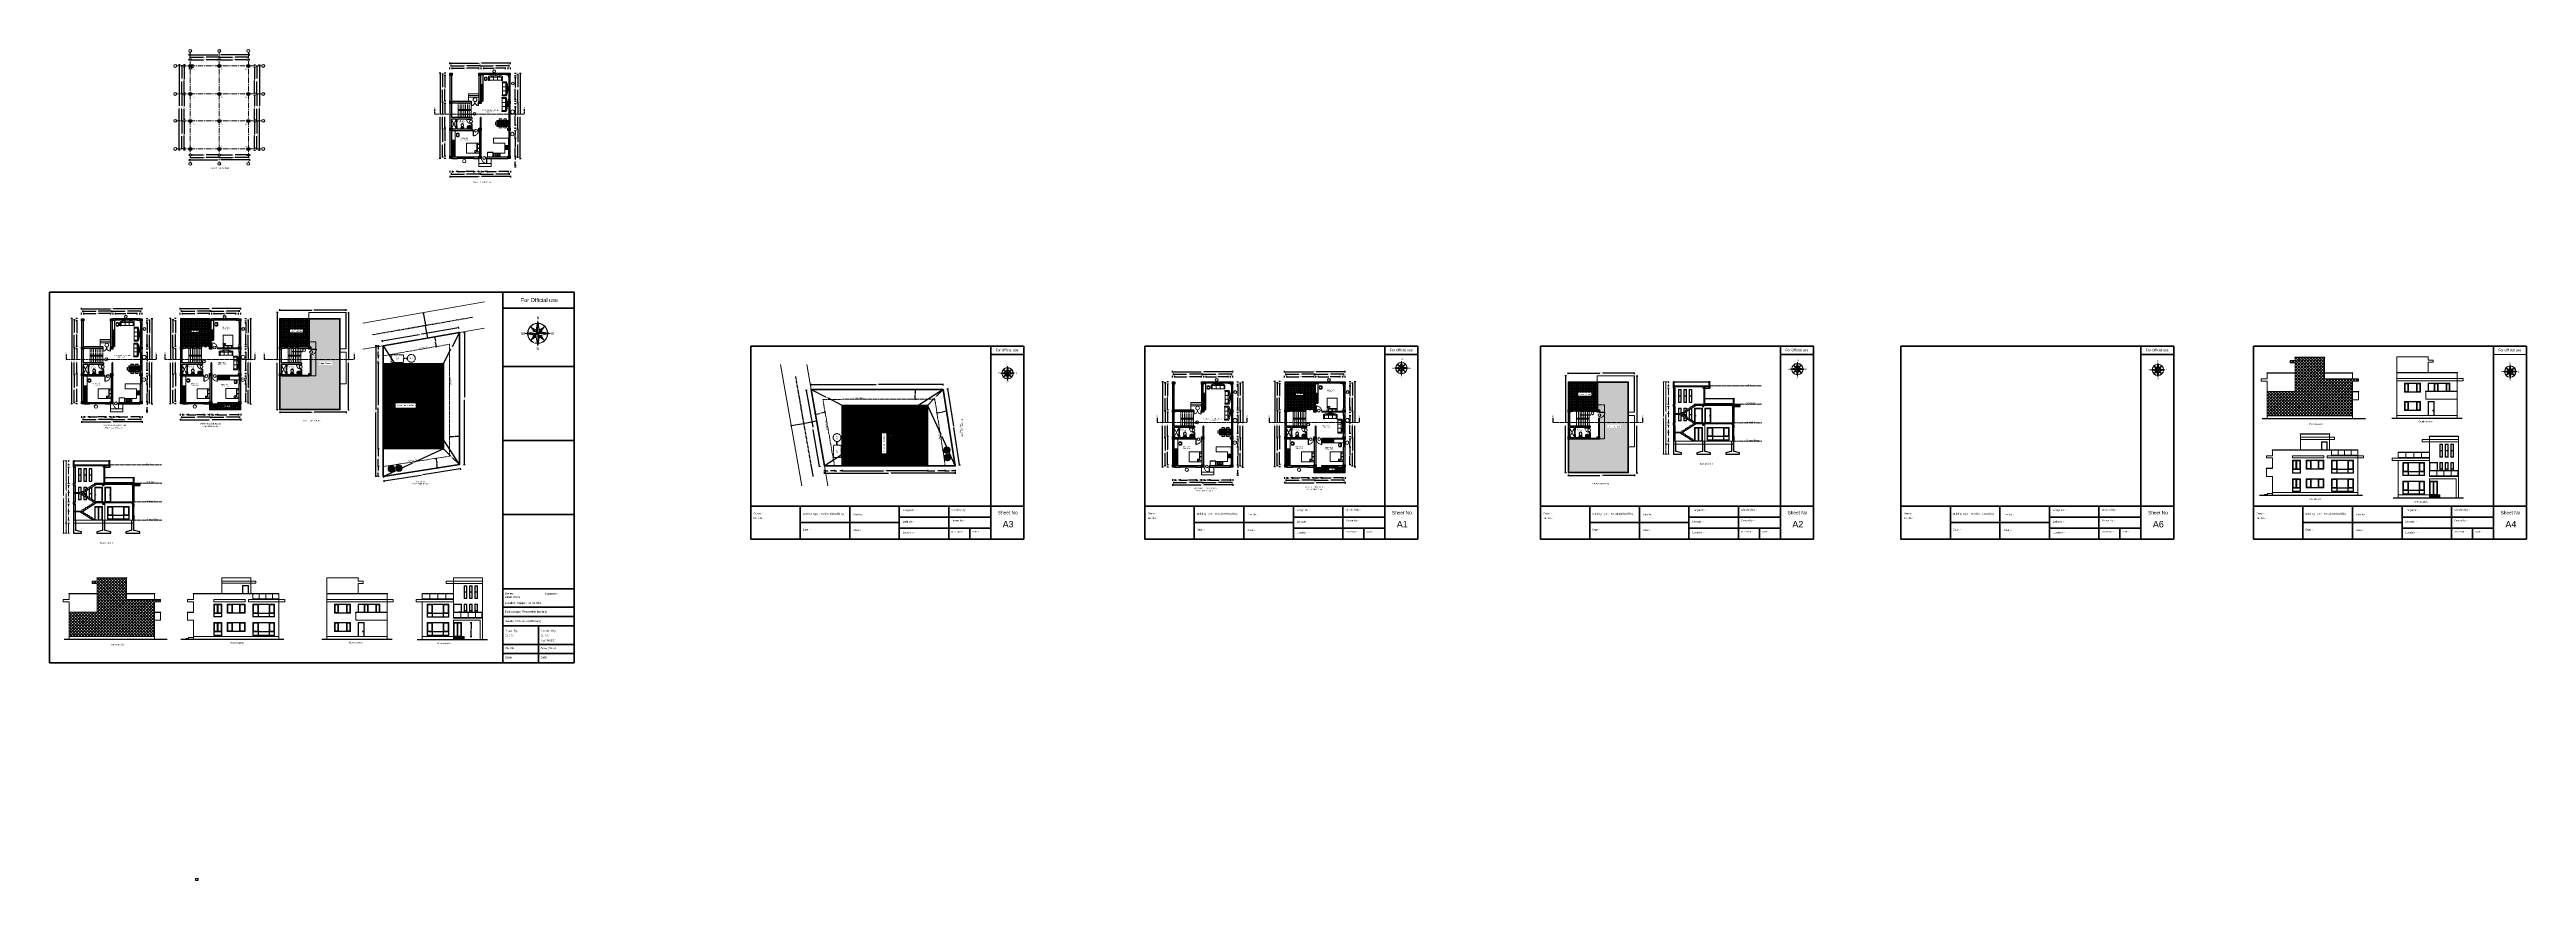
# Model space of a CAD drawing. Header units: inches. Extents: x 2970 to 17976, y 9207 to 14243.
import ezdxf

# ---------------------------------------------------------------- set-up
doc = ezdxf.new("R2010")
doc.units = ezdxf.units.IN
doc.header["$PDMODE"] = 34
for name, pattern in [('ACAD_ISO02W100', [15, 12, -3]), ('CENTER', [50.8, 31.75, -6.35, 6.35, -6.35]), ('CENTER2', [28.575, 19.05, -3.175, 3.175, -3.175]), ('HIDDEN4', [0.09375, 0.0625, -0.03125])]:
    doc.linetypes.add(name, pattern=pattern)
for name, color, linetype, lineweight in [('balcony', 212, 'Continuous', 13), ('boundary line', 20, 'Continuous', 35), ('center line', 222, 'CENTER', 5), ('DIMENSION', 134, 'Continuous', 15), ('ele front', 30, 'Continuous', 13), ('elev back', 170, 'Continuous', 9), ('floor line', 240, 'Continuous', 30), ('footing', 234, 'Continuous', 30), ('furniture', 11, 'Continuous', 13), ('hatch', 183, 'Continuous', 5), ('hatch 2', 103, 'ACAD_ISO02W100', 13), ('kiutchen tools', 211, 'Continuous', 13), ('north', 18, 'Continuous', 13), ('opening elevation', 203, 'Continuous', 13), ('pillar', 40, 'Continuous', 30), ('road', 243, 'Continuous', 13), ('section', 231, 'ACAD_ISO02W100', 15), ('Slab and beam', 222, 'Continuous', 30), ('stairs', 4, 'Continuous', 13), ('TEXT', 30, 'Continuous', 13), ('TOP', 62, 'Continuous', 9), ('vegetation', 90, 'Continuous', 13), ('wall', 60, 'Continuous', 30), ('window section', 185, 'Continuous', 30), ('window sill', 103, 'Continuous', 13)]:
    doc.layers.add(name, color=color, linetype=linetype, lineweight=lineweight)
doc.styles.get("Standard").update_dxf_attribs({"font": 'arial.ttf'})
doc.dimstyles.get("Standard").update_dxf_attribs({"dimtxt": 5, "dimasz": 3.5, "dimexe": 5, "dimexo": 3, "dimgap": 0.09, "dimtad": 0, "dimdec": 0, "dimzin": 0, "dimdsep": 46, "dimlunit": 4, "dimtxsty": 'Standard', "dimblk": 'ARCHTICK', "dimcen": 0.09, "dimadec": 0, "dimazin": 0, "dimtfac": 1, "dimtdec": 0, "dimtofl": 0, "dimtmove": 0, "dimatfit": 3, "dimfxl": 5, "dimfxlon": 1, "dimtolj": 1, "dimtzin": 0, "dimarcsym": 0})
pattern_1 = [(180, (-44.2478, 2675.5697), (-1e-16, -1.875), [])]
pattern_2 = [(180, (2772.5914, 11823.452), (-1e-16, -1.875), [])]

# ---------------------------------------------------------------- blocks, each defined once
blk = doc.blocks.new('pillar')
h = blk.add_hatch(color=256)
h.dxf.hatch_style = 1
h.paths.add_polyline_path([(2623, 2262), (2637, 2262), (2637, 2276), (2623, 2276)])
blk.add_lwpolyline([(2623, 2276), (2637, 2276), (2637, 2262), (2623, 2262)], close=True)
blk = doc.blocks.new('Bed - Queen')
at = {"linetype": 'Continuous'}
for p, q in [((0, -80.00003), (0, 0)), ((0, 0), (59.99999, 0)), ((59.99999, 0), (59.99999, -80.00003)), ((0, -14.4), (44.8, -14.4)), ((44.8, -16.8), (0, -16.8)), ((59.99999, -80.00003), (0, -80.00003)), ((7.99999, -1.2), (28.79998, -1.2)), ((7.99999, -14.4), (7.99999, -1.2)), ((28.79998, -1.2), (28.79998, -14.4)), ((31.19999, -1.2), (51.99999, -1.2)), ((31.19999, -14.4), (31.19999, -1.2)), ((59.99999, -29.6), (44.8, -14.4)), ((44.8, -14.4), (44.8, -29.6)), ((44.8, -29.6), (59.99999, -29.6)), ((51.99999, -16.4), (46.79936, -16.4)), ((51.99999, -1.2), (51.99999, -16.4))]:
    blk.add_line(p, q, dxfattribs=at)
blk = doc.blocks.new('Chair - Desk')
at = {"linetype": 'Continuous'}
for p, q in [((-8.5, 0), (-8.5, -1)), ((-8.5, 0), (8.5, 0)), ((8.5, 0), (8.5, -1)), ((-10.5, -5), (-10.5, -14)), ((-8.5, -3), (-8.5, -4)), ((-8.5, -3), (8.5, -3)), ((-8.5, -15), (-8.5, -16)), ((-6.5, -14), (-6.5, -5)), ((-2, -3), (-2, -1.9355)), ((2, -1.9576), (2, -3)), ((6.5, -5), (6.5, -14)), ((8.5, -3), (8.5, -4)), ((8.5, -15), (8.5, -16)), ((10.5, -14), (10.5, -5))]:
    blk.add_line(p, q, dxfattribs=at)
for centre, radius, start, end in [((-8.5, -6.5), 2.5, 36.8699, 143.1301), ((-8.5, -12.5), 2.5, 216.8699, 323.1301), ((0, 34.625), 36.625, 256.5803, 283.4197), ((0, 19.625), 36.625, 256.5803, 283.4197), ((8.5, -6.5), 2.5, 36.8699, 143.1301), ((8.5, -12.5), 2.5, 216.8699, 323.1301)]:
    blk.add_arc(centre, radius, start, end, dxfattribs=at)
blk = doc.blocks.new('Sofa - Roundback 7 ft.')
at = {"linetype": 'Continuous'}
for p, q in [((-36.000027, -34), (-36.000027, -11.4696)), ((-36.000027, -32.4421), (35.99998, -32.4421)), ((-35.999844, -13.3819), (35.9998, -13.3819)), ((-12.00002, -32.4421), (-12.00003, -6.5971)), ((11.99997, -32.4421), (11.99998, -6.5971)), ((35.99998, -34), (35.99998, -11.4696))]:
    blk.add_line(p, q, dxfattribs=at)
for points in [[(-36.000027, -34), (-42.000027, -34), (-42.000027, -8)], [(41.99998, -8), (41.99998, -34), (35.99998, -34)]]:
    blk.add_lwpolyline(points, dxfattribs=at)
for centre, radius, start, end in [((0, -114.25), 114.25, 68.43141, 111.5686), ((-0.00001, -127.1968), 121.1968, 72.72033, 107.2797)]:
    blk.add_arc(centre, radius, start, end, dxfattribs=at)
blk = doc.blocks.new('Sink - Oval top')
for p, q in [((-1, 0), (1, 0)), ((0, 1), (0, -1))]:
    blk.add_line(p, q)
at = {"linetype": 'Continuous'}
for points in [[(-12, 0, 0.117634), (-11, -3, 0.104469), (-9, -7, 0.090016), (-5, -9, 0.08192), (0, -10, 0.08192), (4, -9, 0.090016), (8, -7, 0.104469), (11, -4, 0.117634), (12, 0, 0.117634), (11, 3, 0.104469), (9, 7, 0.090016), (5, 9, 0.08192), (0, 10, 0.08192), (-4, 9, 0.090016), (-8, 7, 0.104469), (-11, 4, 0.117634)], [(-11, 0, 0.118622), (-11, -3, 0.104678), (-8, -6, 0.089562), (-5, -8, 0.081185), (0, -9, 0.081185), (4, -8, 0.089562), (8, -7, 0.104678), (10, -4, 0.118622), (11, 0, 0.118622), (11, 3, 0.104678), (8, 6, 0.089562), (5, 8, 0.081185), (0, 9, 0.081185), (-4, 8, 0.089562), (-8, 7, 0.104678), (-10, 4, 0.118622)], [(-7, 0, 0.118283), (-7, -2, 0.104607), (-5, -4, 0.089718), (-3, -6, 0.081436), (0, -6, 0.081436), (3, -6, 0.089718), (5, -4, 0.104607), (7, -2, 0.118283), (7, 0, 0.118283), (7, 2, 0.104607), (5, 4, 0.089718), (3, 6, 0.081436), (0, 6, 0.081436), (-3, 6, 0.089718), (-5, 4, 0.104607), (-7, 2, 0.118283)]]:
    blk.add_lwpolyline(points, format="xyb", close=True, dxfattribs=at)
for radius in [1.5, 1]:
    blk.add_circle((0, 0), radius)
blk = doc.blocks.new('Toilet - top')
for p, q in [((-10, -8), (-8, -8)), ((-10, -10), (-10, -8)), ((-7, -10), (-10, -10)), ((-8, -8), (-8, -8)), ((-7, -8), (-7, -10)), ((-4, -8), (-6, -14)), ((4, -14), (-4, -14)), ((4, -8), (6, -14)), ((10, -6), (10, -2))]:
    blk.add_line(p, q)
blk.add_lwpolyline([(10, -8), (10, 0), (-10, 0), (-10, -8)], close=True)
for points in [[(-10, -2), (-10, -6)], [(8, -1), (-8, -1)], [(-8, -7), (8, -7)]]:
    blk.add_lwpolyline(points)
for centre, radius, start, end in [((-9, -2), 0.884, 81.8699, 188.1301), ((-9, -6), 0.884, 171.8699, 278.1301), ((4, -22), 12.2, 141.4691, 247.9714), ((4, -22), 11.3, 136.3677, 238.9468), ((0, -28), 4, 245.7318, 294.2682), ((0, -29), 4, 254.8605, 285.1395), ((-4, -22), 12.2, 292.0284, 38.5307), ((-4, -22), 11.3, 301.053, 43.6321), ((9, -2), 0.884, 351.8699, 98.1301), ((9, -6), 0.884, 261.8699, 8.1301)]:
    blk.add_arc(centre, radius, start, end)
blk = doc.blocks.new('fridge')
at = {"layer": 'furniture'}
for p, q in [((3422, 1598), (3455, 1598)), ((3453, 1596), (3453, 1597)), ((3454, 1596), (3453, 1596)), ((3454, 1597), (3454, 1596))]:
    blk.add_line(p, q, dxfattribs=at)
blk.add_lwpolyline([(3422, 1597), (3422, 1625), (3455, 1625), (3455, 1597)], close=True, dxfattribs=at)
blk = doc.blocks.new('sink')
at = {"layer": 'furniture'}
for p, q in [((3452, 1540), (3452, 1540)), ((3486, 1545), (3454, 1545)), ((3469, 1547), (3469, 1559)), ((3471, 1559), (3471, 1547))]:
    blk.add_line(p, q, dxfattribs=at)
for points in [[(3454, 1542), (3454, 1560)], [(3455, 1562), (3484, 1562)], [(3455, 1547), (3455, 1559)], [(3484, 1541), (3455, 1541)], [(3456, 1560), (3468, 1560)], [(3468, 1546), (3456, 1546)], [(3472, 1560), (3483, 1560)], [(3483, 1546), (3472, 1546)], [(3484, 1559), (3484, 1547)], [(3486, 1560), (3486, 1542)]]:
    blk.add_lwpolyline(points, dxfattribs=at)
for centre, radius in [((3462, 1553), 1), ((3462, 1553), 0.5), ((3477, 1553), 1), ((3477, 1553), 0.5)]:
    blk.add_circle(centre, radius, dxfattribs=at)
for centre, radius, start, end in [((3455, 1560), 1.5, 90, 180), ((3455, 1542), 1.5, 180, 270), ((3456, 1559), 1, 90, 180), ((3456, 1547), 1, 180, 270), ((3468, 1559), 1, 0, 90), ((3468, 1547), 1, 270, 0), ((3472, 1559), 1, 90, 180), ((3472, 1547), 1, 180, 270), ((3483, 1559), 1, 0, 90), ((3483, 1547), 1, 270, 0), ((3484, 1560), 1.5, 0, 90), ((3484, 1542), 1.5, 270, 0)]:
    blk.add_arc(centre, radius, start, end, dxfattribs=at)
blk = doc.blocks.new('A$C0CE462CD')
for p, q in [((860, 100), (860, 0)), ((860, 0), (894, 0))]:
    blk.add_line(p, q)
for points in [[(0, 10), (6, 10), (6, 90), (0, 90)], [(860, 100), (860, 920), (818, 920), (818, 100)], [(894, 10), (900, 10), (900, 90), (894, 90)]]:
    blk.add_lwpolyline(points, close=True)
for points in [[(6, 0), (40, 0), (40, 100), (6, 100)], [(6, 100), (6, 0)], [(860, 100), (894, 100), (894, 0)]]:
    blk.add_lwpolyline(points)
at = {"linetype": 'HIDDEN4'}
blk.add_arc((859, 102), 819, 92.8508, 180.13091, dxfattribs=at)
blk = doc.blocks.new('dinning')
at = {"linetype": 'Continuous'}
for p, q in [((3433, 1740), (3433, 1724)), ((3433, 1740), (3434, 1740)), ((3434, 1724), (3433, 1724)), ((3434, 1724), (3434, 1740)), ((3435, 1740), (3443, 1742)), ((3435, 1740), (3435, 1724)), ((3443, 1723), (3435, 1724)), ((3515, 1750), (3443, 1750)), ((3443, 1750), (3443, 1714)), ((3443, 1714), (3515, 1714)), ((3456, 1758), (3455, 1750)), ((3456, 1706), (3455, 1714)), ((3457, 1760), (3456, 1759)), ((3473, 1759), (3456, 1759)), ((3456, 1758), (3473, 1758)), ((3457, 1705), (3456, 1706)), ((3473, 1706), (3456, 1706)), ((3456, 1706), (3473, 1706)), ((3457, 1760), (3473, 1760)), ((3457, 1705), (3473, 1705)), ((3473, 1759), (3473, 1760)), ((3474, 1750), (3473, 1758)), ((3474, 1714), (3473, 1706)), ((3473, 1706), (3473, 1705)), ((3484, 1758), (3483, 1750)), ((3484, 1706), (3483, 1714)), ((3485, 1760), (3484, 1759)), ((3501, 1759), (3484, 1759)), ((3484, 1758), (3501, 1758)), ((3485, 1705), (3484, 1706)), ((3501, 1706), (3484, 1706)), ((3484, 1706), (3501, 1706)), ((3485, 1760), (3501, 1760)), ((3485, 1705), (3501, 1705)), ((3501, 1759), (3501, 1760)), ((3502, 1750), (3501, 1758)), ((3502, 1714), (3501, 1706)), ((3501, 1706), (3501, 1705)), ((3515, 1714), (3515, 1750))]:
    blk.add_line(p, q, dxfattribs=at)
for points in [[(3443, 1747), (3447, 1747), (3452, 1747), (3456, 1747), (3459, 1747), (3463, 1747), (3465, 1747), (3468, 1746), (3471, 1746), (3473, 1746), (3475, 1746), (3477, 1746), (3479, 1745), (3480, 1745), (3482, 1745), (3483, 1745), (3484, 1745), (3485, 1745), (3485, 1745), (3486, 1745), (3487, 1745), (3487, 1745), (3487, 1745), (3487, 1745), (3488, 1745), (3488, 1745), (3488, 1746), (3488, 1746), (3488, 1746), (3488, 1746), (3488, 1746), (3488, 1746), (3488, 1747), (3488, 1747), (3488, 1747), (3488, 1747), (3488, 1747), (3488, 1747), (3487, 1747), (3487, 1748), (3487, 1748), (3487, 1748), (3487, 1748), (3487, 1748), (3487, 1748), (3487, 1748), (3488, 1748), (3488, 1748), (3488, 1748), (3488, 1749), (3488, 1749), (3488, 1749), (3489, 1749), (3489, 1749), (3489, 1749), (3490, 1749), (3490, 1748), (3491, 1748), (3492, 1748), (3492, 1748), (3493, 1748), (3494, 1748), (3495, 1748), (3496, 1748), (3498, 1748), (3499, 1747), (3501, 1747), (3503, 1747), (3505, 1747), (3507, 1747), (3510, 1747), (3512, 1746), (3515, 1746)], [(3443, 1742), (3450, 1742), (3455, 1742), (3460, 1742), (3464, 1742), (3467, 1742), (3470, 1742), (3472, 1742), (3474, 1742), (3476, 1742), (3477, 1741), (3479, 1741), (3481, 1741), (3482, 1741), (3484, 1741), (3485, 1741), (3486, 1741), (3487, 1741), (3488, 1740), (3489, 1740), (3490, 1740), (3491, 1740), (3492, 1740), (3492, 1740), (3493, 1740), (3493, 1740), (3494, 1740), (3494, 1740), (3494, 1740), (3495, 1740), (3495, 1740), (3495, 1740), (3495, 1740), (3495, 1740), (3496, 1741), (3496, 1741), (3496, 1741), (3496, 1741), (3496, 1741), (3496, 1741), (3496, 1742), (3496, 1742), (3496, 1742), (3495, 1742), (3495, 1742), (3495, 1743), (3495, 1743), (3495, 1743), (3495, 1743), (3495, 1743), (3495, 1744), (3494, 1744), (3494, 1744), (3494, 1744), (3494, 1744), (3494, 1744), (3495, 1745), (3495, 1745), (3495, 1745), (3495, 1745), (3495, 1745), (3495, 1745), (3496, 1745), (3496, 1745), (3496, 1745), (3497, 1745), (3497, 1745), (3497, 1745), (3498, 1745), (3498, 1745), (3499, 1744), (3500, 1744), (3500, 1744), (3501, 1744), (3503, 1744), (3504, 1743), (3505, 1743), (3507, 1743), (3509, 1742), (3512, 1742), (3515, 1741)], [(3443, 1738), (3448, 1737), (3453, 1737), (3457, 1737), (3460, 1737), (3463, 1737), (3466, 1737), (3468, 1737), (3471, 1737), (3473, 1737), (3475, 1737), (3476, 1737), (3478, 1737), (3479, 1737), (3481, 1737), (3482, 1737), (3484, 1737), (3485, 1737), (3486, 1737), (3488, 1736), (3489, 1736), (3490, 1736), (3491, 1736), (3493, 1736), (3494, 1736), (3495, 1736), (3495, 1736), (3496, 1736), (3497, 1736), (3498, 1736), (3498, 1737), (3499, 1737), (3499, 1737), (3499, 1737), (3500, 1737), (3500, 1737), (3500, 1737), (3501, 1738), (3501, 1738), (3501, 1738), (3501, 1738), (3501, 1738), (3502, 1738), (3502, 1738), (3502, 1739), (3502, 1739), (3503, 1739), (3503, 1739), (3503, 1739), (3504, 1739), (3504, 1739), (3505, 1739), (3505, 1739), (3506, 1739), (3506, 1739), (3507, 1739), (3507, 1738), (3508, 1738), (3508, 1738), (3509, 1738), (3510, 1738), (3511, 1738), (3512, 1737), (3513, 1737), (3515, 1737)], [(3443, 1731), (3448, 1731), (3453, 1732), (3457, 1732), (3461, 1732), (3465, 1732), (3468, 1732), (3471, 1732), (3474, 1732), (3476, 1732), (3479, 1732), (3481, 1732), (3483, 1732), (3485, 1732), (3487, 1732), (3489, 1732), (3490, 1732), (3492, 1732), (3493, 1732), (3495, 1732), (3496, 1732), (3497, 1732), (3498, 1732), (3499, 1732), (3500, 1732), (3501, 1732), (3502, 1732), (3503, 1732), (3503, 1732), (3504, 1732), (3504, 1732), (3505, 1732), (3505, 1733), (3506, 1733), (3506, 1733), (3507, 1733), (3507, 1733), (3508, 1733), (3508, 1733), (3509, 1733), (3509, 1733), (3510, 1733), (3511, 1733), (3511, 1733), (3512, 1733), (3512, 1733), (3513, 1732), (3513, 1732), (3514, 1732), (3514, 1732), (3514, 1732), (3514, 1732), (3514, 1732), (3514, 1732), (3514, 1732), (3514, 1732), (3515, 1732)], [(3443, 1726), (3451, 1726), (3459, 1726), (3464, 1726), (3468, 1726), (3472, 1727), (3474, 1727), (3476, 1727), (3478, 1727), (3479, 1727), (3481, 1727), (3482, 1727), (3483, 1728), (3485, 1728), (3486, 1728), (3487, 1728), (3488, 1728), (3489, 1728), (3490, 1728), (3491, 1728), (3492, 1728), (3493, 1728), (3494, 1728), (3495, 1728), (3496, 1728), (3497, 1728), (3498, 1728), (3499, 1728), (3500, 1728), (3501, 1728), (3502, 1728), (3503, 1728), (3504, 1728), (3505, 1728), (3506, 1727), (3506, 1727), (3507, 1727), (3508, 1727), (3508, 1727), (3509, 1727), (3510, 1727), (3510, 1727), (3511, 1726), (3512, 1726), (3512, 1726), (3513, 1726), (3513, 1726), (3514, 1726), (3515, 1727)], [(3443, 1722), (3452, 1722), (3460, 1723), (3467, 1723), (3472, 1723), (3476, 1723), (3479, 1723), (3482, 1723), (3485, 1723), (3487, 1723), (3489, 1724), (3491, 1724), (3492, 1724), (3494, 1724), (3496, 1724), (3497, 1724), (3498, 1724), (3499, 1724), (3500, 1723), (3502, 1723), (3503, 1723), (3503, 1723), (3504, 1723), (3505, 1723), (3506, 1723), (3507, 1723), (3508, 1723), (3510, 1723), (3511, 1723), (3512, 1723), (3513, 1723), (3514, 1723), (3515, 1723)], [(3443, 1718), (3448, 1718), (3454, 1718), (3458, 1718), (3462, 1718), (3465, 1718), (3467, 1718), (3470, 1718), (3472, 1718), (3474, 1718), (3475, 1718), (3477, 1718), (3479, 1718), (3480, 1718), (3482, 1718), (3483, 1718), (3484, 1718), (3486, 1718), (3487, 1718), (3488, 1717), (3489, 1717), (3490, 1717), (3492, 1717), (3493, 1717), (3494, 1717), (3496, 1717), (3497, 1717), (3499, 1718), (3501, 1718), (3504, 1718), (3507, 1718), (3510, 1719), (3515, 1719)]]:
    blk.add_lwpolyline(points, dxfattribs=at)
blk = doc.blocks.new('chula')
at = {"layer": 'furniture'}
blk.add_line((3496, 1622), (3517, 1622), dxfattribs=at)
blk.add_lwpolyline([(3496, 1601), (3496, 1625), (3517, 1625), (3517, 1601)], close=True, dxfattribs=at)
for centre, radius in [((3502, 1616), 4), ((3502, 1616), 3), ((3502, 1607), 3), ((3502, 1616), 2), ((3502, 1607), 2), ((3502, 1616), 1), ((3502, 1607), 1), ((3511, 1607), 4), ((3511, 1616), 3), ((3511, 1607), 3), ((3511, 1616), 2), ((3511, 1607), 2), ((3511, 1616), 1), ((3511, 1607), 1)]:
    blk.add_circle(centre, radius, dxfattribs=at)
blk = doc.blocks.new('main door')
for p, q in [((3746, 1966), (3745, 1966)), ((3746, 1962), (3746, 1966)), ((3791, 1962), (3791, 1966)), ((3791, 1966), (3792, 1966))]:
    blk.add_line(p, q)
for points in [[(3745, 1966), (3745, 1966), (3745, 1962), (3745, 1962)], [(3792, 1966), (3793, 1966), (3793, 1962), (3792, 1962)]]:
    blk.add_lwpolyline(points, close=True)
for points in [[(3746, 1962), (3745, 1962), (3745, 1966)], [(3748, 1942), (3748, 1962), (3746, 1962), (3746, 1942)], [(3789, 1942), (3789, 1962), (3791, 1962), (3791, 1942)], [(3791, 1962), (3792, 1962), (3792, 1966)]]:
    blk.add_lwpolyline(points)
for centre, start, end in [((3746, 1964), 270, 360), ((3791, 1964), 180, 270)]:
    blk.add_arc(centre, 22.4, start, end)
blk = doc.blocks.new('_ArchTick')
at = {"color": 0, "linetype": 'ByBlock', "const_width": 0.15}
blk.add_lwpolyline([(-0.5, -0.5), (0.5, 0.5)], dxfattribs=at)
blk = doc.blocks.new('*D45')
at = {"layer": 'Defpoints', "color": 0, "transparency": 16777216}
for p in [(2593, 4982), (2579, 4952), (2593, 4952)]:
    blk.add_point(p, dxfattribs=at)
at = {"layer": 'DIMENSION', "color": 0, "lineweight": -2, "transparency": 16777216}
for p, q in [((2579, 4977), (2579, 4987)), ((2579, 4982), (2579, 4982)), ((2593, 4982), (2592, 4982)), ((2593, 4977), (2593, 4987))]:
    blk.add_line(p, q, dxfattribs=at)
at = {"layer": 'DIMENSION', "color": 0, "lineweight": -2, "transparency": 16777216, "xscale": 3.5, "yscale": 3.5, "zscale": 3.5, "rotation": 180}
blk.add_blockref('_ArchTick', (2579, 4982), dxfattribs=at)
at = {"layer": 'DIMENSION', "color": 0, "lineweight": -2, "transparency": 16777216, "xscale": 3.5, "yscale": 3.5, "zscale": 3.5}
blk.add_blockref('_ArchTick', (2593, 4982), dxfattribs=at)
at = {"layer": 'DIMENSION', "color": 0, "transparency": 16777216, "insert": (2586, 4982), "char_height": 5, "attachment_point": 5}
blk.add_mtext('\\A1;1\'-2"', dxfattribs=at)
blk = doc.blocks.new('*D46')
at = {"layer": 'Defpoints', "color": 0, "transparency": 16777216}
for p in [(2755, 4982), (2593, 4952), (2755, 4952)]:
    blk.add_point(p, dxfattribs=at)
at = {"layer": 'DIMENSION', "color": 0, "lineweight": -2, "transparency": 16777216}
for p, q in [((2593, 4977), (2593, 4987)), ((2593, 4982), (2665, 4982)), ((2755, 4982), (2682, 4982)), ((2755, 4977), (2755, 4987))]:
    blk.add_line(p, q, dxfattribs=at)
at = {"layer": 'DIMENSION', "color": 0, "lineweight": -2, "transparency": 16777216, "xscale": 3.5, "yscale": 3.5, "zscale": 3.5, "rotation": 180}
blk.add_blockref('_ArchTick', (2593, 4982), dxfattribs=at)
at = {"layer": 'DIMENSION', "color": 0, "lineweight": -2, "transparency": 16777216, "xscale": 3.5, "yscale": 3.5, "zscale": 3.5}
blk.add_blockref('_ArchTick', (2755, 4982), dxfattribs=at)
at = {"layer": 'DIMENSION', "color": 0, "transparency": 16777216, "insert": (2674, 4982), "char_height": 5, "attachment_point": 5}
blk.add_mtext('\\A1;13\'-6"', dxfattribs=at)
blk = doc.blocks.new('*D47')
at = {"layer": 'Defpoints', "color": 0, "transparency": 16777216}
for p in [(2769, 4982), (2755, 4952), (2769, 4952)]:
    blk.add_point(p, dxfattribs=at)
at = {"layer": 'DIMENSION', "color": 0, "lineweight": -2, "transparency": 16777216}
for p, q in [((2755, 4977), (2755, 4987)), ((2755, 4982), (2755, 4982)), ((2769, 4982), (2768, 4982)), ((2769, 4977), (2769, 4987))]:
    blk.add_line(p, q, dxfattribs=at)
at = {"layer": 'DIMENSION', "color": 0, "lineweight": -2, "transparency": 16777216, "xscale": 3.5, "yscale": 3.5, "zscale": 3.5, "rotation": 180}
blk.add_blockref('_ArchTick', (2755, 4982), dxfattribs=at)
at = {"layer": 'DIMENSION', "color": 0, "lineweight": -2, "transparency": 16777216, "xscale": 3.5, "yscale": 3.5, "zscale": 3.5}
blk.add_blockref('_ArchTick', (2769, 4982), dxfattribs=at)
at = {"layer": 'DIMENSION', "color": 0, "transparency": 16777216, "insert": (2762, 4982), "char_height": 5, "attachment_point": 5}
blk.add_mtext('\\A1;1\'-2"', dxfattribs=at)
blk = doc.blocks.new('*D48')
at = {"layer": 'Defpoints', "color": 0, "transparency": 16777216}
for p in [(2784, 4982), (2769, 4952), (2784, 4952)]:
    blk.add_point(p, dxfattribs=at)
at = {"layer": 'DIMENSION', "color": 0, "lineweight": -2, "transparency": 16777216}
for p, q in [((2769, 4977), (2769, 4987)), ((2769, 4982), (2770, 4982)), ((2784, 4982), (2783, 4982)), ((2784, 4977), (2784, 4987))]:
    blk.add_line(p, q, dxfattribs=at)
at = {"layer": 'DIMENSION', "color": 0, "lineweight": -2, "transparency": 16777216, "xscale": 3.5, "yscale": 3.5, "zscale": 3.5, "rotation": 180}
blk.add_blockref('_ArchTick', (2769, 4982), dxfattribs=at)
at = {"layer": 'DIMENSION', "color": 0, "lineweight": -2, "transparency": 16777216, "xscale": 3.5, "yscale": 3.5, "zscale": 3.5}
blk.add_blockref('_ArchTick', (2784, 4982), dxfattribs=at)
at = {"layer": 'DIMENSION', "color": 0, "transparency": 16777216, "insert": (2776, 4982), "char_height": 5, "attachment_point": 5}
blk.add_mtext('\\A1;1\'-3"', dxfattribs=at)
blk = doc.blocks.new('*D49')
at = {"layer": 'Defpoints', "color": 0, "transparency": 16777216}
for p in [(2916, 4982), (2784, 4952), (2916, 4952)]:
    blk.add_point(p, dxfattribs=at)
at = {"layer": 'DIMENSION', "color": 0, "lineweight": -2, "transparency": 16777216}
for p, q in [((2784, 4977), (2784, 4987)), ((2784, 4982), (2846, 4982)), ((2916, 4982), (2854, 4982)), ((2916, 4977), (2916, 4987))]:
    blk.add_line(p, q, dxfattribs=at)
at = {"layer": 'DIMENSION', "color": 0, "lineweight": -2, "transparency": 16777216, "xscale": 3.5, "yscale": 3.5, "zscale": 3.5, "rotation": 180}
blk.add_blockref('_ArchTick', (2784, 4982), dxfattribs=at)
at = {"layer": 'DIMENSION', "color": 0, "lineweight": -2, "transparency": 16777216, "xscale": 3.5, "yscale": 3.5, "zscale": 3.5}
blk.add_blockref('_ArchTick', (2916, 4982), dxfattribs=at)
at = {"layer": 'DIMENSION', "color": 0, "transparency": 16777216, "insert": (2850, 4982), "char_height": 5, "attachment_point": 5}
blk.add_mtext("\\A1;11'", dxfattribs=at)
blk = doc.blocks.new('*D50')
at = {"layer": 'Defpoints', "color": 0, "transparency": 16777216}
for p in [(2931, 4982), (2916, 4952), (2931, 4952)]:
    blk.add_point(p, dxfattribs=at)
at = {"layer": 'DIMENSION', "color": 0, "lineweight": -2, "transparency": 16777216}
for p, q in [((2916, 4977), (2916, 4987)), ((2916, 4982), (2917, 4982)), ((2931, 4982), (2930, 4982)), ((2931, 4977), (2931, 4987))]:
    blk.add_line(p, q, dxfattribs=at)
at = {"layer": 'DIMENSION', "color": 0, "lineweight": -2, "transparency": 16777216, "xscale": 3.5, "yscale": 3.5, "zscale": 3.5, "rotation": 180}
blk.add_blockref('_ArchTick', (2916, 4982), dxfattribs=at)
at = {"layer": 'DIMENSION', "color": 0, "lineweight": -2, "transparency": 16777216, "xscale": 3.5, "yscale": 3.5, "zscale": 3.5}
blk.add_blockref('_ArchTick', (2931, 4982), dxfattribs=at)
at = {"layer": 'DIMENSION', "color": 0, "transparency": 16777216, "insert": (2923, 4982), "char_height": 5, "attachment_point": 5}
blk.add_mtext('\\A1;1\'-3"', dxfattribs=at)
blk = doc.blocks.new('*D51')
at = {"layer": 'Defpoints', "color": 0, "transparency": 16777216}
for p in [(2945, 4982), (2931, 4952), (2945, 4952)]:
    blk.add_point(p, dxfattribs=at)
at = {"layer": 'DIMENSION', "color": 0, "lineweight": -2, "transparency": 16777216}
for p, q in [((2931, 4977), (2931, 4987)), ((2931, 4982), (2931, 4982)), ((2945, 4982), (2944, 4982)), ((2945, 4977), (2945, 4987))]:
    blk.add_line(p, q, dxfattribs=at)
at = {"layer": 'DIMENSION', "color": 0, "lineweight": -2, "transparency": 16777216, "xscale": 3.5, "yscale": 3.5, "zscale": 3.5, "rotation": 180}
blk.add_blockref('_ArchTick', (2931, 4982), dxfattribs=at)
at = {"layer": 'DIMENSION', "color": 0, "lineweight": -2, "transparency": 16777216, "xscale": 3.5, "yscale": 3.5, "zscale": 3.5}
blk.add_blockref('_ArchTick', (2945, 4982), dxfattribs=at)
at = {"layer": 'DIMENSION', "color": 0, "transparency": 16777216, "insert": (2938, 4982), "char_height": 5, "attachment_point": 5}
blk.add_mtext('\\A1;1\'-2"', dxfattribs=at)
blk = doc.blocks.new('*D52')
at = {"layer": 'Defpoints', "color": 0, "transparency": 16777216}
for p in [(2945, 4952), (2945, 4938), (2975, 4938)]:
    blk.add_point(p, dxfattribs=at)
at = {"layer": 'DIMENSION', "color": 0, "lineweight": -2, "transparency": 16777216}
for p, q in [((2970, 4952), (2980, 4952)), ((2970, 4938), (2980, 4938)), ((2975, 4952), (2975, 4952)), ((2975, 4938), (2975, 4939))]:
    blk.add_line(p, q, dxfattribs=at)
at = {"layer": 'DIMENSION', "color": 0, "lineweight": -2, "transparency": 16777216, "xscale": 3.5, "yscale": 3.5, "zscale": 3.5}
for p, rotation in [((2975, 4952), 90), ((2975, 4938), 270)]:
    blk.add_blockref('_ArchTick', p, dxfattribs=dict(at, rotation=rotation))
at = {"layer": 'DIMENSION', "color": 0, "transparency": 16777216, "insert": (2975, 4945), "char_height": 5, "attachment_point": 5, "rotation": 90}
blk.add_mtext('\\A1;1\'-2"', dxfattribs=at)
blk = doc.blocks.new('*D53')
at = {"layer": 'Defpoints', "color": 0, "transparency": 16777216}
for p in [(2945, 4938), (2945, 4926), (2975, 4926)]:
    blk.add_point(p, dxfattribs=at)
at = {"layer": 'DIMENSION', "color": 0, "lineweight": -2, "transparency": 16777216}
for p, q in [((2970, 4938), (2980, 4938)), ((2970, 4926), (2980, 4926)), ((2975, 4938), (2975, 4934)), ((2975, 4926), (2975, 4930))]:
    blk.add_line(p, q, dxfattribs=at)
at = {"layer": 'DIMENSION', "color": 0, "lineweight": -2, "transparency": 16777216, "xscale": 3.5, "yscale": 3.5, "zscale": 3.5}
for p, rotation in [((2975, 4938), 90), ((2975, 4926), 270)]:
    blk.add_blockref('_ArchTick', p, dxfattribs=dict(at, rotation=rotation))
at = {"layer": 'DIMENSION', "color": 0, "transparency": 16777216, "insert": (2975, 4932), "char_height": 5, "attachment_point": 5, "rotation": 90}
blk.add_mtext("\\A1;1'", dxfattribs=at)
blk = doc.blocks.new('*D54')
at = {"layer": 'Defpoints', "color": 0, "transparency": 16777216}
for p in [(2945, 4926), (2945, 4794), (2975, 4794)]:
    blk.add_point(p, dxfattribs=at)
at = {"layer": 'DIMENSION', "color": 0, "lineweight": -2, "transparency": 16777216}
for p, q in [((2970, 4926), (2980, 4926)), ((2975, 4926), (2975, 4864)), ((2975, 4794), (2975, 4856)), ((2970, 4794), (2980, 4794))]:
    blk.add_line(p, q, dxfattribs=at)
at = {"layer": 'DIMENSION', "color": 0, "lineweight": -2, "transparency": 16777216, "xscale": 3.5, "yscale": 3.5, "zscale": 3.5}
for p, rotation in [((2975, 4926), 90), ((2975, 4794), 270)]:
    blk.add_blockref('_ArchTick', p, dxfattribs=dict(at, rotation=rotation))
at = {"layer": 'DIMENSION', "color": 0, "transparency": 16777216, "insert": (2975, 4860), "char_height": 5, "attachment_point": 5, "rotation": 90}
blk.add_mtext("\\A1;11'", dxfattribs=at)
blk = doc.blocks.new('*D55')
at = {"layer": 'Defpoints', "color": 0, "transparency": 16777216}
for p in [(2945, 4794), (2945, 4782), (2975, 4782)]:
    blk.add_point(p, dxfattribs=at)
at = {"layer": 'DIMENSION', "color": 0, "lineweight": -2, "transparency": 16777216}
for p, q in [((2970, 4794), (2980, 4794)), ((2970, 4782), (2980, 4782)), ((2975, 4794), (2975, 4790)), ((2975, 4782), (2975, 4786))]:
    blk.add_line(p, q, dxfattribs=at)
at = {"layer": 'DIMENSION', "color": 0, "lineweight": -2, "transparency": 16777216, "xscale": 3.5, "yscale": 3.5, "zscale": 3.5}
for p, rotation in [((2975, 4794), 90), ((2975, 4782), 270)]:
    blk.add_blockref('_ArchTick', p, dxfattribs=dict(at, rotation=rotation))
at = {"layer": 'DIMENSION', "color": 0, "transparency": 16777216, "insert": (2975, 4788), "char_height": 5, "attachment_point": 5, "rotation": 90}
blk.add_mtext("\\A1;1'", dxfattribs=at)
blk = doc.blocks.new('*D203')
at = {"layer": 'Defpoints', "color": 0, "transparency": 16777216}
for p in [(2945, 4782), (2945, 4768), (2975, 4768)]:
    blk.add_point(p, dxfattribs=at)
at = {"layer": 'DIMENSION', "color": 0, "lineweight": -2, "transparency": 16777216}
for p, q in [((2970, 4782), (2980, 4782)), ((2970, 4768), (2980, 4768)), ((2975, 4782), (2975, 4782)), ((2975, 4768), (2975, 4769))]:
    blk.add_line(p, q, dxfattribs=at)
at = {"layer": 'DIMENSION', "color": 0, "lineweight": -2, "transparency": 16777216, "xscale": 3.5, "yscale": 3.5, "zscale": 3.5}
for p, rotation in [((2975, 4782), 90), ((2975, 4768), 270)]:
    blk.add_blockref('_ArchTick', p, dxfattribs=dict(at, rotation=rotation))
at = {"layer": 'DIMENSION', "color": 0, "transparency": 16777216, "insert": (2975, 4775), "char_height": 5, "attachment_point": 5, "rotation": 90}
blk.add_mtext('\\A1;1\'-2"', dxfattribs=at)
blk = doc.blocks.new('*D56')
at = {"layer": 'Defpoints', "color": 0, "transparency": 16777216}
for p in [(2945, 4768), (2945, 4748), (2975, 4748)]:
    blk.add_point(p, dxfattribs=at)
at = {"layer": 'DIMENSION', "color": 0, "lineweight": -2, "transparency": 16777216}
for p, q in [((2970, 4768), (2980, 4768)), ((2970, 4748), (2980, 4748)), ((2975, 4768), (2975, 4764)), ((2975, 4748), (2975, 4751))]:
    blk.add_line(p, q, dxfattribs=at)
at = {"layer": 'DIMENSION', "color": 0, "lineweight": -2, "transparency": 16777216, "xscale": 3.5, "yscale": 3.5, "zscale": 3.5}
for p, rotation in [((2975, 4768), 90), ((2975, 4748), 270)]:
    blk.add_blockref('_ArchTick', p, dxfattribs=dict(at, rotation=rotation))
at = {"layer": 'DIMENSION', "color": 0, "transparency": 16777216, "insert": (2975, 4758), "char_height": 5, "attachment_point": 5, "rotation": 90}
blk.add_mtext('\\A1;1\'-9"', dxfattribs=at)
blk = doc.blocks.new('*D57')
at = {"layer": 'Defpoints', "color": 0, "transparency": 16777216}
for p in [(2945, 4748), (2945, 4640), (2975, 4640)]:
    blk.add_point(p, dxfattribs=at)
at = {"layer": 'DIMENSION', "color": 0, "lineweight": -2, "transparency": 16777216}
for p, q in [((2970, 4748), (2980, 4748)), ((2975, 4748), (2975, 4696)), ((2975, 4640), (2975, 4691)), ((2970, 4640), (2980, 4640))]:
    blk.add_line(p, q, dxfattribs=at)
at = {"layer": 'DIMENSION', "color": 0, "lineweight": -2, "transparency": 16777216, "xscale": 3.5, "yscale": 3.5, "zscale": 3.5}
for p, rotation in [((2975, 4748), 90), ((2975, 4640), 270)]:
    blk.add_blockref('_ArchTick', p, dxfattribs=dict(at, rotation=rotation))
at = {"layer": 'DIMENSION', "color": 0, "transparency": 16777216, "insert": (2975, 4694), "char_height": 5, "attachment_point": 5, "rotation": 90}
blk.add_mtext("\\A1;9'", dxfattribs=at)
blk = doc.blocks.new('*D58')
at = {"layer": 'Defpoints', "color": 0, "transparency": 16777216}
for p in [(2945, 4640), (2945, 4619), (2975, 4619)]:
    blk.add_point(p, dxfattribs=at)
at = {"layer": 'DIMENSION', "color": 0, "lineweight": -2, "transparency": 16777216}
for p, q in [((2970, 4640), (2980, 4640)), ((2970, 4619), (2980, 4619)), ((2975, 4640), (2975, 4636)), ((2975, 4619), (2975, 4623))]:
    blk.add_line(p, q, dxfattribs=at)
at = {"layer": 'DIMENSION', "color": 0, "lineweight": -2, "transparency": 16777216, "xscale": 3.5, "yscale": 3.5, "zscale": 3.5}
for p, rotation in [((2975, 4640), 90), ((2975, 4619), 270)]:
    blk.add_blockref('_ArchTick', p, dxfattribs=dict(at, rotation=rotation))
at = {"layer": 'DIMENSION', "color": 0, "transparency": 16777216, "insert": (2975, 4629), "char_height": 5, "attachment_point": 5, "rotation": 90}
blk.add_mtext('\\A1;1\'-9"', dxfattribs=at)
blk = doc.blocks.new('*D204')
at = {"layer": 'Defpoints', "color": 0, "transparency": 16777216}
for p in [(2945, 4619), (2945, 4605), (2975, 4605)]:
    blk.add_point(p, dxfattribs=at)
at = {"layer": 'DIMENSION', "color": 0, "lineweight": -2, "transparency": 16777216}
for p, q in [((2970, 4619), (2980, 4619)), ((2970, 4605), (2980, 4605)), ((2975, 4619), (2975, 4619)), ((2975, 4605), (2975, 4606))]:
    blk.add_line(p, q, dxfattribs=at)
at = {"layer": 'DIMENSION', "color": 0, "lineweight": -2, "transparency": 16777216, "xscale": 3.5, "yscale": 3.5, "zscale": 3.5}
for p, rotation in [((2975, 4619), 90), ((2975, 4605), 270)]:
    blk.add_blockref('_ArchTick', p, dxfattribs=dict(at, rotation=rotation))
at = {"layer": 'DIMENSION', "color": 0, "transparency": 16777216, "insert": (2975, 4612), "char_height": 5, "attachment_point": 5, "rotation": 90}
blk.add_mtext('\\A1;1\'-2"', dxfattribs=at)
blk = doc.blocks.new('*D59')
at = {"layer": 'Defpoints', "color": 0, "transparency": 16777216}
for p in [(2945, 4605), (2945, 4557), (2975, 4557)]:
    blk.add_point(p, dxfattribs=at)
at = {"layer": 'DIMENSION', "color": 0, "lineweight": -2, "transparency": 16777216}
for p, q in [((2970, 4605), (2980, 4605)), ((2970, 4557), (2980, 4557)), ((2975, 4605), (2975, 4583)), ((2975, 4557), (2975, 4579))]:
    blk.add_line(p, q, dxfattribs=at)
at = {"layer": 'DIMENSION', "color": 0, "lineweight": -2, "transparency": 16777216, "xscale": 3.5, "yscale": 3.5, "zscale": 3.5}
for p, rotation in [((2975, 4605), 90), ((2975, 4557), 270)]:
    blk.add_blockref('_ArchTick', p, dxfattribs=dict(at, rotation=rotation))
at = {"layer": 'DIMENSION', "color": 0, "transparency": 16777216, "insert": (2975, 4581), "char_height": 5, "attachment_point": 5, "rotation": 90}
blk.add_mtext("\\A1;4'", dxfattribs=at)
blk = doc.blocks.new('*D60')
at = {"layer": 'Defpoints', "color": 0, "transparency": 16777216}
for p in [(2945, 4557), (2945, 4449), (2975, 4449)]:
    blk.add_point(p, dxfattribs=at)
at = {"layer": 'DIMENSION', "color": 0, "lineweight": -2, "transparency": 16777216}
for p, q in [((2970, 4557), (2980, 4557)), ((2975, 4557), (2975, 4505)), ((2970, 4449), (2980, 4449)), ((2975, 4449), (2975, 4501))]:
    blk.add_line(p, q, dxfattribs=at)
at = {"layer": 'DIMENSION', "color": 0, "lineweight": -2, "transparency": 16777216, "xscale": 3.5, "yscale": 3.5, "zscale": 3.5}
for p, rotation in [((2975, 4557), 90), ((2975, 4449), 270)]:
    blk.add_blockref('_ArchTick', p, dxfattribs=dict(at, rotation=rotation))
at = {"layer": 'DIMENSION', "color": 0, "transparency": 16777216, "insert": (2975, 4503), "char_height": 5, "attachment_point": 5, "rotation": 90}
blk.add_mtext("\\A1;9'", dxfattribs=at)
blk = doc.blocks.new('*D205')
at = {"layer": 'Defpoints', "color": 0, "transparency": 16777216}
for p in [(2829, 4396), (2945, 4449), (2975, 4396)]:
    blk.add_point(p, dxfattribs=at)
at = {"layer": 'DIMENSION', "color": 0, "lineweight": -2, "transparency": 16777216}
for p, q in [((2970, 4449), (2980, 4449)), ((2970, 4396), (2980, 4396)), ((2975, 4449), (2975, 4429)), ((2975, 4396), (2975, 4415))]:
    blk.add_line(p, q, dxfattribs=at)
at = {"layer": 'DIMENSION', "color": 0, "lineweight": -2, "transparency": 16777216, "xscale": 3.5, "yscale": 3.5, "zscale": 3.5}
for p, rotation in [((2975, 4449), 90), ((2975, 4396), 270)]:
    blk.add_blockref('_ArchTick', p, dxfattribs=dict(at, rotation=rotation))
at = {"layer": 'DIMENSION', "color": 0, "transparency": 16777216, "insert": (2975, 4422), "char_height": 5, "attachment_point": 5, "rotation": 90}
blk.add_mtext('\\A1;4\'-5"', dxfattribs=at)
blk = doc.blocks.new('*D206')
at = {"layer": 'Defpoints', "color": 0, "transparency": 16777216}
for p in [(2829, 4396), (2829, 4386), (2975, 4386)]:
    blk.add_point(p, dxfattribs=at)
at = {"layer": 'DIMENSION', "color": 0, "lineweight": -2, "transparency": 16777216}
for p, q in [((2970, 4396), (2980, 4396)), ((2970, 4386), (2980, 4386)), ((2975, 4396), (2975, 4395)), ((2975, 4386), (2975, 4386))]:
    blk.add_line(p, q, dxfattribs=at)
at = {"layer": 'DIMENSION', "color": 0, "lineweight": -2, "transparency": 16777216, "xscale": 3.5, "yscale": 3.5, "zscale": 3.5}
for p, rotation in [((2975, 4396), 90), ((2975, 4386), 270)]:
    blk.add_blockref('_ArchTick', p, dxfattribs=dict(at, rotation=rotation))
at = {"layer": 'DIMENSION', "color": 0, "transparency": 16777216, "insert": (2975, 4391), "char_height": 5, "attachment_point": 5, "rotation": 90}
blk.add_mtext('\\A1;10"', dxfattribs=at)
blk = doc.blocks.new('*D207')
at = {"layer": 'Defpoints', "color": 0, "transparency": 16777216}
for p in [(2549, 4938), (2579, 4952), (2579, 4938)]:
    blk.add_point(p, dxfattribs=at)
at = {"layer": 'DIMENSION', "color": 0, "lineweight": -2, "transparency": 16777216}
for p, q in [((2554, 4952), (2544, 4952)), ((2554, 4938), (2544, 4938)), ((2549, 4952), (2549, 4952)), ((2549, 4938), (2549, 4939))]:
    blk.add_line(p, q, dxfattribs=at)
at = {"layer": 'DIMENSION', "color": 0, "lineweight": -2, "transparency": 16777216, "xscale": 3.5, "yscale": 3.5, "zscale": 3.5}
for p, rotation in [((2549, 4952), 90), ((2549, 4938), 270)]:
    blk.add_blockref('_ArchTick', p, dxfattribs=dict(at, rotation=rotation))
at = {"layer": 'DIMENSION', "color": 0, "transparency": 16777216, "insert": (2549, 4945), "char_height": 5, "attachment_point": 5, "rotation": 90}
blk.add_mtext('\\A1;1\'-2"', dxfattribs=at)
blk = doc.blocks.new('*D61')
at = {"layer": 'Defpoints', "color": 0, "transparency": 16777216}
for p in [(2579, 4938), (2549, 4782), (2579, 4782)]:
    blk.add_point(p, dxfattribs=at)
at = {"layer": 'DIMENSION', "color": 0, "lineweight": -2, "transparency": 16777216}
for p, q in [((2554, 4938), (2544, 4938)), ((2549, 4938), (2549, 4864)), ((2549, 4782), (2549, 4856)), ((2554, 4782), (2544, 4782))]:
    blk.add_line(p, q, dxfattribs=at)
at = {"layer": 'DIMENSION', "color": 0, "lineweight": -2, "transparency": 16777216, "xscale": 3.5, "yscale": 3.5, "zscale": 3.5}
for p, rotation in [((2549, 4938), 90), ((2549, 4782), 270)]:
    blk.add_blockref('_ArchTick', p, dxfattribs=dict(at, rotation=rotation))
at = {"layer": 'DIMENSION', "color": 0, "transparency": 16777216, "insert": (2549, 4860), "char_height": 5, "attachment_point": 5, "rotation": 90}
blk.add_mtext("\\A1;13'", dxfattribs=at)
blk = doc.blocks.new('*D62')
at = {"layer": 'Defpoints', "color": 0, "transparency": 16777216}
for p in [(2549, 4768), (2579, 4782), (2579, 4768)]:
    blk.add_point(p, dxfattribs=at)
at = {"layer": 'DIMENSION', "color": 0, "lineweight": -2, "transparency": 16777216}
for p, q in [((2554, 4782), (2544, 4782)), ((2554, 4768), (2544, 4768)), ((2549, 4782), (2549, 4782)), ((2549, 4768), (2549, 4769))]:
    blk.add_line(p, q, dxfattribs=at)
at = {"layer": 'DIMENSION', "color": 0, "lineweight": -2, "transparency": 16777216, "xscale": 3.5, "yscale": 3.5, "zscale": 3.5}
for p, rotation in [((2549, 4782), 90), ((2549, 4768), 270)]:
    blk.add_blockref('_ArchTick', p, dxfattribs=dict(at, rotation=rotation))
at = {"layer": 'DIMENSION', "color": 0, "transparency": 16777216, "insert": (2549, 4775), "char_height": 5, "attachment_point": 5, "rotation": 90}
blk.add_mtext('\\A1;1\'-2"', dxfattribs=at)
blk = doc.blocks.new('*D63')
at = {"layer": 'Defpoints', "color": 0, "transparency": 16777216}
for p in [(2579, 4768), (2549, 4619), (2579, 4619)]:
    blk.add_point(p, dxfattribs=at)
at = {"layer": 'DIMENSION', "color": 0, "lineweight": -2, "transparency": 16777216}
for p, q in [((2554, 4768), (2544, 4768)), ((2549, 4768), (2549, 4702)), ((2549, 4619), (2549, 4685)), ((2554, 4619), (2544, 4619))]:
    blk.add_line(p, q, dxfattribs=at)
at = {"layer": 'DIMENSION', "color": 0, "lineweight": -2, "transparency": 16777216, "xscale": 3.5, "yscale": 3.5, "zscale": 3.5}
for p, rotation in [((2549, 4768), 90), ((2549, 4619), 270)]:
    blk.add_blockref('_ArchTick', p, dxfattribs=dict(at, rotation=rotation))
at = {"layer": 'DIMENSION', "color": 0, "transparency": 16777216, "insert": (2549, 4694), "char_height": 5, "attachment_point": 5, "rotation": 90}
blk.add_mtext('\\A1;12\'-5"', dxfattribs=at)
blk = doc.blocks.new('*D64')
at = {"layer": 'Defpoints', "color": 0, "transparency": 16777216}
for p in [(2579, 4619), (2549, 4449), (2579, 4449)]:
    blk.add_point(p, dxfattribs=at)
at = {"layer": 'DIMENSION', "color": 0, "lineweight": -2, "transparency": 16777216}
for p, q in [((2554, 4619), (2544, 4619)), ((2549, 4619), (2549, 4542)), ((2549, 4449), (2549, 4526)), ((2554, 4449), (2544, 4449))]:
    blk.add_line(p, q, dxfattribs=at)
at = {"layer": 'DIMENSION', "color": 0, "lineweight": -2, "transparency": 16777216, "xscale": 3.5, "yscale": 3.5, "zscale": 3.5}
for p, rotation in [((2549, 4619), 90), ((2549, 4449), 270)]:
    blk.add_blockref('_ArchTick', p, dxfattribs=dict(at, rotation=rotation))
at = {"layer": 'DIMENSION', "color": 0, "transparency": 16777216, "insert": (2549, 4534), "char_height": 5, "attachment_point": 5, "rotation": 90}
blk.add_mtext('\\A1;14\'-2"', dxfattribs=at)
blk = doc.blocks.new('*D65')
at = {"layer": 'Defpoints', "color": 0, "transparency": 16777216}
for p in [(2549, 4435), (2579, 4449), (2579, 4435)]:
    blk.add_point(p, dxfattribs=at)
at = {"layer": 'DIMENSION', "color": 0, "lineweight": -2, "transparency": 16777216}
for p, q in [((2554, 4449), (2544, 4449)), ((2554, 4435), (2544, 4435)), ((2549, 4449), (2549, 4449)), ((2549, 4435), (2549, 4436))]:
    blk.add_line(p, q, dxfattribs=at)
at = {"layer": 'DIMENSION', "color": 0, "lineweight": -2, "transparency": 16777216, "xscale": 3.5, "yscale": 3.5, "zscale": 3.5}
for p, rotation in [((2549, 4449), 90), ((2549, 4435), 270)]:
    blk.add_blockref('_ArchTick', p, dxfattribs=dict(at, rotation=rotation))
at = {"layer": 'DIMENSION', "color": 0, "transparency": 16777216, "insert": (2549, 4442), "char_height": 5, "attachment_point": 5, "rotation": 90}
blk.add_mtext('\\A1;1\'-2"', dxfattribs=at)
blk = doc.blocks.new('*D208')
at = {"layer": 'Defpoints', "color": 0, "transparency": 16777216}
for p in [(2579, 4405), (2593, 4405), (2593, 4356)]:
    blk.add_point(p, dxfattribs=at)
at = {"layer": 'DIMENSION', "color": 0, "lineweight": -2, "transparency": 16777216}
for p, q in [((2579, 4361), (2579, 4351)), ((2579, 4356), (2579, 4356)), ((2593, 4356), (2592, 4356)), ((2593, 4361), (2593, 4351))]:
    blk.add_line(p, q, dxfattribs=at)
at = {"layer": 'DIMENSION', "color": 0, "lineweight": -2, "transparency": 16777216, "xscale": 3.5, "yscale": 3.5, "zscale": 3.5, "rotation": 180}
blk.add_blockref('_ArchTick', (2579, 4356), dxfattribs=at)
at = {"layer": 'DIMENSION', "color": 0, "lineweight": -2, "transparency": 16777216, "xscale": 3.5, "yscale": 3.5, "zscale": 3.5}
blk.add_blockref('_ArchTick', (2593, 4356), dxfattribs=at)
at = {"layer": 'DIMENSION', "color": 0, "transparency": 16777216, "insert": (2586, 4356), "char_height": 5, "attachment_point": 5}
blk.add_mtext('\\A1;1\'-2"', dxfattribs=at)
blk = doc.blocks.new('*D209')
at = {"layer": 'Defpoints', "color": 0, "transparency": 16777216}
for p in [(2593, 4405), (2626, 4405), (2626, 4356)]:
    blk.add_point(p, dxfattribs=at)
at = {"layer": 'DIMENSION', "color": 0, "lineweight": -2, "transparency": 16777216}
for p, q in [((2593, 4361), (2593, 4351)), ((2593, 4356), (2603, 4356)), ((2626, 4356), (2616, 4356)), ((2626, 4361), (2626, 4351))]:
    blk.add_line(p, q, dxfattribs=at)
at = {"layer": 'DIMENSION', "color": 0, "lineweight": -2, "transparency": 16777216, "xscale": 3.5, "yscale": 3.5, "zscale": 3.5, "rotation": 180}
blk.add_blockref('_ArchTick', (2593, 4356), dxfattribs=at)
at = {"layer": 'DIMENSION', "color": 0, "lineweight": -2, "transparency": 16777216, "xscale": 3.5, "yscale": 3.5, "zscale": 3.5}
blk.add_blockref('_ArchTick', (2626, 4356), dxfattribs=at)
at = {"layer": 'DIMENSION', "color": 0, "transparency": 16777216, "insert": (2609, 4356), "char_height": 5, "attachment_point": 5}
blk.add_mtext('\\A1;2\'-9"', dxfattribs=at)
blk = doc.blocks.new('*D210')
at = {"layer": 'Defpoints', "color": 0, "transparency": 16777216}
for p in [(2626, 4405), (2722, 4405), (2722, 4356)]:
    blk.add_point(p, dxfattribs=at)
at = {"layer": 'DIMENSION', "color": 0, "lineweight": -2, "transparency": 16777216}
for p, q in [((2626, 4361), (2626, 4351)), ((2626, 4356), (2671, 4356)), ((2722, 4356), (2676, 4356)), ((2722, 4361), (2722, 4351))]:
    blk.add_line(p, q, dxfattribs=at)
at = {"layer": 'DIMENSION', "color": 0, "lineweight": -2, "transparency": 16777216, "xscale": 3.5, "yscale": 3.5, "zscale": 3.5, "rotation": 180}
blk.add_blockref('_ArchTick', (2626, 4356), dxfattribs=at)
at = {"layer": 'DIMENSION', "color": 0, "lineweight": -2, "transparency": 16777216, "xscale": 3.5, "yscale": 3.5, "zscale": 3.5}
blk.add_blockref('_ArchTick', (2722, 4356), dxfattribs=at)
at = {"layer": 'DIMENSION', "color": 0, "transparency": 16777216, "insert": (2674, 4356), "char_height": 5, "attachment_point": 5}
blk.add_mtext("\\A1;8'", dxfattribs=at)
blk = doc.blocks.new('*D211')
at = {"layer": 'Defpoints', "color": 0, "transparency": 16777216}
for p in [(2722, 4405), (2755, 4405), (2755, 4356)]:
    blk.add_point(p, dxfattribs=at)
at = {"layer": 'DIMENSION', "color": 0, "lineweight": -2, "transparency": 16777216}
for p, q in [((2722, 4361), (2722, 4351)), ((2722, 4356), (2732, 4356)), ((2755, 4356), (2745, 4356)), ((2755, 4361), (2755, 4351))]:
    blk.add_line(p, q, dxfattribs=at)
at = {"layer": 'DIMENSION', "color": 0, "lineweight": -2, "transparency": 16777216, "xscale": 3.5, "yscale": 3.5, "zscale": 3.5, "rotation": 180}
blk.add_blockref('_ArchTick', (2722, 4356), dxfattribs=at)
at = {"layer": 'DIMENSION', "color": 0, "lineweight": -2, "transparency": 16777216, "xscale": 3.5, "yscale": 3.5, "zscale": 3.5}
blk.add_blockref('_ArchTick', (2755, 4356), dxfattribs=at)
at = {"layer": 'DIMENSION', "color": 0, "transparency": 16777216, "insert": (2738, 4356), "char_height": 5, "attachment_point": 5}
blk.add_mtext('\\A1;2\'-9"', dxfattribs=at)
blk = doc.blocks.new('*D212')
at = {"layer": 'Defpoints', "color": 0, "transparency": 16777216}
for p in [(2755, 4405), (2769, 4405), (2769, 4356)]:
    blk.add_point(p, dxfattribs=at)
at = {"layer": 'DIMENSION', "color": 0, "lineweight": -2, "transparency": 16777216}
for p, q in [((2755, 4361), (2755, 4351)), ((2755, 4356), (2755, 4356)), ((2769, 4356), (2768, 4356)), ((2769, 4361), (2769, 4351))]:
    blk.add_line(p, q, dxfattribs=at)
at = {"layer": 'DIMENSION', "color": 0, "lineweight": -2, "transparency": 16777216, "xscale": 3.5, "yscale": 3.5, "zscale": 3.5, "rotation": 180}
blk.add_blockref('_ArchTick', (2755, 4356), dxfattribs=at)
at = {"layer": 'DIMENSION', "color": 0, "lineweight": -2, "transparency": 16777216, "xscale": 3.5, "yscale": 3.5, "zscale": 3.5}
blk.add_blockref('_ArchTick', (2769, 4356), dxfattribs=at)
at = {"layer": 'DIMENSION', "color": 0, "transparency": 16777216, "insert": (2762, 4356), "char_height": 5, "attachment_point": 5}
blk.add_mtext('\\A1;1\'-2"', dxfattribs=at)
blk = doc.blocks.new('*D213')
at = {"layer": 'Defpoints', "color": 0, "transparency": 16777216}
for p in [(2769, 4405), (2805, 4405), (2805, 4356)]:
    blk.add_point(p, dxfattribs=at)
at = {"layer": 'DIMENSION', "color": 0, "lineweight": -2, "transparency": 16777216}
for p, q in [((2769, 4361), (2769, 4351)), ((2769, 4356), (2784, 4356)), ((2805, 4356), (2789, 4356)), ((2805, 4361), (2805, 4351))]:
    blk.add_line(p, q, dxfattribs=at)
at = {"layer": 'DIMENSION', "color": 0, "lineweight": -2, "transparency": 16777216, "xscale": 3.5, "yscale": 3.5, "zscale": 3.5, "rotation": 180}
blk.add_blockref('_ArchTick', (2769, 4356), dxfattribs=at)
at = {"layer": 'DIMENSION', "color": 0, "lineweight": -2, "transparency": 16777216, "xscale": 3.5, "yscale": 3.5, "zscale": 3.5}
blk.add_blockref('_ArchTick', (2805, 4356), dxfattribs=at)
at = {"layer": 'DIMENSION', "color": 0, "transparency": 16777216, "insert": (2787, 4356), "char_height": 5, "attachment_point": 5}
blk.add_mtext("\\A1;3'", dxfattribs=at)
blk = doc.blocks.new('*D214')
at = {"layer": 'Defpoints', "color": 0, "transparency": 16777216}
for p in [(2805, 4405), (2931, 4405), (2931, 4356)]:
    blk.add_point(p, dxfattribs=at)
at = {"layer": 'DIMENSION', "color": 0, "lineweight": -2, "transparency": 16777216}
for p, q in [((2805, 4361), (2805, 4351)), ((2805, 4356), (2859, 4356)), ((2931, 4356), (2876, 4356)), ((2931, 4361), (2931, 4351))]:
    blk.add_line(p, q, dxfattribs=at)
at = {"layer": 'DIMENSION', "color": 0, "lineweight": -2, "transparency": 16777216, "xscale": 3.5, "yscale": 3.5, "zscale": 3.5, "rotation": 180}
blk.add_blockref('_ArchTick', (2805, 4356), dxfattribs=at)
at = {"layer": 'DIMENSION', "color": 0, "lineweight": -2, "transparency": 16777216, "xscale": 3.5, "yscale": 3.5, "zscale": 3.5}
blk.add_blockref('_ArchTick', (2931, 4356), dxfattribs=at)
at = {"layer": 'DIMENSION', "color": 0, "transparency": 16777216, "insert": (2868, 4356), "char_height": 5, "attachment_point": 5}
blk.add_mtext('\\A1;10\'-6"', dxfattribs=at)
blk = doc.blocks.new('*D215')
at = {"layer": 'Defpoints', "color": 0, "transparency": 16777216}
for p in [(2931, 4405), (2945, 4405), (2945, 4356)]:
    blk.add_point(p, dxfattribs=at)
at = {"layer": 'DIMENSION', "color": 0, "lineweight": -2, "transparency": 16777216}
for p, q in [((2931, 4361), (2931, 4351)), ((2931, 4356), (2931, 4356)), ((2945, 4356), (2944, 4356)), ((2945, 4361), (2945, 4351))]:
    blk.add_line(p, q, dxfattribs=at)
at = {"layer": 'DIMENSION', "color": 0, "lineweight": -2, "transparency": 16777216, "xscale": 3.5, "yscale": 3.5, "zscale": 3.5, "rotation": 180}
blk.add_blockref('_ArchTick', (2931, 4356), dxfattribs=at)
at = {"layer": 'DIMENSION', "color": 0, "lineweight": -2, "transparency": 16777216, "xscale": 3.5, "yscale": 3.5, "zscale": 3.5}
blk.add_blockref('_ArchTick', (2945, 4356), dxfattribs=at)
at = {"layer": 'DIMENSION', "color": 0, "transparency": 16777216, "insert": (2938, 4356), "char_height": 5, "attachment_point": 5}
blk.add_mtext('\\A1;1\'-2"', dxfattribs=at)
blk = doc.blocks.new('*D66')
at = {"layer": 'Defpoints', "color": 0, "transparency": 16777216}
for p in [(2762, 4997), (2586, 4952), (2762, 4952)]:
    blk.add_point(p, dxfattribs=at)
at = {"layer": 'DIMENSION', "color": 0, "lineweight": -2, "transparency": 16777216}
for p, q in [((2586, 4992), (2586, 5002)), ((2586, 4997), (2665, 4997)), ((2762, 4997), (2682, 4997)), ((2762, 4992), (2762, 5002))]:
    blk.add_line(p, q, dxfattribs=at)
at = {"layer": 'DIMENSION', "color": 0, "lineweight": -2, "transparency": 16777216, "xscale": 3.5, "yscale": 3.5, "zscale": 3.5, "rotation": 180}
blk.add_blockref('_ArchTick', (2586, 4997), dxfattribs=at)
at = {"layer": 'DIMENSION', "color": 0, "lineweight": -2, "transparency": 16777216, "xscale": 3.5, "yscale": 3.5, "zscale": 3.5}
blk.add_blockref('_ArchTick', (2762, 4997), dxfattribs=at)
at = {"layer": 'DIMENSION', "color": 0, "transparency": 16777216, "insert": (2674, 4997), "char_height": 5, "attachment_point": 5}
blk.add_mtext('\\A1;14\'-8"', dxfattribs=at)
blk = doc.blocks.new('*D67')
at = {"layer": 'Defpoints', "color": 0, "transparency": 16777216}
for p in [(2938, 4997), (2762, 4952), (2938, 4952)]:
    blk.add_point(p, dxfattribs=at)
at = {"layer": 'DIMENSION', "color": 0, "lineweight": -2, "transparency": 16777216}
for p, q in [((2762, 4992), (2762, 5002)), ((2762, 4997), (2841, 4997)), ((2938, 4997), (2858, 4997)), ((2938, 4992), (2938, 5002))]:
    blk.add_line(p, q, dxfattribs=at)
at = {"layer": 'DIMENSION', "color": 0, "lineweight": -2, "transparency": 16777216, "xscale": 3.5, "yscale": 3.5, "zscale": 3.5, "rotation": 180}
blk.add_blockref('_ArchTick', (2762, 4997), dxfattribs=at)
at = {"layer": 'DIMENSION', "color": 0, "lineweight": -2, "transparency": 16777216, "xscale": 3.5, "yscale": 3.5, "zscale": 3.5}
blk.add_blockref('_ArchTick', (2938, 4997), dxfattribs=at)
at = {"layer": 'DIMENSION', "color": 0, "transparency": 16777216, "insert": (2850, 4997), "char_height": 5, "attachment_point": 5}
blk.add_mtext('\\A1;14\'-8"', dxfattribs=at)
blk = doc.blocks.new('*D68')
at = {"layer": 'Defpoints', "color": 0, "transparency": 16777216}
for p in [(2945, 4945), (2945, 4775), (2990, 4775)]:
    blk.add_point(p, dxfattribs=at)
at = {"layer": 'DIMENSION', "color": 0, "lineweight": -2, "transparency": 16777216}
for p, q in [((2985, 4945), (2995, 4945)), ((2990, 4945), (2990, 4868)), ((2990, 4775), (2990, 4852)), ((2985, 4775), (2995, 4775))]:
    blk.add_line(p, q, dxfattribs=at)
at = {"layer": 'DIMENSION', "color": 0, "lineweight": -2, "transparency": 16777216, "xscale": 3.5, "yscale": 3.5, "zscale": 3.5}
for p, rotation in [((2990, 4945), 90), ((2990, 4775), 270)]:
    blk.add_blockref('_ArchTick', p, dxfattribs=dict(at, rotation=rotation))
at = {"layer": 'DIMENSION', "color": 0, "transparency": 16777216, "insert": (2990, 4860), "char_height": 5, "attachment_point": 5, "rotation": 90}
blk.add_mtext('\\A1;14\'-2"', dxfattribs=at)
blk = doc.blocks.new('*D69')
at = {"layer": 'Defpoints', "color": 0, "transparency": 16777216}
for p in [(2945, 4775), (2945, 4612), (2990, 4612)]:
    blk.add_point(p, dxfattribs=at)
at = {"layer": 'DIMENSION', "color": 0, "lineweight": -2, "transparency": 16777216}
for p, q in [((2985, 4775), (2995, 4775)), ((2990, 4775), (2990, 4702)), ((2990, 4612), (2990, 4685)), ((2985, 4612), (2995, 4612))]:
    blk.add_line(p, q, dxfattribs=at)
at = {"layer": 'DIMENSION', "color": 0, "lineweight": -2, "transparency": 16777216, "xscale": 3.5, "yscale": 3.5, "zscale": 3.5}
for p, rotation in [((2990, 4775), 90), ((2990, 4612), 270)]:
    blk.add_blockref('_ArchTick', p, dxfattribs=dict(at, rotation=rotation))
at = {"layer": 'DIMENSION', "color": 0, "transparency": 16777216, "insert": (2990, 4694), "char_height": 5, "attachment_point": 5, "rotation": 90}
blk.add_mtext('\\A1;13\'-7"', dxfattribs=at)
blk = doc.blocks.new('*D70')
at = {"layer": 'Defpoints', "color": 0, "transparency": 16777216}
for p in [(2945, 4612), (2945, 4442), (2990, 4442)]:
    blk.add_point(p, dxfattribs=at)
at = {"layer": 'DIMENSION', "color": 0, "lineweight": -2, "transparency": 16777216}
for p, q in [((2985, 4612), (2995, 4612)), ((2990, 4612), (2990, 4535)), ((2990, 4442), (2990, 4519)), ((2985, 4442), (2995, 4442))]:
    blk.add_line(p, q, dxfattribs=at)
at = {"layer": 'DIMENSION', "color": 0, "lineweight": -2, "transparency": 16777216, "xscale": 3.5, "yscale": 3.5, "zscale": 3.5}
for p, rotation in [((2990, 4612), 90), ((2990, 4442), 270)]:
    blk.add_blockref('_ArchTick', p, dxfattribs=dict(at, rotation=rotation))
at = {"layer": 'DIMENSION', "color": 0, "transparency": 16777216, "insert": (2990, 4527), "char_height": 5, "attachment_point": 5, "rotation": 90}
blk.add_mtext('\\A1;14\'-2"', dxfattribs=at)
blk = doc.blocks.new('*D216')
at = {"layer": 'Defpoints', "color": 0, "transparency": 16777216}
for p in [(2586, 4420), (2762, 4420), (2762, 4341)]:
    blk.add_point(p, dxfattribs=at)
at = {"layer": 'DIMENSION', "color": 0, "lineweight": -2, "transparency": 16777216}
for p, q in [((2586, 4346), (2586, 4336)), ((2586, 4341), (2665, 4341)), ((2762, 4341), (2682, 4341)), ((2762, 4346), (2762, 4336))]:
    blk.add_line(p, q, dxfattribs=at)
at = {"layer": 'DIMENSION', "color": 0, "lineweight": -2, "transparency": 16777216, "xscale": 3.5, "yscale": 3.5, "zscale": 3.5, "rotation": 180}
blk.add_blockref('_ArchTick', (2586, 4341), dxfattribs=at)
at = {"layer": 'DIMENSION', "color": 0, "lineweight": -2, "transparency": 16777216, "xscale": 3.5, "yscale": 3.5, "zscale": 3.5}
blk.add_blockref('_ArchTick', (2762, 4341), dxfattribs=at)
at = {"layer": 'DIMENSION', "color": 0, "transparency": 16777216, "insert": (2674, 4341), "char_height": 5, "attachment_point": 5}
blk.add_mtext('\\A1;14\'-8"', dxfattribs=at)
blk = doc.blocks.new('*D217')
at = {"layer": 'Defpoints', "color": 0, "transparency": 16777216}
for p in [(2762, 4420), (2938, 4420), (2938, 4341)]:
    blk.add_point(p, dxfattribs=at)
at = {"layer": 'DIMENSION', "color": 0, "lineweight": -2, "transparency": 16777216}
for p, q in [((2762, 4346), (2762, 4336)), ((2762, 4341), (2841, 4341)), ((2938, 4341), (2858, 4341)), ((2938, 4346), (2938, 4336))]:
    blk.add_line(p, q, dxfattribs=at)
at = {"layer": 'DIMENSION', "color": 0, "lineweight": -2, "transparency": 16777216, "xscale": 3.5, "yscale": 3.5, "zscale": 3.5, "rotation": 180}
blk.add_blockref('_ArchTick', (2762, 4341), dxfattribs=at)
at = {"layer": 'DIMENSION', "color": 0, "lineweight": -2, "transparency": 16777216, "xscale": 3.5, "yscale": 3.5, "zscale": 3.5}
blk.add_blockref('_ArchTick', (2938, 4341), dxfattribs=at)
at = {"layer": 'DIMENSION', "color": 0, "transparency": 16777216, "insert": (2850, 4341), "char_height": 5, "attachment_point": 5}
blk.add_mtext('\\A1;14\'-8"', dxfattribs=at)
blk = doc.blocks.new('*D71')
at = {"layer": 'Defpoints', "color": 0, "transparency": 16777216}
for p in [(2579, 4945), (2534, 4775), (2579, 4775)]:
    blk.add_point(p, dxfattribs=at)
at = {"layer": 'DIMENSION', "color": 0, "lineweight": -2, "transparency": 16777216}
for p, q in [((2539, 4945), (2529, 4945)), ((2534, 4945), (2534, 4868)), ((2534, 4775), (2534, 4852)), ((2539, 4775), (2529, 4775))]:
    blk.add_line(p, q, dxfattribs=at)
at = {"layer": 'DIMENSION', "color": 0, "lineweight": -2, "transparency": 16777216, "xscale": 3.5, "yscale": 3.5, "zscale": 3.5}
for p, rotation in [((2534, 4945), 90), ((2534, 4775), 270)]:
    blk.add_blockref('_ArchTick', p, dxfattribs=dict(at, rotation=rotation))
at = {"layer": 'DIMENSION', "color": 0, "transparency": 16777216, "insert": (2534, 4860), "char_height": 5, "attachment_point": 5, "rotation": 90}
blk.add_mtext('\\A1;14\'-2"', dxfattribs=at)
blk = doc.blocks.new('*D72')
at = {"layer": 'Defpoints', "color": 0, "transparency": 16777216}
for p in [(2579, 4775), (2534, 4612), (2579, 4612)]:
    blk.add_point(p, dxfattribs=at)
at = {"layer": 'DIMENSION', "color": 0, "lineweight": -2, "transparency": 16777216}
for p, q in [((2539, 4775), (2529, 4775)), ((2534, 4775), (2534, 4702)), ((2534, 4612), (2534, 4685)), ((2539, 4612), (2529, 4612))]:
    blk.add_line(p, q, dxfattribs=at)
at = {"layer": 'DIMENSION', "color": 0, "lineweight": -2, "transparency": 16777216, "xscale": 3.5, "yscale": 3.5, "zscale": 3.5}
for p, rotation in [((2534, 4775), 90), ((2534, 4612), 270)]:
    blk.add_blockref('_ArchTick', p, dxfattribs=dict(at, rotation=rotation))
at = {"layer": 'DIMENSION', "color": 0, "transparency": 16777216, "insert": (2534, 4694), "char_height": 5, "attachment_point": 5, "rotation": 90}
blk.add_mtext('\\A1;13\'-7"', dxfattribs=at)
blk = doc.blocks.new('*D73')
at = {"layer": 'Defpoints', "color": 0, "transparency": 16777216}
for p in [(2579, 4612), (2534, 4442), (2579, 4442)]:
    blk.add_point(p, dxfattribs=at)
at = {"layer": 'DIMENSION', "color": 0, "lineweight": -2, "transparency": 16777216}
for p, q in [((2539, 4612), (2529, 4612)), ((2534, 4612), (2534, 4535)), ((2534, 4442), (2534, 4519)), ((2539, 4442), (2529, 4442))]:
    blk.add_line(p, q, dxfattribs=at)
at = {"layer": 'DIMENSION', "color": 0, "lineweight": -2, "transparency": 16777216, "xscale": 3.5, "yscale": 3.5, "zscale": 3.5}
for p, rotation in [((2534, 4612), 90), ((2534, 4442), 270)]:
    blk.add_blockref('_ArchTick', p, dxfattribs=dict(at, rotation=rotation))
at = {"layer": 'DIMENSION', "color": 0, "transparency": 16777216, "insert": (2534, 4527), "char_height": 5, "attachment_point": 5, "rotation": 90}
blk.add_mtext('\\A1;14\'-2"', dxfattribs=at)
blk = doc.blocks.new('*D218')
at = {"layer": 'Defpoints', "color": 0, "transparency": 16777216}
for p in [(2945, 5012), (2579, 4952), (2945, 4952)]:
    blk.add_point(p, dxfattribs=at)
at = {"layer": 'DIMENSION', "color": 0, "lineweight": -2, "transparency": 16777216}
for p, q in [((2579, 5007), (2579, 5017)), ((2579, 5012), (2753, 5012)), ((2945, 5012), (2770, 5012)), ((2945, 5007), (2945, 5017))]:
    blk.add_line(p, q, dxfattribs=at)
at = {"layer": 'DIMENSION', "color": 0, "lineweight": -2, "transparency": 16777216, "xscale": 3.5, "yscale": 3.5, "zscale": 3.5, "rotation": 180}
blk.add_blockref('_ArchTick', (2579, 5012), dxfattribs=at)
at = {"layer": 'DIMENSION', "color": 0, "lineweight": -2, "transparency": 16777216, "xscale": 3.5, "yscale": 3.5, "zscale": 3.5}
blk.add_blockref('_ArchTick', (2945, 5012), dxfattribs=at)
at = {"layer": 'DIMENSION', "color": 0, "transparency": 16777216, "insert": (2762, 5012), "char_height": 5, "attachment_point": 5}
blk.add_mtext('\\A1;30\'-6"', dxfattribs=at)
blk = doc.blocks.new('*D219')
at = {"layer": 'Defpoints', "color": 0, "transparency": 16777216}
for p in [(2945, 4952), (2945, 4435), (3005, 4435)]:
    blk.add_point(p, dxfattribs=at)
at = {"layer": 'DIMENSION', "color": 0, "lineweight": -2, "transparency": 16777216}
for p, q in [((3000, 4952), (3010, 4952)), ((3005, 4952), (3005, 4702)), ((3005, 4435), (3005, 4685)), ((3000, 4435), (3010, 4435))]:
    blk.add_line(p, q, dxfattribs=at)
at = {"layer": 'DIMENSION', "color": 0, "lineweight": -2, "transparency": 16777216, "xscale": 3.5, "yscale": 3.5, "zscale": 3.5}
for p, rotation in [((3005, 4952), 90), ((3005, 4435), 270)]:
    blk.add_blockref('_ArchTick', p, dxfattribs=dict(at, rotation=rotation))
at = {"layer": 'DIMENSION', "color": 0, "transparency": 16777216, "insert": (3005, 4694), "char_height": 5, "attachment_point": 5, "rotation": 90}
blk.add_mtext('\\A1;43\'-1"', dxfattribs=at)
blk = doc.blocks.new('*D74')
at = {"layer": 'Defpoints', "color": 0, "transparency": 16777216}
for p in [(2579, 4435), (2945, 4435), (2945, 4326)]:
    blk.add_point(p, dxfattribs=at)
at = {"layer": 'DIMENSION', "color": 0, "lineweight": -2, "transparency": 16777216}
for p, q in [((2579, 4331), (2579, 4321)), ((2579, 4326), (2753, 4326)), ((2945, 4326), (2770, 4326)), ((2945, 4331), (2945, 4321))]:
    blk.add_line(p, q, dxfattribs=at)
at = {"layer": 'DIMENSION', "color": 0, "lineweight": -2, "transparency": 16777216, "xscale": 3.5, "yscale": 3.5, "zscale": 3.5, "rotation": 180}
blk.add_blockref('_ArchTick', (2579, 4326), dxfattribs=at)
at = {"layer": 'DIMENSION', "color": 0, "lineweight": -2, "transparency": 16777216, "xscale": 3.5, "yscale": 3.5, "zscale": 3.5}
blk.add_blockref('_ArchTick', (2945, 4326), dxfattribs=at)
at = {"layer": 'DIMENSION', "color": 0, "transparency": 16777216, "insert": (2762, 4326), "char_height": 5, "attachment_point": 5}
blk.add_mtext('\\A1;30\'-6"', dxfattribs=at)
blk = doc.blocks.new('*D75')
at = {"layer": 'Defpoints', "color": 0, "transparency": 16777216}
for p in [(2579, 4952), (2519, 4435), (2579, 4435)]:
    blk.add_point(p, dxfattribs=at)
at = {"layer": 'DIMENSION', "color": 0, "lineweight": -2, "transparency": 16777216}
for p, q in [((2524, 4952), (2514, 4952)), ((2519, 4952), (2519, 4702)), ((2519, 4435), (2519, 4685)), ((2524, 4435), (2514, 4435))]:
    blk.add_line(p, q, dxfattribs=at)
at = {"layer": 'DIMENSION', "color": 0, "lineweight": -2, "transparency": 16777216, "xscale": 3.5, "yscale": 3.5, "zscale": 3.5}
for p, rotation in [((2519, 4952), 90), ((2519, 4435), 270)]:
    blk.add_blockref('_ArchTick', p, dxfattribs=dict(at, rotation=rotation))
at = {"layer": 'DIMENSION', "color": 0, "transparency": 16777216, "insert": (2519, 4694), "char_height": 5, "attachment_point": 5, "rotation": 90}
blk.add_mtext('\\A1;43\'-1"', dxfattribs=at)
blk = doc.blocks.new('*D239')
at = {"layer": 'Defpoints', "color": 0, "transparency": 16777216}
for p in [(3327, 4960), (3313, 4930), (3327, 4930)]:
    blk.add_point(p, dxfattribs=at)
at = {"layer": 'DIMENSION', "color": 0, "lineweight": -2, "transparency": 16777216}
for p, q in [((3313, 4955), (3313, 4965)), ((3313, 4960), (3314, 4960)), ((3327, 4955), (3327, 4965)), ((3327, 4960), (3327, 4960))]:
    blk.add_line(p, q, dxfattribs=at)
at = {"layer": 'DIMENSION', "color": 0, "lineweight": -2, "transparency": 16777216, "xscale": 3.5, "yscale": 3.5, "zscale": 3.5, "rotation": 180}
blk.add_blockref('_ArchTick', (3313, 4960), dxfattribs=at)
at = {"layer": 'DIMENSION', "color": 0, "lineweight": -2, "transparency": 16777216, "xscale": 3.5, "yscale": 3.5, "zscale": 3.5}
blk.add_blockref('_ArchTick', (3327, 4960), dxfattribs=at)
at = {"layer": 'DIMENSION', "color": 0, "transparency": 16777216, "insert": (3320, 4960), "char_height": 5, "attachment_point": 5}
blk.add_mtext('\\A1;1\'-2"', dxfattribs=at)
blk = doc.blocks.new('*D18')
at = {"layer": 'Defpoints', "color": 0, "transparency": 16777216}
for p in [(3489, 4960), (3327, 4930), (3489, 4930)]:
    blk.add_point(p, dxfattribs=at)
at = {"layer": 'DIMENSION', "color": 0, "lineweight": -2, "transparency": 16777216}
for p, q in [((3327, 4955), (3327, 4965)), ((3327, 4960), (3400, 4960)), ((3489, 4960), (3417, 4960)), ((3489, 4955), (3489, 4965))]:
    blk.add_line(p, q, dxfattribs=at)
at = {"layer": 'DIMENSION', "color": 0, "lineweight": -2, "transparency": 16777216, "xscale": 3.5, "yscale": 3.5, "zscale": 3.5, "rotation": 180}
blk.add_blockref('_ArchTick', (3327, 4960), dxfattribs=at)
at = {"layer": 'DIMENSION', "color": 0, "lineweight": -2, "transparency": 16777216, "xscale": 3.5, "yscale": 3.5, "zscale": 3.5}
blk.add_blockref('_ArchTick', (3489, 4960), dxfattribs=at)
at = {"layer": 'DIMENSION', "color": 0, "transparency": 16777216, "insert": (3408, 4960), "char_height": 5, "attachment_point": 5}
blk.add_mtext('\\A1;13\'-6"', dxfattribs=at)
blk = doc.blocks.new('*D19')
at = {"layer": 'Defpoints', "color": 0, "transparency": 16777216}
for p in [(3503, 4960), (3489, 4930), (3503, 4930)]:
    blk.add_point(p, dxfattribs=at)
at = {"layer": 'DIMENSION', "color": 0, "lineweight": -2, "transparency": 16777216}
for p, q in [((3489, 4955), (3489, 4965)), ((3489, 4960), (3490, 4960)), ((3503, 4955), (3503, 4965)), ((3503, 4960), (3503, 4960))]:
    blk.add_line(p, q, dxfattribs=at)
at = {"layer": 'DIMENSION', "color": 0, "lineweight": -2, "transparency": 16777216, "xscale": 3.5, "yscale": 3.5, "zscale": 3.5, "rotation": 180}
blk.add_blockref('_ArchTick', (3489, 4960), dxfattribs=at)
at = {"layer": 'DIMENSION', "color": 0, "lineweight": -2, "transparency": 16777216, "xscale": 3.5, "yscale": 3.5, "zscale": 3.5}
blk.add_blockref('_ArchTick', (3503, 4960), dxfattribs=at)
at = {"layer": 'DIMENSION', "color": 0, "transparency": 16777216, "insert": (3496, 4960), "char_height": 5, "attachment_point": 5}
blk.add_mtext('\\A1;1\'-2"', dxfattribs=at)
blk = doc.blocks.new('*D20')
at = {"layer": 'Defpoints', "color": 0, "transparency": 16777216}
for p in [(3518, 4960), (3503, 4930), (3518, 4930)]:
    blk.add_point(p, dxfattribs=at)
at = {"layer": 'DIMENSION', "color": 0, "lineweight": -2, "transparency": 16777216}
for p, q in [((3503, 4955), (3503, 4965)), ((3503, 4960), (3504, 4960)), ((3518, 4960), (3517, 4960)), ((3518, 4955), (3518, 4965))]:
    blk.add_line(p, q, dxfattribs=at)
at = {"layer": 'DIMENSION', "color": 0, "lineweight": -2, "transparency": 16777216, "xscale": 3.5, "yscale": 3.5, "zscale": 3.5, "rotation": 180}
blk.add_blockref('_ArchTick', (3503, 4960), dxfattribs=at)
at = {"layer": 'DIMENSION', "color": 0, "lineweight": -2, "transparency": 16777216, "xscale": 3.5, "yscale": 3.5, "zscale": 3.5}
blk.add_blockref('_ArchTick', (3518, 4960), dxfattribs=at)
at = {"layer": 'DIMENSION', "color": 0, "transparency": 16777216, "insert": (3511, 4960), "char_height": 5, "attachment_point": 5}
blk.add_mtext('\\A1;1\'-3"', dxfattribs=at)
blk = doc.blocks.new('*D21')
at = {"layer": 'Defpoints', "color": 0, "transparency": 16777216}
for p in [(3650, 4960), (3518, 4930), (3650, 4930)]:
    blk.add_point(p, dxfattribs=at)
at = {"layer": 'DIMENSION', "color": 0, "lineweight": -2, "transparency": 16777216}
for p, q in [((3518, 4955), (3518, 4965)), ((3518, 4960), (3580, 4960)), ((3650, 4960), (3589, 4960)), ((3650, 4955), (3650, 4965))]:
    blk.add_line(p, q, dxfattribs=at)
at = {"layer": 'DIMENSION', "color": 0, "lineweight": -2, "transparency": 16777216, "xscale": 3.5, "yscale": 3.5, "zscale": 3.5, "rotation": 180}
blk.add_blockref('_ArchTick', (3518, 4960), dxfattribs=at)
at = {"layer": 'DIMENSION', "color": 0, "lineweight": -2, "transparency": 16777216, "xscale": 3.5, "yscale": 3.5, "zscale": 3.5}
blk.add_blockref('_ArchTick', (3650, 4960), dxfattribs=at)
at = {"layer": 'DIMENSION', "color": 0, "transparency": 16777216, "insert": (3584, 4960), "char_height": 5, "attachment_point": 5}
blk.add_mtext("\\A1;11'", dxfattribs=at)
blk = doc.blocks.new('*D22')
at = {"layer": 'Defpoints', "color": 0, "transparency": 16777216}
for p in [(3665, 4960), (3650, 4930), (3665, 4930)]:
    blk.add_point(p, dxfattribs=at)
at = {"layer": 'DIMENSION', "color": 0, "lineweight": -2, "transparency": 16777216}
for p, q in [((3650, 4955), (3650, 4965)), ((3650, 4960), (3651, 4960)), ((3665, 4960), (3664, 4960)), ((3665, 4955), (3665, 4965))]:
    blk.add_line(p, q, dxfattribs=at)
at = {"layer": 'DIMENSION', "color": 0, "lineweight": -2, "transparency": 16777216, "xscale": 3.5, "yscale": 3.5, "zscale": 3.5, "rotation": 180}
blk.add_blockref('_ArchTick', (3650, 4960), dxfattribs=at)
at = {"layer": 'DIMENSION', "color": 0, "lineweight": -2, "transparency": 16777216, "xscale": 3.5, "yscale": 3.5, "zscale": 3.5}
blk.add_blockref('_ArchTick', (3665, 4960), dxfattribs=at)
at = {"layer": 'DIMENSION', "color": 0, "transparency": 16777216, "insert": (3658, 4960), "char_height": 5, "attachment_point": 5}
blk.add_mtext('\\A1;1\'-3"', dxfattribs=at)
blk = doc.blocks.new('*D23')
at = {"layer": 'Defpoints', "color": 0, "transparency": 16777216}
for p in [(3679, 4960), (3665, 4930), (3679, 4930)]:
    blk.add_point(p, dxfattribs=at)
at = {"layer": 'DIMENSION', "color": 0, "lineweight": -2, "transparency": 16777216}
for p, q in [((3665, 4955), (3665, 4965)), ((3665, 4960), (3666, 4960)), ((3679, 4955), (3679, 4965)), ((3679, 4960), (3679, 4960))]:
    blk.add_line(p, q, dxfattribs=at)
at = {"layer": 'DIMENSION', "color": 0, "lineweight": -2, "transparency": 16777216, "xscale": 3.5, "yscale": 3.5, "zscale": 3.5, "rotation": 180}
blk.add_blockref('_ArchTick', (3665, 4960), dxfattribs=at)
at = {"layer": 'DIMENSION', "color": 0, "lineweight": -2, "transparency": 16777216, "xscale": 3.5, "yscale": 3.5, "zscale": 3.5}
blk.add_blockref('_ArchTick', (3679, 4960), dxfattribs=at)
at = {"layer": 'DIMENSION', "color": 0, "transparency": 16777216, "insert": (3672, 4960), "char_height": 5, "attachment_point": 5}
blk.add_mtext('\\A1;1\'-2"', dxfattribs=at)
blk = doc.blocks.new('*D24')
at = {"layer": 'Defpoints', "color": 0, "transparency": 16777216}
for p in [(3679, 4930), (3679, 4916), (3709, 4916)]:
    blk.add_point(p, dxfattribs=at)
at = {"layer": 'DIMENSION', "color": 0, "lineweight": -2, "transparency": 16777216}
for p, q in [((3704, 4930), (3714, 4930)), ((3704, 4916), (3714, 4916)), ((3709, 4930), (3709, 4929)), ((3709, 4916), (3709, 4916))]:
    blk.add_line(p, q, dxfattribs=at)
at = {"layer": 'DIMENSION', "color": 0, "lineweight": -2, "transparency": 16777216, "xscale": 3.5, "yscale": 3.5, "zscale": 3.5}
for p, rotation in [((3709, 4930), 90), ((3709, 4916), 270)]:
    blk.add_blockref('_ArchTick', p, dxfattribs=dict(at, rotation=rotation))
at = {"layer": 'DIMENSION', "color": 0, "transparency": 16777216, "insert": (3709, 4923), "char_height": 5, "attachment_point": 5, "rotation": 90}
blk.add_mtext('\\A1;1\'-2"', dxfattribs=at)
blk = doc.blocks.new('*D25')
at = {"layer": 'Defpoints', "color": 0, "transparency": 16777216}
for p in [(3679, 4916), (3679, 4904), (3709, 4904)]:
    blk.add_point(p, dxfattribs=at)
at = {"layer": 'DIMENSION', "color": 0, "lineweight": -2, "transparency": 16777216}
for p, q in [((3704, 4916), (3714, 4916)), ((3704, 4904), (3714, 4904)), ((3709, 4916), (3709, 4912)), ((3709, 4904), (3709, 4908))]:
    blk.add_line(p, q, dxfattribs=at)
at = {"layer": 'DIMENSION', "color": 0, "lineweight": -2, "transparency": 16777216, "xscale": 3.5, "yscale": 3.5, "zscale": 3.5}
for p, rotation in [((3709, 4916), 90), ((3709, 4904), 270)]:
    blk.add_blockref('_ArchTick', p, dxfattribs=dict(at, rotation=rotation))
at = {"layer": 'DIMENSION', "color": 0, "transparency": 16777216, "insert": (3709, 4910), "char_height": 5, "attachment_point": 5, "rotation": 90}
blk.add_mtext("\\A1;1'", dxfattribs=at)
blk = doc.blocks.new('*D26')
at = {"layer": 'Defpoints', "color": 0, "transparency": 16777216}
for p in [(3679, 4904), (3679, 4772), (3709, 4772)]:
    blk.add_point(p, dxfattribs=at)
at = {"layer": 'DIMENSION', "color": 0, "lineweight": -2, "transparency": 16777216}
for p, q in [((3704, 4904), (3714, 4904)), ((3709, 4904), (3709, 4842)), ((3709, 4772), (3709, 4834)), ((3704, 4772), (3714, 4772))]:
    blk.add_line(p, q, dxfattribs=at)
at = {"layer": 'DIMENSION', "color": 0, "lineweight": -2, "transparency": 16777216, "xscale": 3.5, "yscale": 3.5, "zscale": 3.5}
for p, rotation in [((3709, 4904), 90), ((3709, 4772), 270)]:
    blk.add_blockref('_ArchTick', p, dxfattribs=dict(at, rotation=rotation))
at = {"layer": 'DIMENSION', "color": 0, "transparency": 16777216, "insert": (3709, 4838), "char_height": 5, "attachment_point": 5, "rotation": 90}
blk.add_mtext("\\A1;11'", dxfattribs=at)
blk = doc.blocks.new('*D27')
at = {"layer": 'Defpoints', "color": 0, "transparency": 16777216}
for p in [(3679, 4772), (3679, 4760), (3709, 4760)]:
    blk.add_point(p, dxfattribs=at)
at = {"layer": 'DIMENSION', "color": 0, "lineweight": -2, "transparency": 16777216}
for p, q in [((3704, 4772), (3714, 4772)), ((3704, 4760), (3714, 4760)), ((3709, 4772), (3709, 4768)), ((3709, 4760), (3709, 4764))]:
    blk.add_line(p, q, dxfattribs=at)
at = {"layer": 'DIMENSION', "color": 0, "lineweight": -2, "transparency": 16777216, "xscale": 3.5, "yscale": 3.5, "zscale": 3.5}
for p, rotation in [((3709, 4772), 90), ((3709, 4760), 270)]:
    blk.add_blockref('_ArchTick', p, dxfattribs=dict(at, rotation=rotation))
at = {"layer": 'DIMENSION', "color": 0, "transparency": 16777216, "insert": (3709, 4766), "char_height": 5, "attachment_point": 5, "rotation": 90}
blk.add_mtext("\\A1;1'", dxfattribs=at)
blk = doc.blocks.new('*D240')
at = {"layer": 'Defpoints', "color": 0, "transparency": 16777216}
for p in [(3679, 4760), (3679, 4746), (3709, 4746)]:
    blk.add_point(p, dxfattribs=at)
at = {"layer": 'DIMENSION', "color": 0, "lineweight": -2, "transparency": 16777216}
for p, q in [((3704, 4760), (3714, 4760)), ((3704, 4746), (3714, 4746)), ((3709, 4760), (3709, 4759)), ((3709, 4746), (3709, 4746))]:
    blk.add_line(p, q, dxfattribs=at)
at = {"layer": 'DIMENSION', "color": 0, "lineweight": -2, "transparency": 16777216, "xscale": 3.5, "yscale": 3.5, "zscale": 3.5}
for p, rotation in [((3709, 4760), 90), ((3709, 4746), 270)]:
    blk.add_blockref('_ArchTick', p, dxfattribs=dict(at, rotation=rotation))
at = {"layer": 'DIMENSION', "color": 0, "transparency": 16777216, "insert": (3709, 4753), "char_height": 5, "attachment_point": 5, "rotation": 90}
blk.add_mtext('\\A1;1\'-2"', dxfattribs=at)
blk = doc.blocks.new('*D28')
at = {"layer": 'Defpoints', "color": 0, "transparency": 16777216}
for p in [(3679, 4746), (3679, 4725), (3709, 4725)]:
    blk.add_point(p, dxfattribs=at)
at = {"layer": 'DIMENSION', "color": 0, "lineweight": -2, "transparency": 16777216}
for p, q in [((3704, 4746), (3714, 4746)), ((3704, 4725), (3714, 4725)), ((3709, 4746), (3709, 4742)), ((3709, 4725), (3709, 4729))]:
    blk.add_line(p, q, dxfattribs=at)
at = {"layer": 'DIMENSION', "color": 0, "lineweight": -2, "transparency": 16777216, "xscale": 3.5, "yscale": 3.5, "zscale": 3.5}
for p, rotation in [((3709, 4746), 90), ((3709, 4725), 270)]:
    blk.add_blockref('_ArchTick', p, dxfattribs=dict(at, rotation=rotation))
at = {"layer": 'DIMENSION', "color": 0, "transparency": 16777216, "insert": (3709, 4735), "char_height": 5, "attachment_point": 5, "rotation": 90}
blk.add_mtext('\\A1;1\'-9"', dxfattribs=at)
blk = doc.blocks.new('*D29')
at = {"layer": 'Defpoints', "color": 0, "transparency": 16777216}
for p in [(3679, 4725), (3679, 4617), (3709, 4617)]:
    blk.add_point(p, dxfattribs=at)
at = {"layer": 'DIMENSION', "color": 0, "lineweight": -2, "transparency": 16777216}
for p, q in [((3704, 4725), (3714, 4725)), ((3709, 4725), (3709, 4674)), ((3709, 4617), (3709, 4669)), ((3704, 4617), (3714, 4617))]:
    blk.add_line(p, q, dxfattribs=at)
at = {"layer": 'DIMENSION', "color": 0, "lineweight": -2, "transparency": 16777216, "xscale": 3.5, "yscale": 3.5, "zscale": 3.5}
for p, rotation in [((3709, 4725), 90), ((3709, 4617), 270)]:
    blk.add_blockref('_ArchTick', p, dxfattribs=dict(at, rotation=rotation))
at = {"layer": 'DIMENSION', "color": 0, "transparency": 16777216, "insert": (3709, 4671), "char_height": 5, "attachment_point": 5, "rotation": 90}
blk.add_mtext("\\A1;9'", dxfattribs=at)
blk = doc.blocks.new('*D30')
at = {"layer": 'Defpoints', "color": 0, "transparency": 16777216}
for p in [(3679, 4617), (3679, 4597), (3709, 4597)]:
    blk.add_point(p, dxfattribs=at)
at = {"layer": 'DIMENSION', "color": 0, "lineweight": -2, "transparency": 16777216}
for p, q in [((3704, 4617), (3714, 4617)), ((3704, 4597), (3714, 4597)), ((3709, 4617), (3709, 4613)), ((3709, 4597), (3709, 4600))]:
    blk.add_line(p, q, dxfattribs=at)
at = {"layer": 'DIMENSION', "color": 0, "lineweight": -2, "transparency": 16777216, "xscale": 3.5, "yscale": 3.5, "zscale": 3.5}
for p, rotation in [((3709, 4617), 90), ((3709, 4597), 270)]:
    blk.add_blockref('_ArchTick', p, dxfattribs=dict(at, rotation=rotation))
at = {"layer": 'DIMENSION', "color": 0, "transparency": 16777216, "insert": (3709, 4607), "char_height": 5, "attachment_point": 5, "rotation": 90}
blk.add_mtext('\\A1;1\'-9"', dxfattribs=at)
blk = doc.blocks.new('*D241')
at = {"layer": 'Defpoints', "color": 0, "transparency": 16777216}
for p in [(3679, 4597), (3679, 4583), (3709, 4583)]:
    blk.add_point(p, dxfattribs=at)
at = {"layer": 'DIMENSION', "color": 0, "lineweight": -2, "transparency": 16777216}
for p, q in [((3704, 4597), (3714, 4597)), ((3704, 4583), (3714, 4583)), ((3709, 4597), (3709, 4596)), ((3709, 4583), (3709, 4583))]:
    blk.add_line(p, q, dxfattribs=at)
at = {"layer": 'DIMENSION', "color": 0, "lineweight": -2, "transparency": 16777216, "xscale": 3.5, "yscale": 3.5, "zscale": 3.5}
for p, rotation in [((3709, 4597), 90), ((3709, 4583), 270)]:
    blk.add_blockref('_ArchTick', p, dxfattribs=dict(at, rotation=rotation))
at = {"layer": 'DIMENSION', "color": 0, "transparency": 16777216, "insert": (3709, 4590), "char_height": 5, "attachment_point": 5, "rotation": 90}
blk.add_mtext('\\A1;1\'-2"', dxfattribs=at)
blk = doc.blocks.new('*D31')
at = {"layer": 'Defpoints', "color": 0, "transparency": 16777216}
for p in [(3679, 4583), (3679, 4535), (3709, 4535)]:
    blk.add_point(p, dxfattribs=at)
at = {"layer": 'DIMENSION', "color": 0, "lineweight": -2, "transparency": 16777216}
for p, q in [((3704, 4583), (3714, 4583)), ((3704, 4535), (3714, 4535)), ((3709, 4583), (3709, 4561)), ((3709, 4535), (3709, 4556))]:
    blk.add_line(p, q, dxfattribs=at)
at = {"layer": 'DIMENSION', "color": 0, "lineweight": -2, "transparency": 16777216, "xscale": 3.5, "yscale": 3.5, "zscale": 3.5}
for p, rotation in [((3709, 4583), 90), ((3709, 4535), 270)]:
    blk.add_blockref('_ArchTick', p, dxfattribs=dict(at, rotation=rotation))
at = {"layer": 'DIMENSION', "color": 0, "transparency": 16777216, "insert": (3709, 4559), "char_height": 5, "attachment_point": 5, "rotation": 90}
blk.add_mtext("\\A1;4'", dxfattribs=at)
blk = doc.blocks.new('*D32')
at = {"layer": 'Defpoints', "color": 0, "transparency": 16777216}
for p in [(3679, 4535), (3679, 4427), (3709, 4427)]:
    blk.add_point(p, dxfattribs=at)
at = {"layer": 'DIMENSION', "color": 0, "lineweight": -2, "transparency": 16777216}
for p, q in [((3704, 4535), (3714, 4535)), ((3709, 4535), (3709, 4483)), ((3704, 4427), (3714, 4427)), ((3709, 4427), (3709, 4478))]:
    blk.add_line(p, q, dxfattribs=at)
at = {"layer": 'DIMENSION', "color": 0, "lineweight": -2, "transparency": 16777216, "xscale": 3.5, "yscale": 3.5, "zscale": 3.5}
for p, rotation in [((3709, 4535), 90), ((3709, 4427), 270)]:
    blk.add_blockref('_ArchTick', p, dxfattribs=dict(at, rotation=rotation))
at = {"layer": 'DIMENSION', "color": 0, "transparency": 16777216, "insert": (3709, 4481), "char_height": 5, "attachment_point": 5, "rotation": 90}
blk.add_mtext("\\A1;9'", dxfattribs=at)
blk = doc.blocks.new('*D242')
at = {"layer": 'Defpoints', "color": 0, "transparency": 16777216}
for p in [(3283, 4916), (3313, 4930), (3313, 4916)]:
    blk.add_point(p, dxfattribs=at)
at = {"layer": 'DIMENSION', "color": 0, "lineweight": -2, "transparency": 16777216}
for p, q in [((3288, 4930), (3278, 4930)), ((3288, 4916), (3278, 4916)), ((3283, 4930), (3283, 4929)), ((3283, 4916), (3283, 4916))]:
    blk.add_line(p, q, dxfattribs=at)
at = {"layer": 'DIMENSION', "color": 0, "lineweight": -2, "transparency": 16777216, "xscale": 3.5, "yscale": 3.5, "zscale": 3.5}
for p, rotation in [((3283, 4930), 90), ((3283, 4916), 270)]:
    blk.add_blockref('_ArchTick', p, dxfattribs=dict(at, rotation=rotation))
at = {"layer": 'DIMENSION', "color": 0, "transparency": 16777216, "insert": (3283, 4923), "char_height": 5, "attachment_point": 5, "rotation": 90}
blk.add_mtext('\\A1;1\'-2"', dxfattribs=at)
blk = doc.blocks.new('*D243')
at = {"layer": 'Defpoints', "color": 0, "transparency": 16777216}
for p in [(3313, 4916), (3283, 4760), (3313, 4760)]:
    blk.add_point(p, dxfattribs=at)
at = {"layer": 'DIMENSION', "color": 0, "lineweight": -2, "transparency": 16777216}
for p, q in [((3288, 4916), (3278, 4916)), ((3283, 4916), (3283, 4842)), ((3283, 4760), (3283, 4834)), ((3288, 4760), (3278, 4760))]:
    blk.add_line(p, q, dxfattribs=at)
at = {"layer": 'DIMENSION', "color": 0, "lineweight": -2, "transparency": 16777216, "xscale": 3.5, "yscale": 3.5, "zscale": 3.5}
for p, rotation in [((3283, 4916), 90), ((3283, 4760), 270)]:
    blk.add_blockref('_ArchTick', p, dxfattribs=dict(at, rotation=rotation))
at = {"layer": 'DIMENSION', "color": 0, "transparency": 16777216, "insert": (3283, 4838), "char_height": 5, "attachment_point": 5, "rotation": 90}
blk.add_mtext("\\A1;13'", dxfattribs=at)
blk = doc.blocks.new('*D244')
at = {"layer": 'Defpoints', "color": 0, "transparency": 16777216}
for p in [(3283, 4746), (3313, 4760), (3313, 4746)]:
    blk.add_point(p, dxfattribs=at)
at = {"layer": 'DIMENSION', "color": 0, "lineweight": -2, "transparency": 16777216}
for p, q in [((3288, 4760), (3278, 4760)), ((3288, 4746), (3278, 4746)), ((3283, 4760), (3283, 4759)), ((3283, 4746), (3283, 4746))]:
    blk.add_line(p, q, dxfattribs=at)
at = {"layer": 'DIMENSION', "color": 0, "lineweight": -2, "transparency": 16777216, "xscale": 3.5, "yscale": 3.5, "zscale": 3.5}
for p, rotation in [((3283, 4760), 90), ((3283, 4746), 270)]:
    blk.add_blockref('_ArchTick', p, dxfattribs=dict(at, rotation=rotation))
at = {"layer": 'DIMENSION', "color": 0, "transparency": 16777216, "insert": (3283, 4753), "char_height": 5, "attachment_point": 5, "rotation": 90}
blk.add_mtext('\\A1;1\'-2"', dxfattribs=at)
blk = doc.blocks.new('*D33')
at = {"layer": 'Defpoints', "color": 0, "transparency": 16777216}
for p in [(3313, 4746), (3283, 4597), (3313, 4597)]:
    blk.add_point(p, dxfattribs=at)
at = {"layer": 'DIMENSION', "color": 0, "lineweight": -2, "transparency": 16777216}
for p, q in [((3288, 4746), (3278, 4746)), ((3283, 4746), (3283, 4680)), ((3283, 4597), (3283, 4663)), ((3288, 4597), (3278, 4597))]:
    blk.add_line(p, q, dxfattribs=at)
at = {"layer": 'DIMENSION', "color": 0, "lineweight": -2, "transparency": 16777216, "xscale": 3.5, "yscale": 3.5, "zscale": 3.5}
for p, rotation in [((3283, 4746), 90), ((3283, 4597), 270)]:
    blk.add_blockref('_ArchTick', p, dxfattribs=dict(at, rotation=rotation))
at = {"layer": 'DIMENSION', "color": 0, "transparency": 16777216, "insert": (3283, 4671), "char_height": 5, "attachment_point": 5, "rotation": 90}
blk.add_mtext('\\A1;12\'-5"', dxfattribs=at)
blk = doc.blocks.new('*D34')
at = {"layer": 'Defpoints', "color": 0, "transparency": 16777216}
for p in [(3313, 4597), (3283, 4427), (3313, 4427)]:
    blk.add_point(p, dxfattribs=at)
at = {"layer": 'DIMENSION', "color": 0, "lineweight": -2, "transparency": 16777216}
for p, q in [((3288, 4597), (3278, 4597)), ((3283, 4597), (3283, 4520)), ((3283, 4427), (3283, 4503)), ((3288, 4427), (3278, 4427))]:
    blk.add_line(p, q, dxfattribs=at)
at = {"layer": 'DIMENSION', "color": 0, "lineweight": -2, "transparency": 16777216, "xscale": 3.5, "yscale": 3.5, "zscale": 3.5}
for p, rotation in [((3283, 4597), 90), ((3283, 4427), 270)]:
    blk.add_blockref('_ArchTick', p, dxfattribs=dict(at, rotation=rotation))
at = {"layer": 'DIMENSION', "color": 0, "transparency": 16777216, "insert": (3283, 4512), "char_height": 5, "attachment_point": 5, "rotation": 90}
blk.add_mtext('\\A1;14\'-2"', dxfattribs=at)
blk = doc.blocks.new('*D35')
at = {"layer": 'Defpoints', "color": 0, "transparency": 16777216}
for p in [(3283, 4413), (3313, 4427), (3313, 4413)]:
    blk.add_point(p, dxfattribs=at)
at = {"layer": 'DIMENSION', "color": 0, "lineweight": -2, "transparency": 16777216}
for p, q in [((3288, 4427), (3278, 4427)), ((3288, 4413), (3278, 4413)), ((3283, 4427), (3283, 4426)), ((3283, 4413), (3283, 4413))]:
    blk.add_line(p, q, dxfattribs=at)
at = {"layer": 'DIMENSION', "color": 0, "lineweight": -2, "transparency": 16777216, "xscale": 3.5, "yscale": 3.5, "zscale": 3.5}
for p, rotation in [((3283, 4427), 90), ((3283, 4413), 270)]:
    blk.add_blockref('_ArchTick', p, dxfattribs=dict(at, rotation=rotation))
at = {"layer": 'DIMENSION', "color": 0, "transparency": 16777216, "insert": (3283, 4420), "char_height": 5, "attachment_point": 5, "rotation": 90}
blk.add_mtext('\\A1;1\'-2"', dxfattribs=at)
blk = doc.blocks.new('*D36')
at = {"layer": 'Defpoints', "color": 0, "transparency": 16777216}
for p in [(3496, 4975), (3320, 4930), (3496, 4930)]:
    blk.add_point(p, dxfattribs=at)
at = {"layer": 'DIMENSION', "color": 0, "lineweight": -2, "transparency": 16777216}
for p, q in [((3320, 4970), (3320, 4980)), ((3320, 4975), (3400, 4975)), ((3496, 4975), (3417, 4975)), ((3496, 4970), (3496, 4980))]:
    blk.add_line(p, q, dxfattribs=at)
at = {"layer": 'DIMENSION', "color": 0, "lineweight": -2, "transparency": 16777216, "xscale": 3.5, "yscale": 3.5, "zscale": 3.5, "rotation": 180}
blk.add_blockref('_ArchTick', (3320, 4975), dxfattribs=at)
at = {"layer": 'DIMENSION', "color": 0, "lineweight": -2, "transparency": 16777216, "xscale": 3.5, "yscale": 3.5, "zscale": 3.5}
blk.add_blockref('_ArchTick', (3496, 4975), dxfattribs=at)
at = {"layer": 'DIMENSION', "color": 0, "transparency": 16777216, "insert": (3408, 4975), "char_height": 5, "attachment_point": 5}
blk.add_mtext('\\A1;14\'-8"', dxfattribs=at)
blk = doc.blocks.new('*D37')
at = {"layer": 'Defpoints', "color": 0, "transparency": 16777216}
for p in [(3672, 4975), (3496, 4930), (3672, 4930)]:
    blk.add_point(p, dxfattribs=at)
at = {"layer": 'DIMENSION', "color": 0, "lineweight": -2, "transparency": 16777216}
for p, q in [((3496, 4970), (3496, 4980)), ((3496, 4975), (3576, 4975)), ((3672, 4975), (3593, 4975)), ((3672, 4970), (3672, 4980))]:
    blk.add_line(p, q, dxfattribs=at)
at = {"layer": 'DIMENSION', "color": 0, "lineweight": -2, "transparency": 16777216, "xscale": 3.5, "yscale": 3.5, "zscale": 3.5, "rotation": 180}
blk.add_blockref('_ArchTick', (3496, 4975), dxfattribs=at)
at = {"layer": 'DIMENSION', "color": 0, "lineweight": -2, "transparency": 16777216, "xscale": 3.5, "yscale": 3.5, "zscale": 3.5}
blk.add_blockref('_ArchTick', (3672, 4975), dxfattribs=at)
at = {"layer": 'DIMENSION', "color": 0, "transparency": 16777216, "insert": (3584, 4975), "char_height": 5, "attachment_point": 5}
blk.add_mtext('\\A1;14\'-8"', dxfattribs=at)
blk = doc.blocks.new('*D38')
at = {"layer": 'Defpoints', "color": 0, "transparency": 16777216}
for p in [(3679, 4923), (3679, 4753), (3724, 4753)]:
    blk.add_point(p, dxfattribs=at)
at = {"layer": 'DIMENSION', "color": 0, "lineweight": -2, "transparency": 16777216}
for p, q in [((3719, 4923), (3729, 4923)), ((3724, 4923), (3724, 4846)), ((3724, 4753), (3724, 4829)), ((3719, 4753), (3729, 4753))]:
    blk.add_line(p, q, dxfattribs=at)
at = {"layer": 'DIMENSION', "color": 0, "lineweight": -2, "transparency": 16777216, "xscale": 3.5, "yscale": 3.5, "zscale": 3.5}
for p, rotation in [((3724, 4923), 90), ((3724, 4753), 270)]:
    blk.add_blockref('_ArchTick', p, dxfattribs=dict(at, rotation=rotation))
at = {"layer": 'DIMENSION', "color": 0, "transparency": 16777216, "insert": (3724, 4838), "char_height": 5, "attachment_point": 5, "rotation": 90}
blk.add_mtext('\\A1;14\'-2"', dxfattribs=at)
blk = doc.blocks.new('*D39')
at = {"layer": 'Defpoints', "color": 0, "transparency": 16777216}
for p in [(3679, 4753), (3679, 4590), (3724, 4590)]:
    blk.add_point(p, dxfattribs=at)
at = {"layer": 'DIMENSION', "color": 0, "lineweight": -2, "transparency": 16777216}
for p, q in [((3719, 4753), (3729, 4753)), ((3724, 4753), (3724, 4680)), ((3724, 4590), (3724, 4663)), ((3719, 4590), (3729, 4590))]:
    blk.add_line(p, q, dxfattribs=at)
at = {"layer": 'DIMENSION', "color": 0, "lineweight": -2, "transparency": 16777216, "xscale": 3.5, "yscale": 3.5, "zscale": 3.5}
for p, rotation in [((3724, 4753), 90), ((3724, 4590), 270)]:
    blk.add_blockref('_ArchTick', p, dxfattribs=dict(at, rotation=rotation))
at = {"layer": 'DIMENSION', "color": 0, "transparency": 16777216, "insert": (3724, 4671), "char_height": 5, "attachment_point": 5, "rotation": 90}
blk.add_mtext('\\A1;13\'-7"', dxfattribs=at)
blk = doc.blocks.new('*D40')
at = {"layer": 'Defpoints', "color": 0, "transparency": 16777216}
for p in [(3679, 4590), (3679, 4420), (3724, 4420)]:
    blk.add_point(p, dxfattribs=at)
at = {"layer": 'DIMENSION', "color": 0, "lineweight": -2, "transparency": 16777216}
for p, q in [((3719, 4590), (3729, 4590)), ((3724, 4590), (3724, 4513)), ((3719, 4420), (3729, 4420)), ((3724, 4420), (3724, 4496))]:
    blk.add_line(p, q, dxfattribs=at)
at = {"layer": 'DIMENSION', "color": 0, "lineweight": -2, "transparency": 16777216, "xscale": 3.5, "yscale": 3.5, "zscale": 3.5}
for p, rotation in [((3724, 4590), 90), ((3724, 4420), 270)]:
    blk.add_blockref('_ArchTick', p, dxfattribs=dict(at, rotation=rotation))
at = {"layer": 'DIMENSION', "color": 0, "transparency": 16777216, "insert": (3724, 4505), "char_height": 5, "attachment_point": 5, "rotation": 90}
blk.add_mtext('\\A1;14\'-2"', dxfattribs=at)
blk = doc.blocks.new('*D41')
at = {"layer": 'Defpoints', "color": 0, "transparency": 16777216}
for p in [(3313, 4923), (3268, 4753), (3313, 4753)]:
    blk.add_point(p, dxfattribs=at)
at = {"layer": 'DIMENSION', "color": 0, "lineweight": -2, "transparency": 16777216}
for p, q in [((3273, 4923), (3263, 4923)), ((3268, 4923), (3268, 4846)), ((3268, 4753), (3268, 4829)), ((3273, 4753), (3263, 4753))]:
    blk.add_line(p, q, dxfattribs=at)
at = {"layer": 'DIMENSION', "color": 0, "lineweight": -2, "transparency": 16777216, "xscale": 3.5, "yscale": 3.5, "zscale": 3.5}
for p, rotation in [((3268, 4923), 90), ((3268, 4753), 270)]:
    blk.add_blockref('_ArchTick', p, dxfattribs=dict(at, rotation=rotation))
at = {"layer": 'DIMENSION', "color": 0, "transparency": 16777216, "insert": (3268, 4838), "char_height": 5, "attachment_point": 5, "rotation": 90}
blk.add_mtext('\\A1;14\'-2"', dxfattribs=at)
blk = doc.blocks.new('*D42')
at = {"layer": 'Defpoints', "color": 0, "transparency": 16777216}
for p in [(3313, 4753), (3268, 4590), (3313, 4590)]:
    blk.add_point(p, dxfattribs=at)
at = {"layer": 'DIMENSION', "color": 0, "lineweight": -2, "transparency": 16777216}
for p, q in [((3273, 4753), (3263, 4753)), ((3268, 4753), (3268, 4680)), ((3268, 4590), (3268, 4663)), ((3273, 4590), (3263, 4590))]:
    blk.add_line(p, q, dxfattribs=at)
at = {"layer": 'DIMENSION', "color": 0, "lineweight": -2, "transparency": 16777216, "xscale": 3.5, "yscale": 3.5, "zscale": 3.5}
for p, rotation in [((3268, 4753), 90), ((3268, 4590), 270)]:
    blk.add_blockref('_ArchTick', p, dxfattribs=dict(at, rotation=rotation))
at = {"layer": 'DIMENSION', "color": 0, "transparency": 16777216, "insert": (3268, 4671), "char_height": 5, "attachment_point": 5, "rotation": 90}
blk.add_mtext('\\A1;13\'-7"', dxfattribs=at)
blk = doc.blocks.new('*D43')
at = {"layer": 'Defpoints', "color": 0, "transparency": 16777216}
for p in [(3313, 4590), (3268, 4420), (3313, 4420)]:
    blk.add_point(p, dxfattribs=at)
at = {"layer": 'DIMENSION', "color": 0, "lineweight": -2, "transparency": 16777216}
for p, q in [((3273, 4590), (3263, 4590)), ((3268, 4590), (3268, 4513)), ((3273, 4420), (3263, 4420)), ((3268, 4420), (3268, 4496))]:
    blk.add_line(p, q, dxfattribs=at)
at = {"layer": 'DIMENSION', "color": 0, "lineweight": -2, "transparency": 16777216, "xscale": 3.5, "yscale": 3.5, "zscale": 3.5}
for p, rotation in [((3268, 4590), 90), ((3268, 4420), 270)]:
    blk.add_blockref('_ArchTick', p, dxfattribs=dict(at, rotation=rotation))
at = {"layer": 'DIMENSION', "color": 0, "transparency": 16777216, "insert": (3268, 4505), "char_height": 5, "attachment_point": 5, "rotation": 90}
blk.add_mtext('\\A1;14\'-2"', dxfattribs=at)
blk = doc.blocks.new('*D245')
at = {"layer": 'Defpoints', "color": 0, "transparency": 16777216}
for p in [(3679, 4990), (3313, 4930), (3679, 4930)]:
    blk.add_point(p, dxfattribs=at)
at = {"layer": 'DIMENSION', "color": 0, "lineweight": -2, "transparency": 16777216}
for p, q in [((3313, 4985), (3313, 4995)), ((3313, 4990), (3488, 4990)), ((3679, 4990), (3505, 4990)), ((3679, 4985), (3679, 4995))]:
    blk.add_line(p, q, dxfattribs=at)
at = {"layer": 'DIMENSION', "color": 0, "lineweight": -2, "transparency": 16777216, "xscale": 3.5, "yscale": 3.5, "zscale": 3.5, "rotation": 180}
blk.add_blockref('_ArchTick', (3313, 4990), dxfattribs=at)
at = {"layer": 'DIMENSION', "color": 0, "lineweight": -2, "transparency": 16777216, "xscale": 3.5, "yscale": 3.5, "zscale": 3.5}
blk.add_blockref('_ArchTick', (3679, 4990), dxfattribs=at)
at = {"layer": 'DIMENSION', "color": 0, "transparency": 16777216, "insert": (3496, 4990), "char_height": 5, "attachment_point": 5}
blk.add_mtext('\\A1;30\'-6"', dxfattribs=at)
blk = doc.blocks.new('*D246')
at = {"layer": 'Defpoints', "color": 0, "transparency": 16777216}
for p in [(3679, 4930), (3679, 4413), (3739, 4413)]:
    blk.add_point(p, dxfattribs=at)
at = {"layer": 'DIMENSION', "color": 0, "lineweight": -2, "transparency": 16777216}
for p, q in [((3734, 4930), (3744, 4930)), ((3739, 4930), (3739, 4680)), ((3739, 4413), (3739, 4662)), ((3734, 4413), (3744, 4413))]:
    blk.add_line(p, q, dxfattribs=at)
at = {"layer": 'DIMENSION', "color": 0, "lineweight": -2, "transparency": 16777216, "xscale": 3.5, "yscale": 3.5, "zscale": 3.5}
for p, rotation in [((3739, 4930), 90), ((3739, 4413), 270)]:
    blk.add_blockref('_ArchTick', p, dxfattribs=dict(at, rotation=rotation))
at = {"layer": 'DIMENSION', "color": 0, "transparency": 16777216, "insert": (3739, 4671), "char_height": 5, "attachment_point": 5, "rotation": 90}
blk.add_mtext('\\A1;43\'-1"', dxfattribs=at)
blk = doc.blocks.new('*D44')
at = {"layer": 'Defpoints', "color": 0, "transparency": 16777216}
for p in [(3313, 4930), (3253, 4413), (3313, 4413)]:
    blk.add_point(p, dxfattribs=at)
at = {"layer": 'DIMENSION', "color": 0, "lineweight": -2, "transparency": 16777216}
for p, q in [((3258, 4930), (3248, 4930)), ((3253, 4930), (3253, 4680)), ((3253, 4413), (3253, 4662)), ((3258, 4413), (3248, 4413))]:
    blk.add_line(p, q, dxfattribs=at)
at = {"layer": 'DIMENSION', "color": 0, "lineweight": -2, "transparency": 16777216, "xscale": 3.5, "yscale": 3.5, "zscale": 3.5}
for p, rotation in [((3253, 4930), 90), ((3253, 4413), 270)]:
    blk.add_blockref('_ArchTick', p, dxfattribs=dict(at, rotation=rotation))
at = {"layer": 'DIMENSION', "color": 0, "transparency": 16777216, "insert": (3253, 4671), "char_height": 5, "attachment_point": 5, "rotation": 90}
blk.add_mtext('\\A1;43\'-1"', dxfattribs=at)
blk = doc.blocks.new('*D247')
at = {"layer": 'Defpoints', "color": 0, "transparency": 16777216}
for p in [(3313, 4396), (3327, 4396), (3327, 4347)]:
    blk.add_point(p, dxfattribs=at)
at = {"layer": 'DIMENSION', "color": 0, "lineweight": -2, "transparency": 16777216}
for p, q in [((3313, 4352), (3313, 4342)), ((3313, 4347), (3314, 4347)), ((3327, 4352), (3327, 4342)), ((3327, 4347), (3327, 4347))]:
    blk.add_line(p, q, dxfattribs=at)
at = {"layer": 'DIMENSION', "color": 0, "lineweight": -2, "transparency": 16777216, "xscale": 3.5, "yscale": 3.5, "zscale": 3.5, "rotation": 180}
blk.add_blockref('_ArchTick', (3313, 4347), dxfattribs=at)
at = {"layer": 'DIMENSION', "color": 0, "lineweight": -2, "transparency": 16777216, "xscale": 3.5, "yscale": 3.5, "zscale": 3.5}
blk.add_blockref('_ArchTick', (3327, 4347), dxfattribs=at)
at = {"layer": 'DIMENSION', "color": 0, "transparency": 16777216, "insert": (3320, 4347), "char_height": 5, "attachment_point": 5}
blk.add_mtext('\\A1;1\'-2"', dxfattribs=at)
blk = doc.blocks.new('*D248')
at = {"layer": 'Defpoints', "color": 0, "transparency": 16777216}
for p in [(3327, 4396), (3360, 4396), (3360, 4347)]:
    blk.add_point(p, dxfattribs=at)
at = {"layer": 'DIMENSION', "color": 0, "lineweight": -2, "transparency": 16777216}
for p, q in [((3327, 4352), (3327, 4342)), ((3327, 4347), (3337, 4347)), ((3360, 4347), (3351, 4347)), ((3360, 4352), (3360, 4342))]:
    blk.add_line(p, q, dxfattribs=at)
at = {"layer": 'DIMENSION', "color": 0, "lineweight": -2, "transparency": 16777216, "xscale": 3.5, "yscale": 3.5, "zscale": 3.5, "rotation": 180}
blk.add_blockref('_ArchTick', (3327, 4347), dxfattribs=at)
at = {"layer": 'DIMENSION', "color": 0, "lineweight": -2, "transparency": 16777216, "xscale": 3.5, "yscale": 3.5, "zscale": 3.5}
blk.add_blockref('_ArchTick', (3360, 4347), dxfattribs=at)
at = {"layer": 'DIMENSION', "color": 0, "transparency": 16777216, "insert": (3344, 4347), "char_height": 5, "attachment_point": 5}
blk.add_mtext('\\A1;2\'-9"', dxfattribs=at)
blk = doc.blocks.new('*D249')
at = {"layer": 'Defpoints', "color": 0, "transparency": 16777216}
for p in [(3360, 4396), (3456, 4396), (3456, 4347)]:
    blk.add_point(p, dxfattribs=at)
at = {"layer": 'DIMENSION', "color": 0, "lineweight": -2, "transparency": 16777216}
for p, q in [((3360, 4352), (3360, 4342)), ((3360, 4347), (3406, 4347)), ((3456, 4347), (3411, 4347)), ((3456, 4352), (3456, 4342))]:
    blk.add_line(p, q, dxfattribs=at)
at = {"layer": 'DIMENSION', "color": 0, "lineweight": -2, "transparency": 16777216, "xscale": 3.5, "yscale": 3.5, "zscale": 3.5, "rotation": 180}
blk.add_blockref('_ArchTick', (3360, 4347), dxfattribs=at)
at = {"layer": 'DIMENSION', "color": 0, "lineweight": -2, "transparency": 16777216, "xscale": 3.5, "yscale": 3.5, "zscale": 3.5}
blk.add_blockref('_ArchTick', (3456, 4347), dxfattribs=at)
at = {"layer": 'DIMENSION', "color": 0, "transparency": 16777216, "insert": (3408, 4347), "char_height": 5, "attachment_point": 5}
blk.add_mtext("\\A1;8'", dxfattribs=at)
blk = doc.blocks.new('*D250')
at = {"layer": 'Defpoints', "color": 0, "transparency": 16777216}
for p in [(3456, 4396), (3489, 4396), (3489, 4347)]:
    blk.add_point(p, dxfattribs=at)
at = {"layer": 'DIMENSION', "color": 0, "lineweight": -2, "transparency": 16777216}
for p, q in [((3456, 4352), (3456, 4342)), ((3456, 4347), (3466, 4347)), ((3489, 4347), (3480, 4347)), ((3489, 4352), (3489, 4342))]:
    blk.add_line(p, q, dxfattribs=at)
at = {"layer": 'DIMENSION', "color": 0, "lineweight": -2, "transparency": 16777216, "xscale": 3.5, "yscale": 3.5, "zscale": 3.5, "rotation": 180}
blk.add_blockref('_ArchTick', (3456, 4347), dxfattribs=at)
at = {"layer": 'DIMENSION', "color": 0, "lineweight": -2, "transparency": 16777216, "xscale": 3.5, "yscale": 3.5, "zscale": 3.5}
blk.add_blockref('_ArchTick', (3489, 4347), dxfattribs=at)
at = {"layer": 'DIMENSION', "color": 0, "transparency": 16777216, "insert": (3473, 4347), "char_height": 5, "attachment_point": 5}
blk.add_mtext('\\A1;2\'-9"', dxfattribs=at)
blk = doc.blocks.new('*D251')
at = {"layer": 'Defpoints', "color": 0, "transparency": 16777216}
for p in [(3489, 4396), (3503, 4396), (3503, 4347)]:
    blk.add_point(p, dxfattribs=at)
at = {"layer": 'DIMENSION', "color": 0, "lineweight": -2, "transparency": 16777216}
for p, q in [((3489, 4352), (3489, 4342)), ((3489, 4347), (3490, 4347)), ((3503, 4352), (3503, 4342)), ((3503, 4347), (3503, 4347))]:
    blk.add_line(p, q, dxfattribs=at)
at = {"layer": 'DIMENSION', "color": 0, "lineweight": -2, "transparency": 16777216, "xscale": 3.5, "yscale": 3.5, "zscale": 3.5, "rotation": 180}
blk.add_blockref('_ArchTick', (3489, 4347), dxfattribs=at)
at = {"layer": 'DIMENSION', "color": 0, "lineweight": -2, "transparency": 16777216, "xscale": 3.5, "yscale": 3.5, "zscale": 3.5}
blk.add_blockref('_ArchTick', (3503, 4347), dxfattribs=at)
at = {"layer": 'DIMENSION', "color": 0, "transparency": 16777216, "insert": (3496, 4347), "char_height": 5, "attachment_point": 5}
blk.add_mtext('\\A1;1\'-2"', dxfattribs=at)
blk = doc.blocks.new('*D252')
at = {"layer": 'Defpoints', "color": 0, "transparency": 16777216}
for p in [(3503, 4396), (3539, 4396), (3539, 4347)]:
    blk.add_point(p, dxfattribs=at)
at = {"layer": 'DIMENSION', "color": 0, "lineweight": -2, "transparency": 16777216}
for p, q in [((3503, 4352), (3503, 4342)), ((3503, 4347), (3519, 4347)), ((3539, 4347), (3524, 4347)), ((3539, 4352), (3539, 4342))]:
    blk.add_line(p, q, dxfattribs=at)
at = {"layer": 'DIMENSION', "color": 0, "lineweight": -2, "transparency": 16777216, "xscale": 3.5, "yscale": 3.5, "zscale": 3.5, "rotation": 180}
blk.add_blockref('_ArchTick', (3503, 4347), dxfattribs=at)
at = {"layer": 'DIMENSION', "color": 0, "lineweight": -2, "transparency": 16777216, "xscale": 3.5, "yscale": 3.5, "zscale": 3.5}
blk.add_blockref('_ArchTick', (3539, 4347), dxfattribs=at)
at = {"layer": 'DIMENSION', "color": 0, "transparency": 16777216, "insert": (3521, 4347), "char_height": 5, "attachment_point": 5}
blk.add_mtext("\\A1;3'", dxfattribs=at)
blk = doc.blocks.new('*D253')
at = {"layer": 'Defpoints', "color": 0, "transparency": 16777216}
for p in [(3539, 4396), (3665, 4396), (3665, 4347)]:
    blk.add_point(p, dxfattribs=at)
at = {"layer": 'DIMENSION', "color": 0, "lineweight": -2, "transparency": 16777216}
for p, q in [((3539, 4352), (3539, 4342)), ((3539, 4347), (3594, 4347)), ((3665, 4347), (3611, 4347)), ((3665, 4352), (3665, 4342))]:
    blk.add_line(p, q, dxfattribs=at)
at = {"layer": 'DIMENSION', "color": 0, "lineweight": -2, "transparency": 16777216, "xscale": 3.5, "yscale": 3.5, "zscale": 3.5, "rotation": 180}
blk.add_blockref('_ArchTick', (3539, 4347), dxfattribs=at)
at = {"layer": 'DIMENSION', "color": 0, "lineweight": -2, "transparency": 16777216, "xscale": 3.5, "yscale": 3.5, "zscale": 3.5}
blk.add_blockref('_ArchTick', (3665, 4347), dxfattribs=at)
at = {"layer": 'DIMENSION', "color": 0, "transparency": 16777216, "insert": (3602, 4347), "char_height": 5, "attachment_point": 5}
blk.add_mtext('\\A1;10\'-6"', dxfattribs=at)
blk = doc.blocks.new('*D254')
at = {"layer": 'Defpoints', "color": 0, "transparency": 16777216}
for p in [(3665, 4396), (3679, 4396), (3679, 4347)]:
    blk.add_point(p, dxfattribs=at)
at = {"layer": 'DIMENSION', "color": 0, "lineweight": -2, "transparency": 16777216}
for p, q in [((3665, 4352), (3665, 4342)), ((3665, 4347), (3666, 4347)), ((3679, 4352), (3679, 4342)), ((3679, 4347), (3679, 4347))]:
    blk.add_line(p, q, dxfattribs=at)
at = {"layer": 'DIMENSION', "color": 0, "lineweight": -2, "transparency": 16777216, "xscale": 3.5, "yscale": 3.5, "zscale": 3.5, "rotation": 180}
blk.add_blockref('_ArchTick', (3665, 4347), dxfattribs=at)
at = {"layer": 'DIMENSION', "color": 0, "lineweight": -2, "transparency": 16777216, "xscale": 3.5, "yscale": 3.5, "zscale": 3.5}
blk.add_blockref('_ArchTick', (3679, 4347), dxfattribs=at)
at = {"layer": 'DIMENSION', "color": 0, "transparency": 16777216, "insert": (3672, 4347), "char_height": 5, "attachment_point": 5}
blk.add_mtext('\\A1;1\'-2"', dxfattribs=at)
blk = doc.blocks.new('*D255')
at = {"layer": 'Defpoints', "color": 0, "transparency": 16777216}
for p in [(3320, 4411), (3496, 4411), (3496, 4332)]:
    blk.add_point(p, dxfattribs=at)
at = {"layer": 'DIMENSION', "color": 0, "lineweight": -2, "transparency": 16777216}
for p, q in [((3320, 4337), (3320, 4327)), ((3320, 4332), (3400, 4332)), ((3496, 4332), (3417, 4332)), ((3496, 4337), (3496, 4327))]:
    blk.add_line(p, q, dxfattribs=at)
at = {"layer": 'DIMENSION', "color": 0, "lineweight": -2, "transparency": 16777216, "xscale": 3.5, "yscale": 3.5, "zscale": 3.5, "rotation": 180}
blk.add_blockref('_ArchTick', (3320, 4332), dxfattribs=at)
at = {"layer": 'DIMENSION', "color": 0, "lineweight": -2, "transparency": 16777216, "xscale": 3.5, "yscale": 3.5, "zscale": 3.5}
blk.add_blockref('_ArchTick', (3496, 4332), dxfattribs=at)
at = {"layer": 'DIMENSION', "color": 0, "transparency": 16777216, "insert": (3408, 4332), "char_height": 5, "attachment_point": 5}
blk.add_mtext('\\A1;14\'-8"', dxfattribs=at)
blk = doc.blocks.new('*D256')
at = {"layer": 'Defpoints', "color": 0, "transparency": 16777216}
for p in [(3496, 4411), (3672, 4411), (3672, 4332)]:
    blk.add_point(p, dxfattribs=at)
at = {"layer": 'DIMENSION', "color": 0, "lineweight": -2, "transparency": 16777216}
for p, q in [((3496, 4337), (3496, 4327)), ((3496, 4332), (3576, 4332)), ((3672, 4332), (3593, 4332)), ((3672, 4337), (3672, 4327))]:
    blk.add_line(p, q, dxfattribs=at)
at = {"layer": 'DIMENSION', "color": 0, "lineweight": -2, "transparency": 16777216, "xscale": 3.5, "yscale": 3.5, "zscale": 3.5, "rotation": 180}
blk.add_blockref('_ArchTick', (3496, 4332), dxfattribs=at)
at = {"layer": 'DIMENSION', "color": 0, "lineweight": -2, "transparency": 16777216, "xscale": 3.5, "yscale": 3.5, "zscale": 3.5}
blk.add_blockref('_ArchTick', (3672, 4332), dxfattribs=at)
at = {"layer": 'DIMENSION', "color": 0, "transparency": 16777216, "insert": (3584, 4332), "char_height": 5, "attachment_point": 5}
blk.add_mtext('\\A1;14\'-8"', dxfattribs=at)
blk = doc.blocks.new('*D257')
at = {"layer": 'Defpoints', "color": 0, "transparency": 16777216}
for p in [(3313, 4426), (3679, 4426), (3679, 4317)]:
    blk.add_point(p, dxfattribs=at)
at = {"layer": 'DIMENSION', "color": 0, "lineweight": -2, "transparency": 16777216}
for p, q in [((3313, 4322), (3313, 4312)), ((3313, 4317), (3488, 4317)), ((3679, 4317), (3505, 4317)), ((3679, 4322), (3679, 4312))]:
    blk.add_line(p, q, dxfattribs=at)
at = {"layer": 'DIMENSION', "color": 0, "lineweight": -2, "transparency": 16777216, "xscale": 3.5, "yscale": 3.5, "zscale": 3.5, "rotation": 180}
blk.add_blockref('_ArchTick', (3313, 4317), dxfattribs=at)
at = {"layer": 'DIMENSION', "color": 0, "lineweight": -2, "transparency": 16777216, "xscale": 3.5, "yscale": 3.5, "zscale": 3.5}
blk.add_blockref('_ArchTick', (3679, 4317), dxfattribs=at)
at = {"layer": 'DIMENSION', "color": 0, "transparency": 16777216, "insert": (3496, 4317), "char_height": 5, "attachment_point": 5}
blk.add_mtext('\\A1;30\'-6"', dxfattribs=at)
blk = doc.blocks.new('*D81')
at = {"layer": 'Defpoints', "color": 0, "transparency": 16777216}
for p in [(4369, 4966), (4369, 4377), (4384, 4377)]:
    blk.add_point(p, dxfattribs=at)
at = {"layer": 'DIMENSION', "color": 0, "lineweight": -2, "transparency": 16777216}
for p, q in [((4379, 4966), (4389, 4966)), ((4384, 4966), (4384, 4680)), ((4384, 4377), (4384, 4662)), ((4379, 4377), (4389, 4377))]:
    blk.add_line(p, q, dxfattribs=at)
at = {"layer": 'DIMENSION', "color": 0, "lineweight": -2, "transparency": 16777216, "xscale": 3.5, "yscale": 3.5, "zscale": 3.5}
for p, rotation in [((4384, 4966), 90), ((4384, 4377), 270)]:
    blk.add_blockref('_ArchTick', p, dxfattribs=dict(at, rotation=rotation))
at = {"layer": 'DIMENSION', "color": 0, "transparency": 16777216, "insert": (4384, 4671), "char_height": 5, "attachment_point": 5, "rotation": 90}
blk.add_mtext('\\A1;49\'-1"', dxfattribs=at)
blk = doc.blocks.new('*D200')
at = {"layer": 'Defpoints', "color": 0, "transparency": 16777216}
for p in [(3967, 4377), (4369, 4377), (4369, 4362)]:
    blk.add_point(p, dxfattribs=at)
at = {"layer": 'DIMENSION', "color": 0, "lineweight": -2, "transparency": 16777216}
for p, q in [((3967, 4367), (3967, 4357)), ((3967, 4362), (4159, 4362)), ((4369, 4362), (4177, 4362)), ((4369, 4367), (4369, 4357))]:
    blk.add_line(p, q, dxfattribs=at)
at = {"layer": 'DIMENSION', "color": 0, "lineweight": -2, "transparency": 16777216, "xscale": 3.5, "yscale": 3.5, "zscale": 3.5, "rotation": 180}
blk.add_blockref('_ArchTick', (3967, 4362), dxfattribs=at)
at = {"layer": 'DIMENSION', "color": 0, "lineweight": -2, "transparency": 16777216, "xscale": 3.5, "yscale": 3.5, "zscale": 3.5}
blk.add_blockref('_ArchTick', (4369, 4362), dxfattribs=at)
at = {"layer": 'DIMENSION', "color": 0, "transparency": 16777216, "insert": (4168, 4362), "char_height": 5, "attachment_point": 5}
blk.add_mtext('\\A1;33\'-6"', dxfattribs=at)
blk = doc.blocks.new('*D201')
at = {"layer": 'Defpoints', "color": 0, "transparency": 16777216}
for p in [(4369, 4981), (3967, 4930), (4369, 4930)]:
    blk.add_point(p, dxfattribs=at)
at = {"layer": 'DIMENSION', "color": 0, "lineweight": -2, "transparency": 16777216}
for p, q in [((3967, 4976), (3967, 4986)), ((3967, 4981), (4159, 4981)), ((4369, 4981), (4177, 4981)), ((4369, 4976), (4369, 4986))]:
    blk.add_line(p, q, dxfattribs=at)
at = {"layer": 'DIMENSION', "color": 0, "lineweight": -2, "transparency": 16777216, "xscale": 3.5, "yscale": 3.5, "zscale": 3.5, "rotation": 180}
blk.add_blockref('_ArchTick', (3967, 4981), dxfattribs=at)
at = {"layer": 'DIMENSION', "color": 0, "lineweight": -2, "transparency": 16777216, "xscale": 3.5, "yscale": 3.5, "zscale": 3.5}
blk.add_blockref('_ArchTick', (4369, 4981), dxfattribs=at)
at = {"layer": 'DIMENSION', "color": 0, "transparency": 16777216, "insert": (4168, 4981), "char_height": 5, "attachment_point": 5}
blk.add_mtext('\\A1;33\'-6"', dxfattribs=at)
blk = doc.blocks.new('*D202')
at = {"layer": 'Defpoints', "color": 0, "transparency": 16777216}
for p in [(3952, 4966), (3967, 4966), (3967, 4377)]:
    blk.add_point(p, dxfattribs=at)
at = {"layer": 'DIMENSION', "color": 0, "lineweight": -2, "transparency": 16777216}
for p, q in [((3957, 4966), (3947, 4966)), ((3952, 4966), (3952, 4680)), ((3952, 4377), (3952, 4662)), ((3957, 4377), (3947, 4377))]:
    blk.add_line(p, q, dxfattribs=at)
at = {"layer": 'DIMENSION', "color": 0, "lineweight": -2, "transparency": 16777216, "xscale": 3.5, "yscale": 3.5, "zscale": 3.5}
for p, rotation in [((3952, 4966), 90), ((3952, 4377), 270)]:
    blk.add_blockref('_ArchTick', p, dxfattribs=dict(at, rotation=rotation))
at = {"layer": 'DIMENSION', "color": 0, "transparency": 16777216, "insert": (3952, 4671), "char_height": 5, "attachment_point": 5, "rotation": 90}
blk.add_mtext('\\A1;49\'-1"', dxfattribs=at)
blk = doc.blocks.new('*D82')
at = {"layer": 'Defpoints', "color": 0, "transparency": 16777216}
for p in [(4706, 5118), (5163, 5227), (5168, 5198)]:
    blk.add_point(p, dxfattribs=at)
at = {"layer": 'DIMENSION', "color": 0, "lineweight": -2, "transparency": 16777216}
for p, q in [((4702, 5142), (4700, 5152)), ((4701, 5147), (4924, 5185)), ((5163, 5227), (4941, 5188)), ((5164, 5222), (5162, 5232))]:
    blk.add_line(p, q, dxfattribs=at)
at = {"layer": 'DIMENSION', "color": 0, "lineweight": -2, "transparency": 16777216, "xscale": 3.5, "yscale": 3.5, "zscale": 3.5}
for p, rotation in [((4701, 5147), 189.8951672373948), ((5163, 5227), 9.895167237394814)]:
    blk.add_blockref('_ArchTick', p, dxfattribs=dict(at, rotation=rotation))
at = {"layer": 'DIMENSION', "color": 0, "transparency": 16777216, "insert": (4932, 5187), "char_height": 5, "attachment_point": 5, "rotation": 9.8952}
blk.add_mtext('\\A1;39\'-1"', dxfattribs=at)
blk = doc.blocks.new('*D83')
at = {"layer": 'Defpoints', "color": 0, "transparency": 16777216}
for p in [(5168, 5198), (5169, 4397), (5198, 4397)]:
    blk.add_point(p, dxfattribs=at)
at = {"layer": 'DIMENSION', "color": 0, "lineweight": -2, "transparency": 16777216}
for p, q in [((5193, 5198), (5203, 5198)), ((5198, 5198), (5198, 4806)), ((5198, 4397), (5198, 4789)), ((5193, 4397), (5203, 4397))]:
    blk.add_line(p, q, dxfattribs=at)
at = {"layer": 'DIMENSION', "color": 0, "lineweight": -2, "transparency": 16777216, "xscale": 3.5, "yscale": 3.5, "zscale": 3.5}
for p, rotation in [((5198, 5198), 90.02232704022799), ((5198, 4397), 270.022327040228)]:
    blk.add_blockref('_ArchTick', p, dxfattribs=dict(at, rotation=rotation))
at = {"layer": 'DIMENSION', "color": 0, "transparency": 16777216, "insert": (5198, 4798), "char_height": 5, "attachment_point": 5, "rotation": 270.0223}
blk.add_mtext('\\A1;66\'-9"', dxfattribs=at)
blk = doc.blocks.new('*D84')
at = {"layer": 'Defpoints', "color": 0, "transparency": 16777216}
for p in [(4706, 5118), (4676, 5057), (4706, 5057)]:
    blk.add_point(p, dxfattribs=at)
at = {"layer": 'DIMENSION', "color": 0, "lineweight": -2, "transparency": 16777216}
for p, q in [((4681, 5118), (4671, 5118)), ((4676, 5118), (4676, 5094)), ((4681, 5057), (4671, 5057)), ((4676, 5057), (4676, 5080))]:
    blk.add_line(p, q, dxfattribs=at)
at = {"layer": 'DIMENSION', "color": 0, "lineweight": -2, "transparency": 16777216, "xscale": 3.5, "yscale": 3.5, "zscale": 3.5}
for p, rotation in [((4676, 5118), 90), ((4676, 5057), 270)]:
    blk.add_blockref('_ArchTick', p, dxfattribs=dict(at, rotation=rotation))
at = {"layer": 'DIMENSION', "color": 0, "transparency": 16777216, "insert": (4676, 5087), "char_height": 5, "attachment_point": 5, "rotation": 90}
blk.add_mtext('\\A1;5\'-1"', dxfattribs=at)
blk = doc.blocks.new('*D85')
at = {"layer": 'Defpoints', "color": 0, "transparency": 16777216}
for p in [(4676, 5010), (4706, 5057), (4706, 5010)]:
    blk.add_point(p, dxfattribs=at)
at = {"layer": 'DIMENSION', "color": 0, "lineweight": -2, "transparency": 16777216}
for p, q in [((4681, 5057), (4671, 5057)), ((4681, 5010), (4671, 5010)), ((4676, 5057), (4676, 5042)), ((4676, 5010), (4676, 5024))]:
    blk.add_line(p, q, dxfattribs=at)
at = {"layer": 'DIMENSION', "color": 0, "lineweight": -2, "transparency": 16777216, "xscale": 3.5, "yscale": 3.5, "zscale": 3.5}
for p, rotation in [((4676, 5057), 90), ((4676, 5010), 270)]:
    blk.add_blockref('_ArchTick', p, dxfattribs=dict(at, rotation=rotation))
at = {"layer": 'DIMENSION', "color": 0, "transparency": 16777216, "insert": (4676, 5033), "char_height": 5, "attachment_point": 5, "rotation": 90}
blk.add_mtext('\\A1;3\'-11"', dxfattribs=at)
blk = doc.blocks.new('*D86')
at = {"layer": 'Defpoints', "color": 0, "transparency": 16777216}
for p in [(4706, 5010), (4676, 4493), (4706, 4493)]:
    blk.add_point(p, dxfattribs=at)
at = {"layer": 'DIMENSION', "color": 0, "lineweight": -2, "transparency": 16777216}
for p, q in [((4681, 5010), (4671, 5010)), ((4676, 5010), (4676, 4760)), ((4676, 4493), (4676, 4742)), ((4681, 4493), (4671, 4493))]:
    blk.add_line(p, q, dxfattribs=at)
at = {"layer": 'DIMENSION', "color": 0, "lineweight": -2, "transparency": 16777216, "xscale": 3.5, "yscale": 3.5, "zscale": 3.5}
for p, rotation in [((4676, 5010), 90), ((4676, 4493), 270)]:
    blk.add_blockref('_ArchTick', p, dxfattribs=dict(at, rotation=rotation))
at = {"layer": 'DIMENSION', "color": 0, "transparency": 16777216, "insert": (4676, 4751), "char_height": 5, "attachment_point": 5, "rotation": 90}
blk.add_mtext('\\A1;43\'-1"', dxfattribs=at)
blk = doc.blocks.new('*D87')
at = {"layer": 'Defpoints', "color": 0, "transparency": 16777216}
for p in [(4676, 4385), (4706, 4493), (4706, 4385)]:
    blk.add_point(p, dxfattribs=at)
at = {"layer": 'DIMENSION', "color": 0, "lineweight": -2, "transparency": 16777216}
for p, q in [((4681, 4493), (4671, 4493)), ((4681, 4385), (4671, 4385)), ((4676, 4493), (4676, 4448)), ((4676, 4385), (4676, 4430))]:
    blk.add_line(p, q, dxfattribs=at)
at = {"layer": 'DIMENSION', "color": 0, "lineweight": -2, "transparency": 16777216, "xscale": 3.5, "yscale": 3.5, "zscale": 3.5}
for p, rotation in [((4676, 4493), 90), ((4676, 4385), 270)]:
    blk.add_blockref('_ArchTick', p, dxfattribs=dict(at, rotation=rotation))
at = {"layer": 'DIMENSION', "color": 0, "transparency": 16777216, "insert": (4676, 4439), "char_height": 5, "attachment_point": 5, "rotation": 90}
blk.add_mtext('\\A1;8\'-11"', dxfattribs=at)
blk = doc.blocks.new('*D88')
at = {"layer": 'Defpoints', "color": 0, "transparency": 16777216}
for p in [(4706, 4385), (4676, 4325), (4706, 4325)]:
    blk.add_point(p, dxfattribs=at)
at = {"layer": 'DIMENSION', "color": 0, "lineweight": -2, "transparency": 16777216}
for p, q in [((4681, 4385), (4671, 4385)), ((4676, 4385), (4676, 4362)), ((4681, 4325), (4671, 4325)), ((4676, 4325), (4676, 4348))]:
    blk.add_line(p, q, dxfattribs=at)
at = {"layer": 'DIMENSION', "color": 0, "lineweight": -2, "transparency": 16777216, "xscale": 3.5, "yscale": 3.5, "zscale": 3.5}
for p, rotation in [((4676, 4385), 90), ((4676, 4325), 270)]:
    blk.add_blockref('_ArchTick', p, dxfattribs=dict(at, rotation=rotation))
at = {"layer": 'DIMENSION', "color": 0, "transparency": 16777216, "insert": (4676, 4355), "char_height": 5, "attachment_point": 5, "rotation": 90}
blk.add_mtext('\\A1;5\'-1"', dxfattribs=at)
blk = doc.blocks.new('*D16')
at = {"layer": 'Defpoints', "color": 0, "transparency": 16777216}
for p in [(5169, 4397), (5173, 4371), (4706, 4325)]:
    blk.add_point(p, dxfattribs=at)
at = {"layer": 'DIMENSION', "color": 0, "lineweight": -2, "transparency": 16777216}
for p, q in [((5173, 4371), (4946, 4335)), ((5172, 4376), (5174, 4366)), ((4710, 4303), (4711, 4293)), ((4711, 4298), (4937, 4334))]:
    blk.add_line(p, q, dxfattribs=at)
at = {"layer": 'DIMENSION', "color": 0, "lineweight": -2, "transparency": 16777216, "xscale": 3.5, "yscale": 3.5, "zscale": 3.5}
for p, rotation in [((5173, 4371), 8.92371609172556), ((4711, 4298), 188.9237160917255)]:
    blk.add_blockref('_ArchTick', p, dxfattribs=dict(at, rotation=rotation))
at = {"layer": 'DIMENSION', "color": 0, "transparency": 16777216, "insert": (4942, 4334), "char_height": 5, "attachment_point": 5, "rotation": 8.9237}
blk.add_mtext("\\A1;39'", dxfattribs=at)
blk = doc.blocks.new('*D17')
at = {"layer": 'Defpoints', "color": 0, "transparency": 16777216}
for p in [(4706, 5118), (4662, 4325), (4706, 4325)]:
    blk.add_point(p, dxfattribs=at)
at = {"layer": 'DIMENSION', "color": 0, "lineweight": -2, "transparency": 16777216}
for p, q in [((4667, 5118), (4657, 5118)), ((4662, 5118), (4662, 4730)), ((4662, 4325), (4662, 4712)), ((4667, 4325), (4657, 4325))]:
    blk.add_line(p, q, dxfattribs=at)
at = {"layer": 'DIMENSION', "color": 0, "lineweight": -2, "transparency": 16777216, "xscale": 3.5, "yscale": 3.5, "zscale": 3.5}
for p, rotation in [((4662, 5118), 90), ((4662, 4325), 270)]:
    blk.add_blockref('_ArchTick', p, dxfattribs=dict(at, rotation=rotation))
at = {"layer": 'DIMENSION', "color": 0, "transparency": 16777216, "insert": (4662, 4721), "char_height": 5, "attachment_point": 5, "rotation": 90}
blk.add_mtext('\\A1;66\'-1"', dxfattribs=at)
blk = doc.blocks.new('*D89')
at = {"layer": 'Defpoints', "color": 0, "transparency": 16777216}
for p in [(5109, 4584), (5169, 4584), (5169, 4567)]:
    blk.add_point(p, dxfattribs=at)
at = {"layer": 'DIMENSION', "color": 0, "lineweight": -2, "transparency": 16777216}
for p, q in [((5109, 4572), (5109, 4562)), ((5109, 4567), (5136, 4567)), ((5169, 4567), (5141, 4567)), ((5169, 4572), (5169, 4562))]:
    blk.add_line(p, q, dxfattribs=at)
at = {"layer": 'DIMENSION', "color": 0, "lineweight": -2, "transparency": 16777216, "xscale": 3.5, "yscale": 3.5, "zscale": 3.5}
for p, rotation in [((5109, 4567), 180.0223270402281), ((5169, 4567), 0.02232704022811517)]:
    blk.add_blockref('_ArchTick', p, dxfattribs=dict(at, rotation=rotation))
at = {"layer": 'DIMENSION', "color": 0, "transparency": 16777216, "insert": (5139, 4567), "char_height": 5, "attachment_point": 5, "rotation": 0.0223}
blk.add_mtext("\\A1;5'", dxfattribs=at)
blk = doc.blocks.new('*D76')
at = {"layer": 'Defpoints', "color": 0, "transparency": 16777216}
for p in [(5016, 4434), (5025, 4375), (5036, 4376)]:
    blk.add_point(p, dxfattribs=at)
at = {"layer": 'DIMENSION', "color": 0, "lineweight": -2, "transparency": 16777216}
for p, q in [((5022, 4435), (5031, 4436)), ((5026, 4436), (5031, 4408)), ((5036, 4376), (5031, 4404)), ((5031, 4375), (5041, 4377))]:
    blk.add_line(p, q, dxfattribs=at)
at = {"layer": 'DIMENSION', "color": 0, "lineweight": -2, "transparency": 16777216, "xscale": 3.5, "yscale": 3.5, "zscale": 3.5}
for p, rotation in [((5026, 4436), 98.92371609172633), ((5036, 4376), 278.9237160917264)]:
    blk.add_blockref('_ArchTick', p, dxfattribs=dict(at, rotation=rotation))
at = {"layer": 'DIMENSION', "color": 0, "transparency": 16777216, "insert": (5031, 4406), "char_height": 5, "attachment_point": 5, "rotation": 278.9237}
blk.add_mtext("\\A1;5'", dxfattribs=at)
blk = doc.blocks.new('*D77')
at = {"layer": 'Defpoints', "color": 0, "transparency": 16777216}
for p in [(5005, 5170), (5016, 5111), (5029, 5113)]:
    blk.add_point(p, dxfattribs=at)
at = {"layer": 'DIMENSION', "color": 0, "lineweight": -2, "transparency": 16777216}
for p, q in [((5013, 5171), (5023, 5173)), ((5018, 5172), (5023, 5145)), ((5029, 5113), (5024, 5140)), ((5024, 5112), (5034, 5114))]:
    blk.add_line(p, q, dxfattribs=at)
at = {"layer": 'DIMENSION', "color": 0, "lineweight": -2, "transparency": 16777216, "xscale": 3.5, "yscale": 3.5, "zscale": 3.5}
for p, rotation in [((5018, 5172), 99.89516723739585), ((5029, 5113), 279.8951672373958)]:
    blk.add_blockref('_ArchTick', p, dxfattribs=dict(at, rotation=rotation))
at = {"layer": 'DIMENSION', "color": 0, "transparency": 16777216, "insert": (5024, 5142), "char_height": 5, "attachment_point": 5, "rotation": 279.8952}
blk.add_mtext("\\A1;5'", dxfattribs=at)
blk = doc.blocks.new('*D14')
at = {"layer": 'Defpoints', "color": 0, "transparency": 16777216}
for p in [(4706, 5118), (5169, 4397), (5169, 4397)]:
    blk.add_point(p, dxfattribs=at)
at = {"layer": 'DIMENSION', "color": 0, "lineweight": -2, "transparency": 16777216}
for p, q in [((4706, 5118), (4702, 5115)), ((4706, 5118), (4933, 4765)), ((5169, 4397), (4942, 4750)), ((5169, 4397), (5165, 4394))]:
    blk.add_line(p, q, dxfattribs=at)
at = {"layer": 'DIMENSION', "color": 0, "lineweight": -2, "transparency": 16777216, "xscale": 3.5, "yscale": 3.5, "zscale": 3.5}
for p, rotation in [((4706, 5118), 122.6912106576234), ((5169, 4397), 302.6912106576234)]:
    blk.add_blockref('_ArchTick', p, dxfattribs=dict(at, rotation=rotation))
at = {"layer": 'DIMENSION', "color": 0, "transparency": 16777216, "insert": (4938, 4757), "char_height": 5, "attachment_point": 5, "rotation": 302.6912}
blk.add_mtext('\\A1;71\'-4"', dxfattribs=at)
blk = doc.blocks.new('*D78')
at = {"layer": 'Defpoints', "color": 0, "transparency": 16777216}
for p in [(5072, 4493), (5072, 4493), (4706, 4325)]:
    blk.add_point(p, dxfattribs=at)
at = {"layer": 'DIMENSION', "color": 0, "lineweight": -2, "transparency": 16777216}
for p, q in [((4706, 4325), (4882, 4405)), ((5072, 4493), (4897, 4412)), ((5072, 4493), (5074, 4488)), ((4706, 4325), (4708, 4320))]:
    blk.add_line(p, q, dxfattribs=at)
at = {"layer": 'DIMENSION', "color": 0, "lineweight": -2, "transparency": 16777216, "xscale": 3.5, "yscale": 3.5, "zscale": 3.5}
for p, rotation in [((5072, 4493), 24.65589874408151), ((4706, 4325), 204.6558987440815)]:
    blk.add_blockref('_ArchTick', p, dxfattribs=dict(at, rotation=rotation))
at = {"layer": 'DIMENSION', "color": 0, "transparency": 16777216, "insert": (4889, 4409), "char_height": 5, "attachment_point": 5, "rotation": 24.6559}
blk.add_mtext('\\A1;33\'-7"', dxfattribs=at)
blk = doc.blocks.new('*D15')
at = {"layer": 'Defpoints', "color": 0, "transparency": 16777216}
for p in [(5072, 4493), (5169, 4397), (5169, 4397)]:
    blk.add_point(p, dxfattribs=at)
at = {"layer": 'DIMENSION', "color": 0, "lineweight": -2, "transparency": 16777216}
for p, q in [((5072, 4493), (5069, 4489)), ((5072, 4493), (5115, 4451)), ((5169, 4397), (5127, 4439)), ((5169, 4397), (5165, 4394))]:
    blk.add_line(p, q, dxfattribs=at)
at = {"layer": 'DIMENSION', "color": 0, "lineweight": -2, "transparency": 16777216, "xscale": 3.5, "yscale": 3.5, "zscale": 3.5}
for p, rotation in [((5072, 4493), 135.2782141202628), ((5169, 4397), 315.2782141202628)]:
    blk.add_blockref('_ArchTick', p, dxfattribs=dict(at, rotation=rotation))
at = {"layer": 'DIMENSION', "color": 0, "transparency": 16777216, "insert": (5121, 4445), "char_height": 5, "attachment_point": 5, "rotation": 315.2782}
blk.add_mtext('\\A1;11\'-4"', dxfattribs=at)
blk = doc.blocks.new('*D79')
at = {"layer": 'Defpoints', "color": 0, "transparency": 16777216}
for p in [(5168, 5198), (5072, 5010), (5072, 5010)]:
    blk.add_point(p, dxfattribs=at)
at = {"layer": 'DIMENSION', "color": 0, "lineweight": -2, "transparency": 16777216}
for p, q in [((5168, 5198), (5124, 5111)), ((5168, 5198), (5164, 5200)), ((5072, 5010), (5068, 5012)), ((5072, 5010), (5117, 5096))]:
    blk.add_line(p, q, dxfattribs=at)
at = {"layer": 'DIMENSION', "color": 0, "lineweight": -2, "transparency": 16777216, "xscale": 3.5, "yscale": 3.5, "zscale": 3.5}
for p, rotation in [((5168, 5198), 63.01719311789508), ((5072, 5010), 243.0171931178951)]:
    blk.add_blockref('_ArchTick', p, dxfattribs=dict(at, rotation=rotation))
at = {"layer": 'DIMENSION', "color": 0, "transparency": 16777216, "insert": (5120, 5104), "char_height": 5, "attachment_point": 5, "rotation": 63.0172}
blk.add_mtext('\\A1;17\'-8"', dxfattribs=at)
blk = doc.blocks.new('Tree - deciduous plan')
at = {"layer": 'vegetation'}
for p, q in [((-59.7219, 2.8025), (-12.0106, 12.0565)), ((-32.2571, 20.6333), (-59.1937, 9.348)), ((-58.6656, 12.7336), (-35.9543, 7.5424)), ((-57.081, 17.9248), (-47.0458, 14.7649)), ((-56.0247, 20.859), (-20.8134, 20.859)), ((-54.7923, 24.4702), (-47.75, 21.0847)), ((-54.6162, -24.7335), (-20.2853, 0.0941)), ((-53.2078, 27.4044), (-40.1797, 20.859)), ((-49.8627, 32.8214), (-32.7853, 32.8214)), ((-45.8134, 38.2383), (-40.5318, 33.0471)), ((-43.8768, 36.4326), (-44.405, 40.2696)), ((42, 42), (-42, -42)), ((42, -42), (-42, 42)), ((-40.1797, 44.558), (-36.4825, 43.2038)), ((-37.0107, 47.0408), (-35.25, 35.5298)), ((-32.6092, 50.4264), (-23.2782, 23.5674)), ((-31.2008, 51.1035), (-0.2149, 20.1818)), ((-26.4472, 46.5894), (-26.2712, 53.8116)), ((-22.0458, 42.0753), (-16.5881, 57.6486)), ((-21.1656, 55.8436), (-0.0388, 45.0094)), ((-12.5388, 54.9406), (-7.9613, 59.4546)), ((-12.3627, 32.1443), (-12.5388, 58.7776)), ((-5.3205, 59.6806), (16.5105, 16.7963)), ((2.426, 54.9406), (-1.4472, 59.9056)), ((0, 59.9996), (0, -60)), ((0.4894, 48.6208), (3.6584, 59.6806)), ((18.2711, 35.5298), (5.419, 59.6806)), ((9.8203, 51.5549), (12.8133, 58.5516)), ((19.6795, 19.5047), (16.3344, 57.6486)), ((17.0387, 51.1035), (23.2006, 55.1666)), ((17.7429, 43.6552), (25.4894, 54.2636)), ((54.3626, 25.3731), (20.9119, 0.3198)), ((23.3767, 23.3417), (53.3063, 27.4044)), ((29.3626, -6.6771), (59.4682, 7.091)), ((31.6513, 50.8778), (30.2429, 30.5643)), ((31.1232, 42.5267), (35.8767, 48.1693)), ((36.2288, 25.1474), (48.9049, 35.0784)), ((37.1091, 37.1098), (46.6161, 37.5612)), ((38.5175, 13.4107), (58.2359, 13.6364)), ((-60, 0), (60, 0)), ((-59.7219, -4.8714), (-54.2641, -6.6771)), ((-45.2853, -0.1316), (-59.0177, -10.0627)), ((-58.4895, -12.3197), (-36.4825, -11.6426)), ((-57.081, -18.4138), (-45.2853, -17.9624)), ((-52.6797, -18.188), (-55.4966, -22.0251)), ((-53.2078, -27.442), (-16.7641, -16.6081)), ((-38.9472, -29.0219), (-51.4472, -30.6018)), ((-47.2219, -19.3166), (-50.2148, -26.3135)), ((-46.5177, -30.1504), (-49.5106, -33.536)), ((-32.4331, -32.4075), (-48.1021, -35.5674)), ((-43.7008, -34.6645), (-46.6937, -37.373)), ((-35.9543, -22.4765), (-44.0529, -40.5329)), ((-24.6867, -37.8244), (-38.7712, -45.7241)), ((-26.2712, -43.9185), (-34.7219, -48.6583)), ((-19.9331, -20.2194), (-28.5599, -52.721)), ((-14.6515, -36.2445), (-27.6797, -52.9467)), ((-14.6515, -47.3041), (-25.0388, -54.3009)), ((-21.5177, -45.4984), (-19.9331, -56.1065)), ((-14.8275, -15.0282), (-14.6515, -57.6865)), ((-14.6515, -32.1818), (-3.912, -59.4922)), ((-8.4895, -47.5298), (-11.4825, -58.5893)), ((-10.074, -10.0627), (-2.5036, -59.7178)), ((-6.3768, -52.721), (-9.3698, -58.815)), ((-6.2008, -36.2445), (17.919, -57.0094)), ((-0.0388, -19.0909), (25.8415, -53.8495)), ((8.4119, -53.1724), (3.8344, -59.4922)), ((5.9471, -46.6269), (10.5246, -58.5893)), ((9.2922, -9.1598), (59.6443, -2.8401)), ((18.6232, -18.6394), (26.7218, -53.3981)), ((18.7992, -18.6394), (57.3556, -17.2853)), ((22.8485, -36.4702), (35.3485, -48.4326)), ((24.7852, -44.8213), (23.0246, -54.978)), ((26.3697, -18.4138), (58.9401, -9.8369)), ((30.419, -30.1504), (32.3556, -50.0125)), ((31.4753, -31.279), (49.6091, -33.3103)), ((38.1654, -18.188), (52.426, -29.0219)), ((41.5105, -32.6332), (46.088, -38.0501)), ((45.9119, -24.0564), (55.595, -22.2508))]:
    blk.add_line(p, q, dxfattribs=at)
blk.add_circle((0, 0), 60, dxfattribs=at)
blk = doc.blocks.new('*D80')
at = {"layer": 'Defpoints', "color": 0, "transparency": 16777216}
for p in [(4887, 5307), (4914, 5154), (4976, 5165)]:
    blk.add_point(p, dxfattribs=at)
at = {"layer": 'DIMENSION', "color": 0, "lineweight": -2, "transparency": 16777216}
for p, q in [((4944, 5317), (4954, 5319)), ((4949, 5318), (4962, 5245)), ((4976, 5165), (4963, 5237)), ((4971, 5164), (4981, 5165))]:
    blk.add_line(p, q, dxfattribs=at)
at = {"layer": 'DIMENSION', "color": 0, "lineweight": -2, "transparency": 16777216, "xscale": 3.5, "yscale": 3.5, "zscale": 3.5}
for p, rotation in [((4949, 5318), 99.89516723739443), ((4976, 5165), 279.8951672373944)]:
    blk.add_blockref('_ArchTick', p, dxfattribs=dict(at, rotation=rotation))
at = {"layer": 'DIMENSION', "color": 0, "transparency": 16777216, "insert": (4963, 5241), "char_height": 5, "attachment_point": 5, "rotation": 279.8952}
blk.add_mtext("\\A1;13'", dxfattribs=at)
blk = doc.blocks.new('*U196')
at = {"color": 0, "linetype": 'CENTER2', "transparency": 16777216}
blk.add_line((-303, -53), (303, 53), dxfattribs=at)
blk = doc.blocks.new('NE')
at = {"layer": 'ele front'}
for p, q in [((2496, 3946), (2722, 3946)), ((2496, 3932), (2496, 3946)), ((2496, 3932), (2722, 3932)), ((2532, 3982), (2532, 3946)), ((2532, 3982), (2722, 3982)), ((2532, 3980), (2722, 3980)), ((2532, 3950), (2722, 3950)), ((2532, 3948), (2722, 3948)), ((2532, 3932), (2532, 3704)), ((2579, 3964), (2579, 3980)), ((2579, 3964), (2579, 3950)), ((2627, 3964), (2627, 3980)), ((2627, 3964), (2627, 3950)), ((2674, 3964), (2674, 3980)), ((2674, 3964), (2674, 3950)), ((2722, 3982), (2722, 3834)), ((2722, 3870), (2898, 3870)), ((2722, 3868), (2894, 3868)), ((2722, 3838), (2894, 3838)), ((2722, 3836), (2894, 3836)), ((2722, 3834), (2894, 3834)), ((2722, 3820), (2722, 3704)), ((2722, 3820), (2884, 3820)), ((2766, 3855), (2766, 3868)), ((2766, 3855), (2766, 3838)), ((2810, 3855), (2810, 3868)), ((2810, 3855), (2810, 3838)), ((2854, 3855), (2854, 3868)), ((2854, 3855), (2854, 3838)), ((2884, 3820), (2884, 3704)), ((2894, 3870), (2894, 3834)), ((2898, 3870), (2898, 3704)), ((2532, 3722), (2722, 3722))]:
    blk.add_line(p, q, dxfattribs=at)
at = {"layer": 'elev back'}
for p, q in [((2678, 4058), (2898, 4058)), ((2678, 4044), (2678, 4058)), ((2721, 4078), (2721, 4077)), ((2721, 4078), (2898, 4078)), ((2721, 4077), (2898, 4077)), ((2722, 4077), (2722, 3982)), ((2898, 4078), (2898, 3870)), ((2678, 4044), (2898, 4044)), ((2722, 3918), (2770, 3918)), ((2724, 3916), (2724, 3870)), ((2724, 3916), (2768, 3916)), ((2768, 3916), (2768, 3870)), ((2770, 3918), (2770, 3870)), ((2788, 3992), (2800, 3992)), ((2788, 3990), (2800, 3990)), ((2820, 3992), (2833, 3992)), ((2820, 3990), (2833, 3990)), ((2853, 3992), (2865, 3992)), ((2853, 3990), (2865, 3990)), ((2770, 3836), (2770, 3834)), ((2788, 3880), (2800, 3880)), ((2788, 3878), (2800, 3878)), ((2820, 3880), (2833, 3880)), ((2820, 3878), (2833, 3878)), ((2853, 3880), (2865, 3880)), ((2853, 3878), (2865, 3878))]:
    blk.add_line(p, q, dxfattribs=at)
for points in [[(2786, 4030), (2802, 4030), (2802, 3952), (2786, 3952)], [(2818, 4030), (2835, 4030), (2835, 3952), (2818, 3952)], [(2851, 4030), (2867, 4030), (2867, 3952), (2851, 3952)]]:
    blk.add_lwpolyline(points, close=True, dxfattribs=at)
for points in [[(2786, 3870), (2786, 3918), (2802, 3918), (2802, 3870)], [(2788, 3992), (2788, 4028), (2800, 4028), (2800, 3992)], [(2800, 3990), (2800, 3954), (2788, 3954), (2788, 3990)], [(2788, 3880), (2788, 3916), (2800, 3916), (2800, 3880)], [(2818, 3870), (2818, 3918), (2835, 3918), (2835, 3870)], [(2820, 3992), (2820, 4028), (2833, 4028), (2833, 3992)], [(2833, 3990), (2833, 3954), (2820, 3954), (2820, 3990)], [(2820, 3880), (2820, 3916), (2833, 3916), (2833, 3880)], [(2851, 3870), (2851, 3918), (2867, 3918), (2867, 3870)], [(2853, 3992), (2853, 4028), (2865, 4028), (2865, 3992)], [(2865, 3990), (2865, 3954), (2853, 3954), (2853, 3990)], [(2853, 3880), (2853, 3916), (2865, 3916), (2865, 3880)], [(2788, 3870), (2788, 3878)], [(2800, 3878), (2800, 3870)], [(2820, 3870), (2820, 3878)], [(2833, 3878), (2833, 3870)], [(2853, 3870), (2853, 3878)], [(2865, 3878), (2865, 3870)]]:
    blk.add_lwpolyline(points, dxfattribs=at)
at = {"layer": 'floor line'}
blk.add_line((2502, 3704), (2928, 3704), dxfattribs=at)
blk.add_arc((2760, 3870), 1.7, 0, 180, dxfattribs=at)
at = {"layer": 'opening elevation'}
for p, q in [((2561, 3918), (2561, 3840)), ((2561, 3918), (2693, 3918)), ((2563, 3916), (2563, 3864)), ((2563, 3916), (2593, 3916)), ((2593, 3916), (2593, 3864)), ((2595, 3916), (2595, 3864)), ((2595, 3916), (2659, 3916)), ((2659, 3916), (2659, 3864)), ((2661, 3916), (2661, 3864)), ((2661, 3916), (2691, 3916)), ((2691, 3916), (2691, 3864)), ((2693, 3918), (2693, 3840)), ((2561, 3840), (2693, 3840)), ((2561, 3806), (2561, 3728)), ((2561, 3806), (2693, 3806)), ((2561, 3806), (2693, 3806)), ((2563, 3864), (2593, 3864)), ((2563, 3862), (2563, 3842)), ((2563, 3862), (2593, 3862)), ((2563, 3842), (2691, 3842)), ((2563, 3804), (2563, 3752)), ((2563, 3804), (2593, 3804)), ((2563, 3752), (2593, 3752)), ((2593, 3862), (2593, 3842)), ((2593, 3804), (2593, 3752)), ((2595, 3864), (2659, 3864)), ((2595, 3862), (2595, 3842)), ((2595, 3862), (2659, 3862)), ((2595, 3804), (2595, 3752)), ((2595, 3804), (2659, 3804)), ((2595, 3752), (2659, 3752)), ((2659, 3862), (2659, 3842)), ((2659, 3804), (2659, 3752)), ((2661, 3864), (2691, 3864)), ((2661, 3862), (2661, 3842)), ((2661, 3862), (2691, 3862)), ((2661, 3804), (2661, 3752)), ((2661, 3804), (2691, 3804)), ((2661, 3752), (2691, 3752)), ((2691, 3862), (2691, 3842)), ((2691, 3804), (2691, 3752)), ((2693, 3806), (2693, 3728)), ((2693, 3806), (2693, 3728)), ((2722, 3806), (2770, 3806)), ((2724, 3804), (2724, 3722)), ((2724, 3804), (2768, 3804)), ((2746, 3804), (2746, 3722)), ((2768, 3804), (2768, 3722)), ((2770, 3806), (2770, 3722)), ((2561, 3728), (2693, 3728)), ((2561, 3728), (2693, 3728)), ((2563, 3750), (2563, 3730)), ((2563, 3750), (2593, 3750)), ((2563, 3730), (2691, 3730)), ((2593, 3750), (2593, 3730)), ((2595, 3750), (2595, 3730)), ((2595, 3750), (2659, 3750)), ((2659, 3750), (2659, 3730)), ((2661, 3750), (2661, 3730)), ((2661, 3750), (2691, 3750)), ((2691, 3750), (2691, 3730))]:
    blk.add_line(p, q, dxfattribs=at)
for points in [[(2565, 3914), (2591, 3914), (2591, 3866), (2565, 3866)], [(2663, 3914), (2689, 3914), (2689, 3866), (2663, 3866)], [(2565, 3802), (2591, 3802), (2591, 3754), (2565, 3754)], [(2663, 3802), (2689, 3802), (2689, 3754), (2663, 3754)], [(2726, 3802), (2744, 3802), (2744, 3724), (2726, 3724)], [(2748, 3802), (2766, 3802), (2766, 3724), (2748, 3724)]]:
    blk.add_lwpolyline(points, close=True, dxfattribs=at)
at = {"layer": 'stairs'}
for p, q in [((2722, 3722), (2786, 3722)), ((2722, 3716), (2786, 3716)), ((2722, 3710), (2786, 3710)), ((2786, 3704), (2786, 3722))]:
    blk.add_line(p, q, dxfattribs=at)
at = {"layer": 'TEXT', "insert": (2625, 3685), "char_height": 9, "attachment_point": 1}
blk.add_mtext_dynamic_manual_height_columns('North elevation', width=140.86, gutter_width=12.5, heights=[0], dxfattribs=at)
blk = doc.blocks.new('se')
at = {"layer": 'ele front'}
for p, q in [((3822, 3746), (3822, 4024)), ((4190, 4024), (3822, 4024)), ((4190, 4022), (3822, 4022)), ((4188, 3988), (3822, 3988)), ((4188, 3974), (3822, 3974)), ((4188, 3912), (3996, 3912)), ((3996, 3910), (3996, 3912)), ((4188, 3910), (3996, 3910)), ((3998, 3862), (3998, 3910)), ((4188, 3746), (4188, 4022)), ((4190, 4022), (4190, 4024)), ((4188, 3764), (3822, 3764)), ((4188, 3862), (3998, 3862))]:
    blk.add_line(p, q, dxfattribs=at)
at = {"layer": 'elev back'}
for p, q in [((3822, 4120), (4014, 4120)), ((3822, 4100), (3822, 4120)), ((3822, 4119), (4014, 4119)), ((3822, 4024), (3822, 4100)), ((4012, 4100), (4012, 4119)), ((4042, 4100), (4012, 4100)), ((4042, 4086), (4012, 4086)), ((4012, 4086), (4012, 4024)), ((4014, 4119), (4014, 4120)), ((4042, 4100), (4042, 4086)), ((4224, 3988), (4188, 3988)), ((4224, 3974), (4188, 3974)), ((4224, 3988), (4224, 3974))]:
    blk.add_line(p, q, dxfattribs=at)
at = {"layer": 'floor line'}
blk.add_line((4218, 3746), (3792, 3746), dxfattribs=at)
at = {"layer": 'opening elevation'}
for p, q in [((3891, 3958), (3891, 3908)), ((3893, 3958), (3893, 3908)), ((3941, 3958), (3941, 3908)), ((3943, 3958), (3943, 3908)), ((4012, 3960), (4012, 3912)), ((4012, 3960), (4144, 3960)), ((4014, 3958), (4014, 3912)), ((4014, 3958), (4048, 3958)), ((4048, 3958), (4048, 3912)), ((4050, 3958), (4050, 3912)), ((4050, 3958), (4070, 3958)), ((4052, 3956), (4052, 3912)), ((4052, 3956), (4068, 3956)), ((4068, 3956), (4068, 3912)), ((4070, 3958), (4070, 3912)), ((4072, 3958), (4072, 3912)), ((4072, 3958), (4120, 3958)), ((4120, 3958), (4120, 3912)), ((4122, 3958), (4122, 3912)), ((4122, 3958), (4142, 3958)), ((4124, 3956), (4124, 3912)), ((4124, 3956), (4140, 3956)), ((4140, 3956), (4140, 3912)), ((4142, 3958), (4142, 3912)), ((4144, 3960), (4144, 3912)), ((3891, 3846), (3891, 3796)), ((3893, 3846), (3893, 3796)), ((3941, 3846), (3941, 3796)), ((3943, 3846), (3943, 3796))]:
    blk.add_line(p, q, dxfattribs=at)
for points in [[(3869, 3960), (3965, 3960), (3965, 3906), (3869, 3906)], [(3889, 3910), (3873, 3910), (3873, 3956), (3889, 3956)], [(3945, 3956), (3961, 3956), (3961, 3910), (3945, 3910)], [(3869, 3848), (3965, 3848), (3965, 3794), (3869, 3794)], [(3889, 3798), (3873, 3798), (3873, 3844), (3889, 3844)], [(3945, 3844), (3961, 3844), (3961, 3798), (3945, 3798)]]:
    blk.add_lwpolyline(points, close=True, dxfattribs=at)
for points in [[(3891, 3908), (3871, 3908), (3871, 3958), (3891, 3958)], [(3893, 3958), (3941, 3958)], [(3941, 3908), (3893, 3908)], [(3943, 3958), (3963, 3958), (3963, 3908), (3943, 3908)], [(3891, 3796), (3871, 3796), (3871, 3846), (3891, 3846)], [(3893, 3846), (3941, 3846)], [(3941, 3796), (3893, 3796)], [(3943, 3846), (3963, 3846), (3963, 3796), (3943, 3796)], [(4012, 3764), (4012, 3848), (4048, 3848), (4048, 3764)], [(4014, 3764), (4014, 3846), (4046, 3846), (4046, 3764)]]:
    blk.add_lwpolyline(points, dxfattribs=at)
blk.add_circle((4041, 3794), 1.94, dxfattribs=at)
at = {"layer": 'TEXT', "insert": (3954, 3732), "char_height": 9, "attachment_point": 1}
blk.add_mtext_dynamic_manual_height_columns('South elevation', width=140.86, gutter_width=12.5, heights=[0], dxfattribs=at)
blk = doc.blocks.new('we')
at = {"layer": 'hatch', "transparency": 33554495}
h = blk.add_hatch(dxfattribs=at)
h.set_pattern_fill('ANSI37', color=256, scale=4)
h.set_pattern_definition([(45, (-4559.173, -1672.46), (-8.980256, 8.980256), []), (135, (-4559.173, -1672.46), (-8.980256, -8.980256), [])])
h.paths.add_polyline_path([(4768, 3975), (4768, 4105), (4591, 4105), (4591, 4087), (4561, 4087), (4561, 4073), (4591, 4073), (4591, 3899), (4421, 3899), (4421, 3751), (4938, 3751), (4938, 3961), (4974, 3961), (4974, 3975)])
at = {"layer": 'ele front'}
for p, q in [((4591, 4087), (4561, 4087)), ((4561, 4073), (4561, 4087)), ((4591, 4073), (4561, 4073)), ((4770, 4107), (4589, 4107)), ((4589, 4105), (4589, 4107)), ((4770, 4105), (4589, 4105)), ((4591, 4087), (4591, 4105)), ((4591, 3899), (4591, 4073)), ((4768, 4105), (4768, 3975)), ((4770, 4107), (4770, 4105)), ((4940, 4011), (4768, 4011)), ((4940, 4009), (4768, 4009)), ((4974, 3975), (4768, 3975)), ((4938, 4009), (4938, 3975)), ((4938, 3961), (4938, 3733)), ((4974, 3961), (4938, 3961)), ((4940, 4011), (4940, 4009)), ((4974, 3961), (4974, 3975)), ((4421, 3899), (4421, 3733)), ((4591, 3899), (4421, 3899)), ((4938, 3751), (4421, 3751)), ((4938, 3733), (4938, 3751))]:
    blk.add_line(p, q, dxfattribs=at)
at = {"layer": 'elev back'}
for p, q in [((4421, 3975), (4385, 3975)), ((4421, 3975), (4385, 3975)), ((4385, 3961), (4385, 3975)), ((4421, 3961), (4385, 3961)), ((4419, 4011), (4419, 4009)), ((4591, 4011), (4419, 4011)), ((4591, 4009), (4419, 4009)), ((4421, 4009), (4421, 3975)), ((4421, 3961), (4421, 3899)), ((4976, 3899), (4938, 3899)), ((4976, 3897), (4938, 3897)), ((4974, 3849), (4938, 3849)), ((4974, 3849), (4974, 3897)), ((4976, 3897), (4976, 3899))]:
    blk.add_line(p, q, dxfattribs=at)
at = {"layer": 'floor line'}
blk.add_line((5016, 3733), (4391, 3733), dxfattribs=at)
at = {"layer": 'TEXT', "insert": (4675, 3706), "char_height": 9, "attachment_point": 1}
blk.add_mtext_dynamic_manual_height_columns('West elevation', width=140.86, gutter_width=12.5, heights=[0], dxfattribs=at)
blk = doc.blocks.new('*D224')
at = {"layer": 'Defpoints', "color": 0, "transparency": 16777216}
for p in [(14527, 12949), (14557, 12949), (14557, 12889)]:
    blk.add_point(p, dxfattribs=at)
at = {"layer": 'DIMENSION', "color": 0, "lineweight": -2, "transparency": 16777216}
for p, q in [((14532, 12949), (14522, 12949)), ((14527, 12949), (14527, 12922)), ((14527, 12889), (14527, 12917)), ((14532, 12889), (14522, 12889))]:
    blk.add_line(p, q, dxfattribs=at)
at = {"layer": 'DIMENSION', "color": 0, "lineweight": -2, "transparency": 16777216, "xscale": 3.5, "yscale": 3.5, "zscale": 3.5}
for p, rotation in [((14527, 12949), 90), ((14527, 12889), 270)]:
    blk.add_blockref('_ArchTick', p, dxfattribs=dict(at, rotation=rotation))
at = {"layer": 'DIMENSION', "color": 0, "transparency": 16777216, "insert": (14527, 12919), "char_height": 5, "attachment_point": 5, "rotation": 90}
blk.add_mtext("\\A1;5'", dxfattribs=at)
blk = doc.blocks.new('*D225')
at = {"layer": 'Defpoints', "color": 0, "transparency": 16777216}
for p in [(14527, 12967), (14557, 12967), (14557, 12949)]:
    blk.add_point(p, dxfattribs=at)
at = {"layer": 'DIMENSION', "color": 0, "lineweight": -2, "transparency": 16777216}
for p, q in [((14532, 12967), (14522, 12967)), ((14532, 12949), (14522, 12949)), ((14527, 12967), (14527, 12965)), ((14527, 12949), (14527, 12952))]:
    blk.add_line(p, q, dxfattribs=at)
at = {"layer": 'DIMENSION', "color": 0, "lineweight": -2, "transparency": 16777216, "xscale": 3.5, "yscale": 3.5, "zscale": 3.5}
for p, rotation in [((14527, 12967), 90), ((14527, 12949), 270)]:
    blk.add_blockref('_ArchTick', p, dxfattribs=dict(at, rotation=rotation))
at = {"layer": 'DIMENSION', "color": 0, "transparency": 16777216, "insert": (14527, 12958), "char_height": 5, "attachment_point": 5, "rotation": 90}
blk.add_mtext('\\A1;1\'-6"', dxfattribs=at)
blk = doc.blocks.new('*D226')
at = {"layer": 'Defpoints', "color": 0, "transparency": 16777216}
for p in [(14527, 13023), (14557, 13023), (14557, 12967)]:
    blk.add_point(p, dxfattribs=at)
at = {"layer": 'DIMENSION', "color": 0, "lineweight": -2, "transparency": 16777216}
for p, q in [((14532, 13023), (14522, 13023)), ((14532, 12967), (14522, 12967)), ((14527, 13023), (14527, 13002)), ((14527, 12967), (14527, 12988))]:
    blk.add_line(p, q, dxfattribs=at)
at = {"layer": 'DIMENSION', "color": 0, "lineweight": -2, "transparency": 16777216, "xscale": 3.5, "yscale": 3.5, "zscale": 3.5}
for p, rotation in [((14527, 13023), 90), ((14527, 12967), 270)]:
    blk.add_blockref('_ArchTick', p, dxfattribs=dict(at, rotation=rotation))
at = {"layer": 'DIMENSION', "color": 0, "transparency": 16777216, "insert": (14527, 12995), "char_height": 5, "attachment_point": 5, "rotation": 90}
blk.add_mtext('\\A1;4\'-8"', dxfattribs=at)
blk = doc.blocks.new('*D227')
at = {"layer": 'Defpoints', "color": 0, "transparency": 16777216}
for p in [(14527, 13065), (14557, 13065), (14557, 13023)]:
    blk.add_point(p, dxfattribs=at)
at = {"layer": 'DIMENSION', "color": 0, "lineweight": -2, "transparency": 16777216}
for p, q in [((14532, 13065), (14522, 13065)), ((14527, 13065), (14527, 13051)), ((14532, 13023), (14522, 13023)), ((14527, 13023), (14527, 13037))]:
    blk.add_line(p, q, dxfattribs=at)
at = {"layer": 'DIMENSION', "color": 0, "lineweight": -2, "transparency": 16777216, "xscale": 3.5, "yscale": 3.5, "zscale": 3.5}
for p, rotation in [((14527, 13065), 90), ((14527, 13023), 270)]:
    blk.add_blockref('_ArchTick', p, dxfattribs=dict(at, rotation=rotation))
at = {"layer": 'DIMENSION', "color": 0, "transparency": 16777216, "insert": (14527, 13044), "char_height": 5, "attachment_point": 5, "rotation": 90}
blk.add_mtext('\\A1;3\'-6"', dxfattribs=at)
blk = doc.blocks.new('*D228')
at = {"layer": 'Defpoints', "color": 0, "transparency": 16777216}
for p in [(14527, 13079), (14557, 13079), (14557, 13065)]:
    blk.add_point(p, dxfattribs=at)
at = {"layer": 'DIMENSION', "color": 0, "lineweight": -2, "transparency": 16777216}
for p, q in [((14532, 13079), (14522, 13079)), ((14532, 13065), (14522, 13065)), ((14527, 13079), (14527, 13079)), ((14527, 13065), (14527, 13066))]:
    blk.add_line(p, q, dxfattribs=at)
at = {"layer": 'DIMENSION', "color": 0, "lineweight": -2, "transparency": 16777216, "xscale": 3.5, "yscale": 3.5, "zscale": 3.5}
for p, rotation in [((14527, 13079), 90), ((14527, 13065), 270)]:
    blk.add_blockref('_ArchTick', p, dxfattribs=dict(at, rotation=rotation))
at = {"layer": 'DIMENSION', "color": 0, "transparency": 16777216, "insert": (14527, 13072), "char_height": 5, "attachment_point": 5, "rotation": 90}
blk.add_mtext('\\A1;1\'-2"', dxfattribs=at)
blk = doc.blocks.new('*D229')
at = {"layer": 'Defpoints', "color": 0, "transparency": 16777216}
for p in [(14527, 13135), (14557, 13135), (14557, 13079)]:
    blk.add_point(p, dxfattribs=at)
at = {"layer": 'DIMENSION', "color": 0, "lineweight": -2, "transparency": 16777216}
for p, q in [((14532, 13135), (14522, 13135)), ((14532, 13079), (14522, 13079)), ((14527, 13135), (14527, 13114)), ((14527, 13079), (14527, 13100))]:
    blk.add_line(p, q, dxfattribs=at)
at = {"layer": 'DIMENSION', "color": 0, "lineweight": -2, "transparency": 16777216, "xscale": 3.5, "yscale": 3.5, "zscale": 3.5}
for p, rotation in [((14527, 13135), 90), ((14527, 13079), 270)]:
    blk.add_blockref('_ArchTick', p, dxfattribs=dict(at, rotation=rotation))
at = {"layer": 'DIMENSION', "color": 0, "transparency": 16777216, "insert": (14527, 13107), "char_height": 5, "attachment_point": 5, "rotation": 90}
blk.add_mtext('\\A1;4\'-8"', dxfattribs=at)
blk = doc.blocks.new('*D230')
at = {"layer": 'Defpoints', "color": 0, "transparency": 16777216}
for p in [(14527, 13177), (14557, 13177), (14557, 13135)]:
    blk.add_point(p, dxfattribs=at)
at = {"layer": 'DIMENSION', "color": 0, "lineweight": -2, "transparency": 16777216}
for p, q in [((14532, 13177), (14522, 13177)), ((14532, 13135), (14522, 13135)), ((14527, 13177), (14527, 13163)), ((14527, 13135), (14527, 13149))]:
    blk.add_line(p, q, dxfattribs=at)
at = {"layer": 'DIMENSION', "color": 0, "lineweight": -2, "transparency": 16777216, "xscale": 3.5, "yscale": 3.5, "zscale": 3.5}
for p, rotation in [((14527, 13177), 90), ((14527, 13135), 270)]:
    blk.add_blockref('_ArchTick', p, dxfattribs=dict(at, rotation=rotation))
at = {"layer": 'DIMENSION', "color": 0, "transparency": 16777216, "insert": (14527, 13156), "char_height": 5, "attachment_point": 5, "rotation": 90}
blk.add_mtext('\\A1;3\'-6"', dxfattribs=at)
blk = doc.blocks.new('*D231')
at = {"layer": 'Defpoints', "color": 0, "transparency": 16777216}
for p in [(14527, 13191), (14557, 13191), (14557, 13177)]:
    blk.add_point(p, dxfattribs=at)
at = {"layer": 'DIMENSION', "color": 0, "lineweight": -2, "transparency": 16777216}
for p, q in [((14532, 13191), (14522, 13191)), ((14532, 13177), (14522, 13177)), ((14527, 13191), (14527, 13191)), ((14527, 13177), (14527, 13178))]:
    blk.add_line(p, q, dxfattribs=at)
at = {"layer": 'DIMENSION', "color": 0, "lineweight": -2, "transparency": 16777216, "xscale": 3.5, "yscale": 3.5, "zscale": 3.5}
for p, rotation in [((14527, 13191), 90), ((14527, 13177), 270)]:
    blk.add_blockref('_ArchTick', p, dxfattribs=dict(at, rotation=rotation))
at = {"layer": 'DIMENSION', "color": 0, "transparency": 16777216, "insert": (14527, 13184), "char_height": 5, "attachment_point": 5, "rotation": 90}
blk.add_mtext('\\A1;1\'-2"', dxfattribs=at)
blk = doc.blocks.new('*D232')
at = {"layer": 'Defpoints', "color": 0, "transparency": 16777216}
for p in [(14527, 13289), (14557, 13289), (14557, 13191)]:
    blk.add_point(p, dxfattribs=at)
at = {"layer": 'DIMENSION', "color": 0, "lineweight": -2, "transparency": 16777216}
for p, q in [((14532, 13289), (14522, 13289)), ((14527, 13289), (14527, 13247)), ((14527, 13191), (14527, 13233)), ((14532, 13191), (14522, 13191))]:
    blk.add_line(p, q, dxfattribs=at)
at = {"layer": 'DIMENSION', "color": 0, "lineweight": -2, "transparency": 16777216, "xscale": 3.5, "yscale": 3.5, "zscale": 3.5}
for p, rotation in [((14527, 13289), 90), ((14527, 13191), 270)]:
    blk.add_blockref('_ArchTick', p, dxfattribs=dict(at, rotation=rotation))
at = {"layer": 'DIMENSION', "color": 0, "transparency": 16777216, "insert": (14527, 13240), "char_height": 5, "attachment_point": 5, "rotation": 90}
blk.add_mtext('\\A1;8\'-2"', dxfattribs=at)
blk = doc.blocks.new('*D233')
at = {"layer": 'Defpoints', "color": 0, "transparency": 16777216}
for p in [(14527, 13303), (14557, 13303), (14557, 13289)]:
    blk.add_point(p, dxfattribs=at)
at = {"layer": 'DIMENSION', "color": 0, "lineweight": -2, "transparency": 16777216}
for p, q in [((14532, 13303), (14522, 13303)), ((14532, 13289), (14522, 13289)), ((14527, 13303), (14527, 13303)), ((14527, 13289), (14527, 13290))]:
    blk.add_line(p, q, dxfattribs=at)
at = {"layer": 'DIMENSION', "color": 0, "lineweight": -2, "transparency": 16777216, "xscale": 3.5, "yscale": 3.5, "zscale": 3.5}
for p, rotation in [((14527, 13303), 90), ((14527, 13289), 270)]:
    blk.add_blockref('_ArchTick', p, dxfattribs=dict(at, rotation=rotation))
at = {"layer": 'DIMENSION', "color": 0, "transparency": 16777216, "insert": (14527, 13296), "char_height": 5, "attachment_point": 5, "rotation": 90}
blk.add_mtext('\\A1;1\'-2"', dxfattribs=at)
blk = doc.blocks.new('*D234')
at = {"layer": 'Defpoints', "color": 0, "transparency": 16777216}
for p in [(14527, 13328), (14557, 13328), (14557, 13303)]:
    blk.add_point(p, dxfattribs=at)
at = {"layer": 'DIMENSION', "color": 0, "lineweight": -2, "transparency": 16777216}
for p, q in [((14532, 13328), (14522, 13328)), ((14532, 13303), (14522, 13303)), ((14527, 13328), (14527, 13322)), ((14527, 13303), (14527, 13309))]:
    blk.add_line(p, q, dxfattribs=at)
at = {"layer": 'DIMENSION', "color": 0, "lineweight": -2, "transparency": 16777216, "xscale": 3.5, "yscale": 3.5, "zscale": 3.5}
for p, rotation in [((14527, 13328), 90), ((14527, 13303), 270)]:
    blk.add_blockref('_ArchTick', p, dxfattribs=dict(at, rotation=rotation))
at = {"layer": 'DIMENSION', "color": 0, "transparency": 16777216, "insert": (14527, 13316), "char_height": 5, "attachment_point": 5, "rotation": 90}
blk.add_mtext('\\A1;2\'-1"', dxfattribs=at)
blk = doc.blocks.new('*D235')
at = {"layer": 'Defpoints', "color": 0, "transparency": 16777216}
for p in [(14527, 12949), (14557, 12949), (14557, 12889)]:
    blk.add_point(p, dxfattribs=at)
at = {"layer": 'DIMENSION', "color": 0, "lineweight": -2, "transparency": 16777216}
for p, q in [((14532, 12949), (14522, 12949)), ((14527, 12949), (14527, 12922)), ((14527, 12889), (14527, 12917)), ((14532, 12889), (14522, 12889))]:
    blk.add_line(p, q, dxfattribs=at)
at = {"layer": 'DIMENSION', "color": 0, "lineweight": -2, "transparency": 16777216, "xscale": 3.5, "yscale": 3.5, "zscale": 3.5}
for p, rotation in [((14527, 12949), 90), ((14527, 12889), 270)]:
    blk.add_blockref('_ArchTick', p, dxfattribs=dict(at, rotation=rotation))
at = {"layer": 'DIMENSION', "color": 0, "transparency": 16777216, "insert": (14527, 12919), "char_height": 5, "attachment_point": 5, "rotation": 90}
blk.add_mtext("\\A1;5'", dxfattribs=at)
blk = doc.blocks.new('*D221')
at = {"layer": 'Defpoints', "color": 0, "transparency": 16777216}
for p in [(14512, 12949), (14557, 12949), (14557, 12889)]:
    blk.add_point(p, dxfattribs=at)
at = {"layer": 'DIMENSION', "color": 0, "lineweight": -2, "transparency": 16777216}
for p, q in [((14517, 12949), (14507, 12949)), ((14512, 12949), (14512, 12922)), ((14512, 12889), (14512, 12917)), ((14517, 12889), (14507, 12889))]:
    blk.add_line(p, q, dxfattribs=at)
at = {"layer": 'DIMENSION', "color": 0, "lineweight": -2, "transparency": 16777216, "xscale": 3.5, "yscale": 3.5, "zscale": 3.5}
for p, rotation in [((14512, 12949), 90), ((14512, 12889), 270)]:
    blk.add_blockref('_ArchTick', p, dxfattribs=dict(at, rotation=rotation))
at = {"layer": 'DIMENSION', "color": 0, "transparency": 16777216, "insert": (14512, 12919), "char_height": 5, "attachment_point": 5, "rotation": 90}
blk.add_mtext("\\A1;5'", dxfattribs=at)
blk = doc.blocks.new('*D222')
at = {"layer": 'Defpoints', "color": 0, "transparency": 16777216}
for p in [(14512, 13328), (14557, 13328), (14557, 12949)]:
    blk.add_point(p, dxfattribs=at)
at = {"layer": 'DIMENSION', "color": 0, "lineweight": -2, "transparency": 16777216}
for p, q in [((14517, 13328), (14507, 13328)), ((14512, 13328), (14512, 13147)), ((14512, 12949), (14512, 13130)), ((14517, 12949), (14507, 12949))]:
    blk.add_line(p, q, dxfattribs=at)
at = {"layer": 'DIMENSION', "color": 0, "lineweight": -2, "transparency": 16777216, "xscale": 3.5, "yscale": 3.5, "zscale": 3.5}
for p, rotation in [((14512, 13328), 90), ((14512, 12949), 270)]:
    blk.add_blockref('_ArchTick', p, dxfattribs=dict(at, rotation=rotation))
at = {"layer": 'DIMENSION', "color": 0, "transparency": 16777216, "insert": (14512, 13139), "char_height": 5, "attachment_point": 5, "rotation": 90}
blk.add_mtext('\\A1;31\'-7"', dxfattribs=at)
blk = doc.blocks.new('*D223')
at = {"layer": 'Defpoints', "color": 0, "transparency": 16777216}
for p in [(14497, 13328), (14557, 13328), (14557, 12889)]:
    blk.add_point(p, dxfattribs=at)
at = {"layer": 'DIMENSION', "color": 0, "lineweight": -2, "transparency": 16777216}
for p, q in [((14502, 13328), (14492, 13328)), ((14497, 13328), (14497, 13117)), ((14497, 12889), (14497, 13100)), ((14502, 12889), (14492, 12889))]:
    blk.add_line(p, q, dxfattribs=at)
at = {"layer": 'DIMENSION', "color": 0, "lineweight": -2, "transparency": 16777216, "xscale": 3.5, "yscale": 3.5, "zscale": 3.5}
for p, rotation in [((14497, 13328), 90), ((14497, 12889), 270)]:
    blk.add_blockref('_ArchTick', p, dxfattribs=dict(at, rotation=rotation))
at = {"layer": 'DIMENSION', "color": 0, "transparency": 16777216, "insert": (14497, 13109), "char_height": 5, "attachment_point": 5, "rotation": 90}
blk.add_mtext('\\A1;36\'-7"', dxfattribs=at)
blk = doc.blocks.new('*D236')
at = {"layer": 'Defpoints', "color": 0, "transparency": 16777216}
for p in [(5466, 10770), (5466, 10686), (5524, 10686)]:
    blk.add_point(p, dxfattribs=at)
at = {"layer": 'stairs', "color": 0, "lineweight": -2, "transparency": 16777216}
for p, q in [((5519, 10770), (5529, 10770)), ((5519, 10686), (5529, 10686)), ((5524, 10770), (5524, 10731)), ((5524, 10686), (5524, 10726))]:
    blk.add_line(p, q, dxfattribs=at)
at = {"layer": 'stairs', "color": 0, "lineweight": -2, "transparency": 16777216, "xscale": 3.5, "yscale": 3.5, "zscale": 3.5}
for p, rotation in [((5524, 10770), 90), ((5524, 10686), 270)]:
    blk.add_blockref('_ArchTick', p, dxfattribs=dict(at, rotation=rotation))
at = {"layer": 'stairs', "color": 0, "transparency": 16777216, "insert": (5524, 10728), "char_height": 5, "attachment_point": 5, "rotation": 90}
blk.add_mtext("\\A1;7'", dxfattribs=at)
blk = doc.blocks.new('elevation')
at = {"layer": 'ele front'}
for p, q in [((3843, 10834), (3805, 10834)), ((3805, 10832), (3805, 10834)), ((3843, 10832), (3805, 10832)), ((3843, 10910), (3807, 10910)), ((3807, 10910), (3807, 10896)), ((3843, 10896), (3807, 10896)), ((3807, 10784), (3807, 10832)), ((4202, 10946), (3841, 10946)), ((3841, 10944), (3841, 10946)), ((4202, 10944), (3841, 10944)), ((3843, 10910), (3843, 10944)), ((3843, 10832), (3843, 10896)), ((4155, 10910), (3965, 10910)), ((3965, 10896), (3965, 10910)), ((4155, 10896), (3965, 10896)), ((4155, 10896), (4155, 10910)), ((4396, 10910), (4176, 10910)), ((4176, 10896), (4176, 10910)), ((4396, 10896), (4176, 10896)), ((4202, 10910), (4202, 10946)), ((4202, 10946), (4360, 10946)), ((4202, 10944), (4360, 10944)), ((4202, 10914), (4360, 10914)), ((4202, 10912), (4360, 10912)), ((4241, 10944), (4241, 10914)), ((4281, 10944), (4281, 10914)), ((4320, 10944), (4320, 10914)), ((4360, 10944), (4360, 10946)), ((4360, 10944), (4360, 10914)), ((4360, 10912), (4360, 10914)), ((4360, 10668), (4360, 10910)), ((4396, 10896), (4396, 10910)), ((3843, 10784), (3807, 10784)), ((3843, 10668), (3843, 10784))]:
    blk.add_line(p, q, dxfattribs=at)
at = {"layer": 'elev back'}
for p, q in [((4011, 11042), (4011, 11041)), ((4011, 11042), (4192, 11042)), ((4011, 11041), (4192, 11041)), ((4013, 11041), (4013, 10946)), ((4220, 11022), (4013, 11022)), ((4220, 11008), (4013, 11008)), ((4176, 10994), (4140, 10994)), ((4140, 10994), (4140, 10946)), ((4174, 10992), (4142, 10992)), ((4142, 10992), (4142, 10946)), ((4174, 10992), (4174, 10946)), ((4176, 10994), (4176, 10946)), ((4190, 11041), (4190, 10946)), ((4192, 11042), (4192, 11041)), ((4220, 11022), (4220, 11008))]:
    blk.add_line(p, q, dxfattribs=at)
blk.add_arc((4145, 10946), 1.11, 0, 180, dxfattribs=at)
at = {"layer": 'floor line'}
blk.add_line((4390, 10668), (3765, 10668), dxfattribs=at)
at = {"layer": 'hatch'}
blk.add_line((4360, 10686), (3843, 10686), dxfattribs=at)
at = {"layer": 'opening elevation'}
for p, q in [((3988, 10828), (3967, 10828)), ((4011, 10826), (3967, 10826)), ((3988, 10880), (3988, 10828)), ((3990, 10880), (3990, 10828)), ((4011, 10828), (3990, 10828)), ((4049, 10880), (4077, 10880)), ((4049, 10830), (4049, 10880)), ((4077, 10830), (4049, 10830)), ((4051, 10878), (4075, 10878)), ((4051, 10832), (4051, 10878)), ((4075, 10832), (4051, 10832)), ((4075, 10832), (4075, 10878)), ((4077, 10830), (4077, 10880)), ((4079, 10880), (4121, 10880)), ((4079, 10830), (4079, 10880)), ((4121, 10830), (4079, 10830)), ((4121, 10880), (4121, 10830)), ((4123, 10880), (4153, 10880)), ((4123, 10880), (4123, 10830)), ((4153, 10830), (4123, 10830)), ((4125, 10878), (4151, 10878)), ((4125, 10878), (4125, 10832)), ((4151, 10832), (4125, 10832)), ((4151, 10878), (4151, 10832)), ((4153, 10880), (4153, 10830)), ((4204, 10880), (4204, 10828)), ((4204, 10880), (4234, 10880)), ((4204, 10828), (4234, 10828)), ((4204, 10826), (4204, 10806)), ((4204, 10826), (4234, 10826)), ((4204, 10806), (4332, 10806)), ((4234, 10880), (4234, 10828)), ((4234, 10826), (4234, 10806)), ((4236, 10880), (4236, 10828)), ((4236, 10880), (4300, 10880)), ((4236, 10828), (4300, 10828)), ((4236, 10826), (4236, 10806)), ((4236, 10826), (4300, 10826)), ((4300, 10880), (4300, 10828)), ((4300, 10826), (4300, 10806)), ((4302, 10880), (4302, 10828)), ((4302, 10880), (4332, 10880)), ((4302, 10828), (4332, 10828)), ((4302, 10826), (4302, 10806)), ((4302, 10826), (4332, 10826)), ((4332, 10880), (4332, 10828)), ((4332, 10826), (4332, 10806)), ((3988, 10716), (3967, 10716)), ((4011, 10714), (3967, 10714)), ((3988, 10768), (3988, 10716)), ((3990, 10768), (3990, 10716)), ((4011, 10716), (3990, 10716)), ((4049, 10768), (4077, 10768)), ((4049, 10718), (4049, 10768)), ((4077, 10718), (4049, 10718)), ((4051, 10766), (4075, 10766)), ((4051, 10720), (4051, 10766)), ((4075, 10720), (4051, 10720)), ((4075, 10720), (4075, 10766)), ((4077, 10718), (4077, 10768)), ((4079, 10768), (4121, 10768)), ((4079, 10718), (4079, 10768)), ((4121, 10718), (4079, 10718)), ((4121, 10768), (4121, 10718)), ((4123, 10768), (4153, 10768)), ((4123, 10768), (4123, 10718)), ((4153, 10718), (4123, 10718)), ((4125, 10766), (4151, 10766)), ((4125, 10766), (4125, 10720)), ((4151, 10720), (4125, 10720)), ((4151, 10766), (4151, 10720)), ((4153, 10768), (4153, 10718)), ((4204, 10768), (4204, 10716)), ((4204, 10768), (4234, 10768)), ((4204, 10716), (4234, 10716)), ((4204, 10714), (4204, 10694)), ((4204, 10714), (4234, 10714)), ((4204, 10694), (4332, 10694)), ((4234, 10768), (4234, 10716)), ((4234, 10714), (4234, 10694)), ((4236, 10768), (4236, 10716)), ((4236, 10768), (4300, 10768)), ((4236, 10716), (4300, 10716)), ((4236, 10714), (4236, 10694)), ((4236, 10714), (4300, 10714)), ((4300, 10768), (4300, 10716)), ((4300, 10714), (4300, 10694)), ((4302, 10768), (4302, 10716)), ((4302, 10768), (4332, 10768)), ((4302, 10716), (4332, 10716)), ((4302, 10714), (4302, 10694)), ((4302, 10714), (4332, 10714)), ((4332, 10768), (4332, 10716)), ((4332, 10714), (4332, 10694))]:
    blk.add_line(p, q, dxfattribs=at)
for points in [[(3965, 10882), (4013, 10882), (4013, 10804), (3965, 10804)], [(3986, 10830), (3969, 10830), (3969, 10878), (3986, 10878)], [(4047, 10882), (4155, 10882), (4155, 10828), (4047, 10828)], [(4202, 10882), (4334, 10882), (4334, 10804), (4202, 10804)], [(4206, 10878), (4232, 10878), (4232, 10830), (4206, 10830)], [(4304, 10878), (4330, 10878), (4330, 10830), (4304, 10830)], [(3965, 10770), (4013, 10770), (4013, 10692), (3965, 10692)], [(3986, 10718), (3969, 10718), (3969, 10766), (3986, 10766)], [(4047, 10770), (4155, 10770), (4155, 10716), (4047, 10716)], [(4202, 10770), (4334, 10770), (4334, 10692), (4202, 10692)], [(4206, 10766), (4232, 10766), (4232, 10718), (4206, 10718)], [(4304, 10766), (4330, 10766), (4330, 10718), (4304, 10718)]]:
    blk.add_lwpolyline(points, close=True, dxfattribs=at)
for points in [[(3967, 10828), (3967, 10880), (3988, 10880)], [(4011, 10826), (4011, 10806), (3967, 10806), (3967, 10826)], [(3990, 10880), (4011, 10880), (4011, 10828)], [(3992, 10878), (4009, 10878), (4009, 10830), (3992, 10830), (3992, 10878)], [(3967, 10716), (3967, 10768), (3988, 10768)], [(4011, 10714), (4011, 10694), (3967, 10694), (3967, 10714)], [(3990, 10768), (4011, 10768), (4011, 10716)], [(3992, 10766), (4009, 10766), (4009, 10718), (3992, 10718), (3992, 10766)]]:
    blk.add_lwpolyline(points, dxfattribs=at)
at = {"layer": 'stairs'}
for p, q in [((3795, 10668), (3795, 10674)), ((3795, 10674), (3813, 10674)), ((3813, 10674), (3813, 10680)), ((3813, 10680), (3843, 10680))]:
    blk.add_line(p, q, dxfattribs=at)
at = {"layer": 'TEXT', "insert": (4066, 10652), "char_height": 9, "attachment_point": 1}
blk.add_mtext_dynamic_manual_height_columns('East elevation', width=140.86, gutter_width=12.5, heights=[0], dxfattribs=at)
blk = doc.blocks.new('North direction')
at = {"layer": 'north', "true_color": 0x000000}
h = blk.add_hatch(color=18, dxfattribs=at)
h.dxf.hatch_style = 1
h.paths.add_polyline_path([(875, 9705), (876, 9705, 0.387364), (818, 9763), (818, 9762, -0.384383)])
h.paths.add_polyline_path([(812, 9762), (812, 9763, 0.387364), (754, 9705), (755, 9705, -0.384383)])
h.paths.add_polyline_path([(755, 9699), (754, 9699, 0.387364), (812, 9641), (812, 9642, -0.384383)])
h.paths.add_polyline_path([(876, 9699), (875, 9699, -0.384383), (818, 9642), (818, 9641, 0.387364)])
at = {"layer": 'stairs', "true_color": 0x000000}
h = blk.add_hatch(color=18, dxfattribs=at)
h.dxf.hatch_style = 1
h.paths.add_polyline_path([(815, 9778), (803, 9714), (815, 9702)])
h.paths.add_polyline_path([(891, 9702), (827, 9714), (815, 9702)])
h.paths.add_polyline_path([(815, 9626), (827, 9690), (815, 9702)])
h.paths.add_polyline_path([(739, 9702), (803, 9690), (815, 9702)])
h = blk.add_hatch(color=18, dxfattribs=at)
h.dxf.hatch_style = 1
h.paths.add_polyline_path([(776, 9741), (794, 9713), (803, 9714)])
h.paths.add_polyline_path([(776, 9664), (804, 9681), (803, 9690)])
h.paths.add_polyline_path([(853, 9664), (836, 9692), (827, 9690)])
h.paths.add_polyline_path([(825, 9723), (827, 9714), (853, 9741)])
at = {"layer": 'north'}
for radius, start, end in [(61.2, 92.6508, 177.3492), (59.9, 92.9481, 177.0519), (61.2, 2.6508, 87.3492), (59.9, 2.9481, 87.0519), (61.2, 182.6508, 267.3492), (59.9, 182.9481, 267.0519), (61.2, 272.6508, 357.3492), (59.9, 272.9481, 357.0519)]:
    blk.add_arc((815, 9702), radius, start, end, dxfattribs=at)
at = {"layer": 'stairs', "color": 18, "true_color": 0x000000}
for p, q in [((815, 9778), (803, 9714)), ((815, 9778), (815, 9626)), ((815, 9778), (827, 9714)), ((739, 9702), (803, 9714)), ((891, 9702), (739, 9702)), ((803, 9690), (739, 9702)), ((853, 9741), (776, 9664)), ((776, 9741), (853, 9664)), ((804, 9723), (776, 9741)), ((776, 9741), (794, 9713)), ((776, 9664), (794, 9692)), ((804, 9681), (776, 9664)), ((815, 9626), (803, 9690)), ((827, 9690), (815, 9626)), ((825, 9723), (853, 9741)), ((853, 9664), (825, 9681)), ((827, 9714), (891, 9702)), ((891, 9702), (827, 9690)), ((853, 9741), (836, 9713)), ((836, 9692), (853, 9664))]:
    blk.add_line(p, q, dxfattribs=at)
at = {"layer": 'stairs', "char_height": 17.86, "attachment_point": 1}
for s, width, insert in [('{\\C256;\\c0;N}', 17.86, (808, 9805)), ('{\\C256;\\c0;W}', 26.27, (715, 9711)), ('{\\C256;\\c0;S}', 17.86, (807, 9619)), ('{\\C256;\\c0;E}', 17.86, (898, 9710))]:
    blk.add_mtext_dynamic_manual_height_columns(s, width=width, gutter_width=223, heights=[0], dxfattribs=dict(at, insert=insert))
blk = doc.blocks.new('*D334')
at = {"layer": 'Defpoints', "color": 0, "transparency": 16777216}
for p in [(3816, 14151), (3830, 14181), (3830, 14151)]:
    blk.add_point(p, dxfattribs=at)
at = {"layer": 'DIMENSION', "color": 0, "lineweight": -2, "transparency": 16777216}
for p, q in [((3816, 14176), (3816, 14186)), ((3816, 14181), (3816, 14181)), ((3830, 14181), (3829, 14181)), ((3830, 14176), (3830, 14186))]:
    blk.add_line(p, q, dxfattribs=at)
at = {"layer": 'DIMENSION', "color": 0, "lineweight": -2, "transparency": 16777216, "xscale": 3.5, "yscale": 3.5, "zscale": 3.5, "rotation": 180}
blk.add_blockref('_ArchTick', (3816, 14181), dxfattribs=at)
at = {"layer": 'DIMENSION', "color": 0, "lineweight": -2, "transparency": 16777216, "xscale": 3.5, "yscale": 3.5, "zscale": 3.5}
blk.add_blockref('_ArchTick', (3830, 14181), dxfattribs=at)
at = {"layer": 'DIMENSION', "color": 0, "transparency": 16777216, "insert": (3823, 14181), "char_height": 5, "attachment_point": 5}
blk.add_mtext('\\A1;1\'-2"', dxfattribs=at)
blk = doc.blocks.new('*D335')
at = {"layer": 'Defpoints', "color": 0, "transparency": 16777216}
for p in [(3830, 14151), (3992, 14181), (3992, 14151)]:
    blk.add_point(p, dxfattribs=at)
at = {"layer": 'DIMENSION', "color": 0, "lineweight": -2, "transparency": 16777216}
for p, q in [((3830, 14176), (3830, 14186)), ((3830, 14181), (3902, 14181)), ((3992, 14181), (3919, 14181)), ((3992, 14176), (3992, 14186))]:
    blk.add_line(p, q, dxfattribs=at)
at = {"layer": 'DIMENSION', "color": 0, "lineweight": -2, "transparency": 16777216, "xscale": 3.5, "yscale": 3.5, "zscale": 3.5, "rotation": 180}
blk.add_blockref('_ArchTick', (3830, 14181), dxfattribs=at)
at = {"layer": 'DIMENSION', "color": 0, "lineweight": -2, "transparency": 16777216, "xscale": 3.5, "yscale": 3.5, "zscale": 3.5}
blk.add_blockref('_ArchTick', (3992, 14181), dxfattribs=at)
at = {"layer": 'DIMENSION', "color": 0, "transparency": 16777216, "insert": (3911, 14181), "char_height": 5, "attachment_point": 5}
blk.add_mtext('\\A1;13\'-6"', dxfattribs=at)
blk = doc.blocks.new('*D336')
at = {"layer": 'Defpoints', "color": 0, "transparency": 16777216}
for p in [(3992, 14151), (4006, 14181), (4006, 14151)]:
    blk.add_point(p, dxfattribs=at)
at = {"layer": 'DIMENSION', "color": 0, "lineweight": -2, "transparency": 16777216}
for p, q in [((3992, 14176), (3992, 14186)), ((3992, 14181), (3992, 14181)), ((4006, 14181), (4005, 14181)), ((4006, 14176), (4006, 14186))]:
    blk.add_line(p, q, dxfattribs=at)
at = {"layer": 'DIMENSION', "color": 0, "lineweight": -2, "transparency": 16777216, "xscale": 3.5, "yscale": 3.5, "zscale": 3.5, "rotation": 180}
blk.add_blockref('_ArchTick', (3992, 14181), dxfattribs=at)
at = {"layer": 'DIMENSION', "color": 0, "lineweight": -2, "transparency": 16777216, "xscale": 3.5, "yscale": 3.5, "zscale": 3.5}
blk.add_blockref('_ArchTick', (4006, 14181), dxfattribs=at)
at = {"layer": 'DIMENSION', "color": 0, "transparency": 16777216, "insert": (3999, 14181), "char_height": 5, "attachment_point": 5}
blk.add_mtext('\\A1;1\'-2"', dxfattribs=at)
blk = doc.blocks.new('*D337')
at = {"layer": 'Defpoints', "color": 0, "transparency": 16777216}
for p in [(4006, 14151), (4168, 14181), (4168, 14151)]:
    blk.add_point(p, dxfattribs=at)
at = {"layer": 'DIMENSION', "color": 0, "lineweight": -2, "transparency": 16777216}
for p, q in [((4006, 14176), (4006, 14186)), ((4006, 14181), (4078, 14181)), ((4168, 14181), (4095, 14181)), ((4168, 14176), (4168, 14186))]:
    blk.add_line(p, q, dxfattribs=at)
at = {"layer": 'DIMENSION', "color": 0, "lineweight": -2, "transparency": 16777216, "xscale": 3.5, "yscale": 3.5, "zscale": 3.5, "rotation": 180}
blk.add_blockref('_ArchTick', (4006, 14181), dxfattribs=at)
at = {"layer": 'DIMENSION', "color": 0, "lineweight": -2, "transparency": 16777216, "xscale": 3.5, "yscale": 3.5, "zscale": 3.5}
blk.add_blockref('_ArchTick', (4168, 14181), dxfattribs=at)
at = {"layer": 'DIMENSION', "color": 0, "transparency": 16777216, "insert": (4087, 14181), "char_height": 5, "attachment_point": 5}
blk.add_mtext('\\A1;13\'-6"', dxfattribs=at)
blk = doc.blocks.new('*D338')
at = {"layer": 'Defpoints', "color": 0, "transparency": 16777216}
for p in [(4168, 14151), (4182, 14181), (4182, 14151)]:
    blk.add_point(p, dxfattribs=at)
at = {"layer": 'DIMENSION', "color": 0, "lineweight": -2, "transparency": 16777216}
for p, q in [((4168, 14176), (4168, 14186)), ((4168, 14181), (4168, 14181)), ((4182, 14181), (4181, 14181)), ((4182, 14176), (4182, 14186))]:
    blk.add_line(p, q, dxfattribs=at)
at = {"layer": 'DIMENSION', "color": 0, "lineweight": -2, "transparency": 16777216, "xscale": 3.5, "yscale": 3.5, "zscale": 3.5, "rotation": 180}
blk.add_blockref('_ArchTick', (4168, 14181), dxfattribs=at)
at = {"layer": 'DIMENSION', "color": 0, "lineweight": -2, "transparency": 16777216, "xscale": 3.5, "yscale": 3.5, "zscale": 3.5}
blk.add_blockref('_ArchTick', (4182, 14181), dxfattribs=at)
at = {"layer": 'DIMENSION', "color": 0, "transparency": 16777216, "insert": (4175, 14181), "char_height": 5, "attachment_point": 5}
blk.add_mtext('\\A1;1\'-2"', dxfattribs=at)
blk = doc.blocks.new('*D339')
at = {"layer": 'Defpoints', "color": 0, "transparency": 16777216}
for p in [(3823, 14151), (3999, 14196), (3999, 14151)]:
    blk.add_point(p, dxfattribs=at)
at = {"layer": 'DIMENSION', "color": 0, "lineweight": -2, "transparency": 16777216}
for p, q in [((3823, 14191), (3823, 14201)), ((3823, 14196), (3902, 14196)), ((3999, 14196), (3919, 14196)), ((3999, 14191), (3999, 14201))]:
    blk.add_line(p, q, dxfattribs=at)
at = {"layer": 'DIMENSION', "color": 0, "lineweight": -2, "transparency": 16777216, "xscale": 3.5, "yscale": 3.5, "zscale": 3.5, "rotation": 180}
blk.add_blockref('_ArchTick', (3823, 14196), dxfattribs=at)
at = {"layer": 'DIMENSION', "color": 0, "lineweight": -2, "transparency": 16777216, "xscale": 3.5, "yscale": 3.5, "zscale": 3.5}
blk.add_blockref('_ArchTick', (3999, 14196), dxfattribs=at)
at = {"layer": 'DIMENSION', "color": 0, "transparency": 16777216, "insert": (3911, 14196), "char_height": 5, "attachment_point": 5}
blk.add_mtext('\\A1;14\'-8"', dxfattribs=at)
blk = doc.blocks.new('*D340')
at = {"layer": 'Defpoints', "color": 0, "transparency": 16777216}
for p in [(3999, 14151), (4175, 14196), (4175, 14151)]:
    blk.add_point(p, dxfattribs=at)
at = {"layer": 'DIMENSION', "color": 0, "lineweight": -2, "transparency": 16777216}
for p, q in [((3999, 14191), (3999, 14201)), ((3999, 14196), (4078, 14196)), ((4175, 14196), (4095, 14196)), ((4175, 14191), (4175, 14201))]:
    blk.add_line(p, q, dxfattribs=at)
at = {"layer": 'DIMENSION', "color": 0, "lineweight": -2, "transparency": 16777216, "xscale": 3.5, "yscale": 3.5, "zscale": 3.5, "rotation": 180}
blk.add_blockref('_ArchTick', (3999, 14196), dxfattribs=at)
at = {"layer": 'DIMENSION', "color": 0, "lineweight": -2, "transparency": 16777216, "xscale": 3.5, "yscale": 3.5, "zscale": 3.5}
blk.add_blockref('_ArchTick', (4175, 14196), dxfattribs=at)
at = {"layer": 'DIMENSION', "color": 0, "transparency": 16777216, "insert": (4087, 14196), "char_height": 5, "attachment_point": 5}
blk.add_mtext('\\A1;14\'-8"', dxfattribs=at)
blk = doc.blocks.new('*D341')
at = {"layer": 'Defpoints', "color": 0, "transparency": 16777216}
for p in [(3816, 14151), (4182, 14211), (4182, 14151)]:
    blk.add_point(p, dxfattribs=at)
at = {"layer": 'DIMENSION', "color": 0, "lineweight": -2, "transparency": 16777216}
for p, q in [((3816, 14206), (3816, 14216)), ((3816, 14211), (3990, 14211)), ((4182, 14211), (4007, 14211)), ((4182, 14206), (4182, 14216))]:
    blk.add_line(p, q, dxfattribs=at)
at = {"layer": 'DIMENSION', "color": 0, "lineweight": -2, "transparency": 16777216, "xscale": 3.5, "yscale": 3.5, "zscale": 3.5, "rotation": 180}
blk.add_blockref('_ArchTick', (3816, 14211), dxfattribs=at)
at = {"layer": 'DIMENSION', "color": 0, "lineweight": -2, "transparency": 16777216, "xscale": 3.5, "yscale": 3.5, "zscale": 3.5}
blk.add_blockref('_ArchTick', (4182, 14211), dxfattribs=at)
at = {"layer": 'DIMENSION', "color": 0, "transparency": 16777216, "insert": (3999, 14211), "char_height": 5, "attachment_point": 5}
blk.add_mtext('\\A1;30\'-6"', dxfattribs=at)
blk = doc.blocks.new('*D342')
at = {"layer": 'Defpoints', "color": 0, "transparency": 16777216}
for p in [(3816, 13634), (3830, 13634), (3830, 13604)]:
    blk.add_point(p, dxfattribs=at)
at = {"layer": 'DIMENSION', "color": 0, "lineweight": -2, "transparency": 16777216}
for p, q in [((3816, 13609), (3816, 13599)), ((3816, 13604), (3816, 13604)), ((3830, 13604), (3829, 13604)), ((3830, 13609), (3830, 13599))]:
    blk.add_line(p, q, dxfattribs=at)
at = {"layer": 'DIMENSION', "color": 0, "lineweight": -2, "transparency": 16777216, "xscale": 3.5, "yscale": 3.5, "zscale": 3.5, "rotation": 180}
blk.add_blockref('_ArchTick', (3816, 13604), dxfattribs=at)
at = {"layer": 'DIMENSION', "color": 0, "lineweight": -2, "transparency": 16777216, "xscale": 3.5, "yscale": 3.5, "zscale": 3.5}
blk.add_blockref('_ArchTick', (3830, 13604), dxfattribs=at)
at = {"layer": 'DIMENSION', "color": 0, "transparency": 16777216, "insert": (3823, 13604), "char_height": 5, "attachment_point": 5}
blk.add_mtext('\\A1;1\'-2"', dxfattribs=at)
blk = doc.blocks.new('*D343')
at = {"layer": 'Defpoints', "color": 0, "transparency": 16777216}
for p in [(3830, 13634), (3992, 13634), (3992, 13604)]:
    blk.add_point(p, dxfattribs=at)
at = {"layer": 'DIMENSION', "color": 0, "lineweight": -2, "transparency": 16777216}
for p, q in [((3830, 13609), (3830, 13599)), ((3830, 13604), (3902, 13604)), ((3992, 13604), (3919, 13604)), ((3992, 13609), (3992, 13599))]:
    blk.add_line(p, q, dxfattribs=at)
at = {"layer": 'DIMENSION', "color": 0, "lineweight": -2, "transparency": 16777216, "xscale": 3.5, "yscale": 3.5, "zscale": 3.5, "rotation": 180}
blk.add_blockref('_ArchTick', (3830, 13604), dxfattribs=at)
at = {"layer": 'DIMENSION', "color": 0, "lineweight": -2, "transparency": 16777216, "xscale": 3.5, "yscale": 3.5, "zscale": 3.5}
blk.add_blockref('_ArchTick', (3992, 13604), dxfattribs=at)
at = {"layer": 'DIMENSION', "color": 0, "transparency": 16777216, "insert": (3911, 13604), "char_height": 5, "attachment_point": 5}
blk.add_mtext('\\A1;13\'-6"', dxfattribs=at)
blk = doc.blocks.new('*D344')
at = {"layer": 'Defpoints', "color": 0, "transparency": 16777216}
for p in [(3992, 13634), (4006, 13634), (4006, 13604)]:
    blk.add_point(p, dxfattribs=at)
at = {"layer": 'DIMENSION', "color": 0, "lineweight": -2, "transparency": 16777216}
for p, q in [((3992, 13609), (3992, 13599)), ((3992, 13604), (3992, 13604)), ((4006, 13604), (4005, 13604)), ((4006, 13609), (4006, 13599))]:
    blk.add_line(p, q, dxfattribs=at)
at = {"layer": 'DIMENSION', "color": 0, "lineweight": -2, "transparency": 16777216, "xscale": 3.5, "yscale": 3.5, "zscale": 3.5, "rotation": 180}
blk.add_blockref('_ArchTick', (3992, 13604), dxfattribs=at)
at = {"layer": 'DIMENSION', "color": 0, "lineweight": -2, "transparency": 16777216, "xscale": 3.5, "yscale": 3.5, "zscale": 3.5}
blk.add_blockref('_ArchTick', (4006, 13604), dxfattribs=at)
at = {"layer": 'DIMENSION', "color": 0, "transparency": 16777216, "insert": (3999, 13604), "char_height": 5, "attachment_point": 5}
blk.add_mtext('\\A1;1\'-2"', dxfattribs=at)
blk = doc.blocks.new('*D345')
at = {"layer": 'Defpoints', "color": 0, "transparency": 16777216}
for p in [(4006, 13634), (4168, 13634), (4168, 13604)]:
    blk.add_point(p, dxfattribs=at)
at = {"layer": 'DIMENSION', "color": 0, "lineweight": -2, "transparency": 16777216}
for p, q in [((4006, 13609), (4006, 13599)), ((4006, 13604), (4078, 13604)), ((4168, 13604), (4095, 13604)), ((4168, 13609), (4168, 13599))]:
    blk.add_line(p, q, dxfattribs=at)
at = {"layer": 'DIMENSION', "color": 0, "lineweight": -2, "transparency": 16777216, "xscale": 3.5, "yscale": 3.5, "zscale": 3.5, "rotation": 180}
blk.add_blockref('_ArchTick', (4006, 13604), dxfattribs=at)
at = {"layer": 'DIMENSION', "color": 0, "lineweight": -2, "transparency": 16777216, "xscale": 3.5, "yscale": 3.5, "zscale": 3.5}
blk.add_blockref('_ArchTick', (4168, 13604), dxfattribs=at)
at = {"layer": 'DIMENSION', "color": 0, "transparency": 16777216, "insert": (4087, 13604), "char_height": 5, "attachment_point": 5}
blk.add_mtext('\\A1;13\'-6"', dxfattribs=at)
blk = doc.blocks.new('*D346')
at = {"layer": 'Defpoints', "color": 0, "transparency": 16777216}
for p in [(4168, 13634), (4182, 13634), (4182, 13604)]:
    blk.add_point(p, dxfattribs=at)
at = {"layer": 'DIMENSION', "color": 0, "lineweight": -2, "transparency": 16777216}
for p, q in [((4168, 13609), (4168, 13599)), ((4168, 13604), (4168, 13604)), ((4182, 13604), (4181, 13604)), ((4182, 13609), (4182, 13599))]:
    blk.add_line(p, q, dxfattribs=at)
at = {"layer": 'DIMENSION', "color": 0, "lineweight": -2, "transparency": 16777216, "xscale": 3.5, "yscale": 3.5, "zscale": 3.5, "rotation": 180}
blk.add_blockref('_ArchTick', (4168, 13604), dxfattribs=at)
at = {"layer": 'DIMENSION', "color": 0, "lineweight": -2, "transparency": 16777216, "xscale": 3.5, "yscale": 3.5, "zscale": 3.5}
blk.add_blockref('_ArchTick', (4182, 13604), dxfattribs=at)
at = {"layer": 'DIMENSION', "color": 0, "transparency": 16777216, "insert": (4175, 13604), "char_height": 5, "attachment_point": 5}
blk.add_mtext('\\A1;1\'-2"', dxfattribs=at)
blk = doc.blocks.new('*D347')
at = {"layer": 'Defpoints', "color": 0, "transparency": 16777216}
for p in [(3823, 13634), (3999, 13634), (3999, 13589)]:
    blk.add_point(p, dxfattribs=at)
at = {"layer": 'DIMENSION', "color": 0, "lineweight": -2, "transparency": 16777216}
for p, q in [((3823, 13594), (3823, 13584)), ((3823, 13589), (3902, 13589)), ((3999, 13589), (3919, 13589)), ((3999, 13594), (3999, 13584))]:
    blk.add_line(p, q, dxfattribs=at)
at = {"layer": 'DIMENSION', "color": 0, "lineweight": -2, "transparency": 16777216, "xscale": 3.5, "yscale": 3.5, "zscale": 3.5, "rotation": 180}
blk.add_blockref('_ArchTick', (3823, 13589), dxfattribs=at)
at = {"layer": 'DIMENSION', "color": 0, "lineweight": -2, "transparency": 16777216, "xscale": 3.5, "yscale": 3.5, "zscale": 3.5}
blk.add_blockref('_ArchTick', (3999, 13589), dxfattribs=at)
at = {"layer": 'DIMENSION', "color": 0, "transparency": 16777216, "insert": (3911, 13589), "char_height": 5, "attachment_point": 5}
blk.add_mtext('\\A1;14\'-8"', dxfattribs=at)
blk = doc.blocks.new('*D348')
at = {"layer": 'Defpoints', "color": 0, "transparency": 16777216}
for p in [(3999, 13634), (4175, 13634), (4175, 13589)]:
    blk.add_point(p, dxfattribs=at)
at = {"layer": 'DIMENSION', "color": 0, "lineweight": -2, "transparency": 16777216}
for p, q in [((3999, 13594), (3999, 13584)), ((3999, 13589), (4078, 13589)), ((4175, 13589), (4095, 13589)), ((4175, 13594), (4175, 13584))]:
    blk.add_line(p, q, dxfattribs=at)
at = {"layer": 'DIMENSION', "color": 0, "lineweight": -2, "transparency": 16777216, "xscale": 3.5, "yscale": 3.5, "zscale": 3.5, "rotation": 180}
blk.add_blockref('_ArchTick', (3999, 13589), dxfattribs=at)
at = {"layer": 'DIMENSION', "color": 0, "lineweight": -2, "transparency": 16777216, "xscale": 3.5, "yscale": 3.5, "zscale": 3.5}
blk.add_blockref('_ArchTick', (4175, 13589), dxfattribs=at)
at = {"layer": 'DIMENSION', "color": 0, "transparency": 16777216, "insert": (4087, 13589), "char_height": 5, "attachment_point": 5}
blk.add_mtext('\\A1;14\'-8"', dxfattribs=at)
blk = doc.blocks.new('*D349')
at = {"layer": 'Defpoints', "color": 0, "transparency": 16777216}
for p in [(3816, 13634), (4182, 13634), (4182, 13574)]:
    blk.add_point(p, dxfattribs=at)
at = {"layer": 'DIMENSION', "color": 0, "lineweight": -2, "transparency": 16777216}
for p, q in [((3816, 13579), (3816, 13569)), ((3816, 13574), (3990, 13574)), ((4182, 13574), (4007, 13574)), ((4182, 13579), (4182, 13569))]:
    blk.add_line(p, q, dxfattribs=at)
at = {"layer": 'DIMENSION', "color": 0, "lineweight": -2, "transparency": 16777216, "xscale": 3.5, "yscale": 3.5, "zscale": 3.5, "rotation": 180}
blk.add_blockref('_ArchTick', (3816, 13574), dxfattribs=at)
at = {"layer": 'DIMENSION', "color": 0, "lineweight": -2, "transparency": 16777216, "xscale": 3.5, "yscale": 3.5, "zscale": 3.5}
blk.add_blockref('_ArchTick', (4182, 13574), dxfattribs=at)
at = {"layer": 'DIMENSION', "color": 0, "transparency": 16777216, "insert": (3999, 13574), "char_height": 5, "attachment_point": 5}
blk.add_mtext('\\A1;30\'-6"', dxfattribs=at)
blk = doc.blocks.new('*D350')
at = {"layer": 'Defpoints', "color": 0, "transparency": 16777216}
for p in [(3786, 14137), (3816, 14151), (3816, 14137)]:
    blk.add_point(p, dxfattribs=at)
at = {"layer": 'DIMENSION', "color": 0, "lineweight": -2, "transparency": 16777216}
for p, q in [((3791, 14151), (3781, 14151)), ((3791, 14137), (3781, 14137)), ((3786, 14151), (3786, 14150)), ((3786, 14137), (3786, 14137))]:
    blk.add_line(p, q, dxfattribs=at)
at = {"layer": 'DIMENSION', "color": 0, "lineweight": -2, "transparency": 16777216, "xscale": 3.5, "yscale": 3.5, "zscale": 3.5}
for p, rotation in [((3786, 14151), 90), ((3786, 14137), 270)]:
    blk.add_blockref('_ArchTick', p, dxfattribs=dict(at, rotation=rotation))
at = {"layer": 'DIMENSION', "color": 0, "transparency": 16777216, "insert": (3786, 14144), "char_height": 5, "attachment_point": 5, "rotation": 90}
blk.add_mtext('\\A1;1\'-2"', dxfattribs=at)
blk = doc.blocks.new('*D351')
at = {"layer": 'Defpoints', "color": 0, "transparency": 16777216}
for p in [(3816, 14137), (3786, 13981), (3816, 13981)]:
    blk.add_point(p, dxfattribs=at)
at = {"layer": 'DIMENSION', "color": 0, "lineweight": -2, "transparency": 16777216}
for p, q in [((3791, 14137), (3781, 14137)), ((3786, 14137), (3786, 14063)), ((3791, 13981), (3781, 13981)), ((3786, 13981), (3786, 14055))]:
    blk.add_line(p, q, dxfattribs=at)
at = {"layer": 'DIMENSION', "color": 0, "lineweight": -2, "transparency": 16777216, "xscale": 3.5, "yscale": 3.5, "zscale": 3.5}
for p, rotation in [((3786, 14137), 90), ((3786, 13981), 270)]:
    blk.add_blockref('_ArchTick', p, dxfattribs=dict(at, rotation=rotation))
at = {"layer": 'DIMENSION', "color": 0, "transparency": 16777216, "insert": (3786, 14059), "char_height": 5, "attachment_point": 5, "rotation": 90}
blk.add_mtext("\\A1;13'", dxfattribs=at)
blk = doc.blocks.new('*D352')
at = {"layer": 'Defpoints', "color": 0, "transparency": 16777216}
for p in [(3786, 13967), (3816, 13981), (3816, 13967)]:
    blk.add_point(p, dxfattribs=at)
at = {"layer": 'stairs', "color": 0, "lineweight": -2, "transparency": 16777216}
for p, q in [((3791, 13981), (3781, 13981)), ((3791, 13967), (3781, 13967)), ((3786, 13981), (3786, 13980)), ((3786, 13967), (3786, 13967))]:
    blk.add_line(p, q, dxfattribs=at)
at = {"layer": 'stairs', "color": 0, "lineweight": -2, "transparency": 16777216, "xscale": 3.5, "yscale": 3.5, "zscale": 3.5}
for p, rotation in [((3786, 13981), 90), ((3786, 13967), 270)]:
    blk.add_blockref('_ArchTick', p, dxfattribs=dict(at, rotation=rotation))
at = {"layer": 'stairs', "color": 0, "transparency": 16777216, "insert": (3786, 13974), "char_height": 5, "attachment_point": 5, "rotation": 90}
blk.add_mtext('\\A1;1\'-2"', dxfattribs=at)
blk = doc.blocks.new('*D353')
at = {"layer": 'Defpoints', "color": 0, "transparency": 16777216}
for p in [(3816, 13967), (3786, 13818), (3816, 13818)]:
    blk.add_point(p, dxfattribs=at)
at = {"layer": 'DIMENSION', "color": 0, "lineweight": -2, "transparency": 16777216}
for p, q in [((3791, 13967), (3781, 13967)), ((3786, 13967), (3786, 13901)), ((3791, 13818), (3781, 13818)), ((3786, 13818), (3786, 13884))]:
    blk.add_line(p, q, dxfattribs=at)
at = {"layer": 'DIMENSION', "color": 0, "lineweight": -2, "transparency": 16777216, "xscale": 3.5, "yscale": 3.5, "zscale": 3.5}
for p, rotation in [((3786, 13967), 90), ((3786, 13818), 270)]:
    blk.add_blockref('_ArchTick', p, dxfattribs=dict(at, rotation=rotation))
at = {"layer": 'DIMENSION', "color": 0, "transparency": 16777216, "insert": (3786, 13892), "char_height": 5, "attachment_point": 5, "rotation": 90}
blk.add_mtext('\\A1;12\'-5"', dxfattribs=at)
blk = doc.blocks.new('*D354')
at = {"layer": 'Defpoints', "color": 0, "transparency": 16777216}
for p in [(3816, 13818), (3786, 13804), (3816, 13804)]:
    blk.add_point(p, dxfattribs=at)
at = {"layer": 'stairs', "color": 0, "lineweight": -2, "transparency": 16777216}
for p, q in [((3791, 13818), (3781, 13818)), ((3786, 13818), (3786, 13817)), ((3791, 13804), (3781, 13804)), ((3786, 13804), (3786, 13804))]:
    blk.add_line(p, q, dxfattribs=at)
at = {"layer": 'stairs', "color": 0, "lineweight": -2, "transparency": 16777216, "xscale": 3.5, "yscale": 3.5, "zscale": 3.5}
for p, rotation in [((3786, 13818), 90), ((3786, 13804), 270)]:
    blk.add_blockref('_ArchTick', p, dxfattribs=dict(at, rotation=rotation))
at = {"layer": 'stairs', "color": 0, "transparency": 16777216, "insert": (3786, 13811), "char_height": 5, "attachment_point": 5, "rotation": 90}
blk.add_mtext('\\A1;1\'-2"', dxfattribs=at)
blk = doc.blocks.new('*D355')
at = {"layer": 'Defpoints', "color": 0, "transparency": 16777216}
for p in [(3816, 13804), (3786, 13648), (3816, 13648)]:
    blk.add_point(p, dxfattribs=at)
at = {"layer": 'DIMENSION', "color": 0, "lineweight": -2, "transparency": 16777216}
for p, q in [((3791, 13804), (3781, 13804)), ((3786, 13804), (3786, 13730)), ((3786, 13648), (3786, 13722)), ((3791, 13648), (3781, 13648))]:
    blk.add_line(p, q, dxfattribs=at)
at = {"layer": 'DIMENSION', "color": 0, "lineweight": -2, "transparency": 16777216, "xscale": 3.5, "yscale": 3.5, "zscale": 3.5}
for p, rotation in [((3786, 13804), 90), ((3786, 13648), 270)]:
    blk.add_blockref('_ArchTick', p, dxfattribs=dict(at, rotation=rotation))
at = {"layer": 'DIMENSION', "color": 0, "transparency": 16777216, "insert": (3786, 13726), "char_height": 5, "attachment_point": 5, "rotation": 90}
blk.add_mtext("\\A1;13'", dxfattribs=at)
blk = doc.blocks.new('*D356')
at = {"layer": 'Defpoints', "color": 0, "transparency": 16777216}
for p in [(3786, 13634), (3816, 13648), (3816, 13634)]:
    blk.add_point(p, dxfattribs=at)
at = {"layer": 'DIMENSION', "color": 0, "lineweight": -2, "transparency": 16777216}
for p, q in [((3791, 13648), (3781, 13648)), ((3791, 13634), (3781, 13634)), ((3786, 13648), (3786, 13647)), ((3786, 13634), (3786, 13634))]:
    blk.add_line(p, q, dxfattribs=at)
at = {"layer": 'DIMENSION', "color": 0, "lineweight": -2, "transparency": 16777216, "xscale": 3.5, "yscale": 3.5, "zscale": 3.5}
for p, rotation in [((3786, 13648), 90), ((3786, 13634), 270)]:
    blk.add_blockref('_ArchTick', p, dxfattribs=dict(at, rotation=rotation))
at = {"layer": 'DIMENSION', "color": 0, "transparency": 16777216, "insert": (3786, 13641), "char_height": 5, "attachment_point": 5, "rotation": 90}
blk.add_mtext('\\A1;1\'-2"', dxfattribs=at)
blk = doc.blocks.new('*D357')
at = {"layer": 'Defpoints', "color": 0, "transparency": 16777216}
for p in [(3816, 14144), (3771, 13974), (3816, 13974)]:
    blk.add_point(p, dxfattribs=at)
at = {"layer": 'DIMENSION', "color": 0, "lineweight": -2, "transparency": 16777216}
for p, q in [((3776, 14144), (3766, 14144)), ((3771, 14144), (3771, 14067)), ((3776, 13974), (3766, 13974)), ((3771, 13974), (3771, 14050))]:
    blk.add_line(p, q, dxfattribs=at)
at = {"layer": 'DIMENSION', "color": 0, "lineweight": -2, "transparency": 16777216, "xscale": 3.5, "yscale": 3.5, "zscale": 3.5}
for p, rotation in [((3771, 14144), 90), ((3771, 13974), 270)]:
    blk.add_blockref('_ArchTick', p, dxfattribs=dict(at, rotation=rotation))
at = {"layer": 'DIMENSION', "color": 0, "transparency": 16777216, "insert": (3771, 14059), "char_height": 5, "attachment_point": 5, "rotation": 90}
blk.add_mtext('\\A1;14\'-2"', dxfattribs=at)
blk = doc.blocks.new('*D358')
at = {"layer": 'Defpoints', "color": 0, "transparency": 16777216}
for p in [(3816, 13974), (3771, 13811), (3816, 13811)]:
    blk.add_point(p, dxfattribs=at)
at = {"layer": 'DIMENSION', "color": 0, "lineweight": -2, "transparency": 16777216}
for p, q in [((3776, 13974), (3766, 13974)), ((3771, 13974), (3771, 13901)), ((3776, 13811), (3766, 13811)), ((3771, 13811), (3771, 13884))]:
    blk.add_line(p, q, dxfattribs=at)
at = {"layer": 'DIMENSION', "color": 0, "lineweight": -2, "transparency": 16777216, "xscale": 3.5, "yscale": 3.5, "zscale": 3.5}
for p, rotation in [((3771, 13974), 90), ((3771, 13811), 270)]:
    blk.add_blockref('_ArchTick', p, dxfattribs=dict(at, rotation=rotation))
at = {"layer": 'DIMENSION', "color": 0, "transparency": 16777216, "insert": (3771, 13892), "char_height": 5, "attachment_point": 5, "rotation": 90}
blk.add_mtext('\\A1;13\'-7"', dxfattribs=at)
blk = doc.blocks.new('*D359')
at = {"layer": 'Defpoints', "color": 0, "transparency": 16777216}
for p in [(3816, 13811), (3771, 13641), (3816, 13641)]:
    blk.add_point(p, dxfattribs=at)
at = {"layer": 'DIMENSION', "color": 0, "lineweight": -2, "transparency": 16777216}
for p, q in [((3776, 13811), (3766, 13811)), ((3771, 13811), (3771, 13734)), ((3771, 13641), (3771, 13717)), ((3776, 13641), (3766, 13641))]:
    blk.add_line(p, q, dxfattribs=at)
at = {"layer": 'DIMENSION', "color": 0, "lineweight": -2, "transparency": 16777216, "xscale": 3.5, "yscale": 3.5, "zscale": 3.5}
for p, rotation in [((3771, 13811), 90), ((3771, 13641), 270)]:
    blk.add_blockref('_ArchTick', p, dxfattribs=dict(at, rotation=rotation))
at = {"layer": 'DIMENSION', "color": 0, "transparency": 16777216, "insert": (3771, 13726), "char_height": 5, "attachment_point": 5, "rotation": 90}
blk.add_mtext('\\A1;14\'-2"', dxfattribs=at)
blk = doc.blocks.new('*D360')
at = {"layer": 'Defpoints', "color": 0, "transparency": 16777216}
for p in [(3756, 14151), (3816, 14151), (3816, 13634)]:
    blk.add_point(p, dxfattribs=at)
at = {"layer": 'DIMENSION', "color": 0, "lineweight": -2, "transparency": 16777216}
for p, q in [((3761, 14151), (3751, 14151)), ((3756, 14151), (3756, 13901)), ((3756, 13634), (3756, 13883)), ((3761, 13634), (3751, 13634))]:
    blk.add_line(p, q, dxfattribs=at)
at = {"layer": 'DIMENSION', "color": 0, "lineweight": -2, "transparency": 16777216, "xscale": 3.5, "yscale": 3.5, "zscale": 3.5}
for p, rotation in [((3756, 14151), 90), ((3756, 13634), 270)]:
    blk.add_blockref('_ArchTick', p, dxfattribs=dict(at, rotation=rotation))
at = {"layer": 'DIMENSION', "color": 0, "transparency": 16777216, "insert": (3756, 13892), "char_height": 5, "attachment_point": 5, "rotation": 90}
blk.add_mtext('\\A1;43\'-1"', dxfattribs=at)
blk = doc.blocks.new('*D361')
at = {"layer": 'Defpoints', "color": 0, "transparency": 16777216}
for p in [(4182, 14151), (4182, 14137), (4212, 14137)]:
    blk.add_point(p, dxfattribs=at)
at = {"layer": 'DIMENSION', "color": 0, "lineweight": -2, "transparency": 16777216}
for p, q in [((4207, 14151), (4217, 14151)), ((4207, 14137), (4217, 14137)), ((4212, 14151), (4212, 14150)), ((4212, 14137), (4212, 14137))]:
    blk.add_line(p, q, dxfattribs=at)
at = {"layer": 'DIMENSION', "color": 0, "lineweight": -2, "transparency": 16777216, "xscale": 3.5, "yscale": 3.5, "zscale": 3.5}
for p, rotation in [((4212, 14151), 90), ((4212, 14137), 270)]:
    blk.add_blockref('_ArchTick', p, dxfattribs=dict(at, rotation=rotation))
at = {"layer": 'DIMENSION', "color": 0, "transparency": 16777216, "insert": (4212, 14144), "char_height": 5, "attachment_point": 5, "rotation": 90}
blk.add_mtext('\\A1;1\'-2"', dxfattribs=at)
blk = doc.blocks.new('*D362')
at = {"layer": 'Defpoints', "color": 0, "transparency": 16777216}
for p in [(4182, 14137), (4182, 13981), (4212, 13981)]:
    blk.add_point(p, dxfattribs=at)
at = {"layer": 'DIMENSION', "color": 0, "lineweight": -2, "transparency": 16777216}
for p, q in [((4207, 14137), (4217, 14137)), ((4212, 14137), (4212, 14063)), ((4207, 13981), (4217, 13981)), ((4212, 13981), (4212, 14055))]:
    blk.add_line(p, q, dxfattribs=at)
at = {"layer": 'DIMENSION', "color": 0, "lineweight": -2, "transparency": 16777216, "xscale": 3.5, "yscale": 3.5, "zscale": 3.5}
for p, rotation in [((4212, 14137), 90), ((4212, 13981), 270)]:
    blk.add_blockref('_ArchTick', p, dxfattribs=dict(at, rotation=rotation))
at = {"layer": 'DIMENSION', "color": 0, "transparency": 16777216, "insert": (4212, 14059), "char_height": 5, "attachment_point": 5, "rotation": 90}
blk.add_mtext("\\A1;13'", dxfattribs=at)
blk = doc.blocks.new('*D363')
at = {"layer": 'Defpoints', "color": 0, "transparency": 16777216}
for p in [(4182, 13981), (4182, 13967), (4212, 13967)]:
    blk.add_point(p, dxfattribs=at)
at = {"layer": 'DIMENSION', "color": 0, "lineweight": -2, "transparency": 16777216}
for p, q in [((4207, 13981), (4217, 13981)), ((4207, 13967), (4217, 13967)), ((4212, 13981), (4212, 13980)), ((4212, 13967), (4212, 13967))]:
    blk.add_line(p, q, dxfattribs=at)
at = {"layer": 'DIMENSION', "color": 0, "lineweight": -2, "transparency": 16777216, "xscale": 3.5, "yscale": 3.5, "zscale": 3.5}
for p, rotation in [((4212, 13981), 90), ((4212, 13967), 270)]:
    blk.add_blockref('_ArchTick', p, dxfattribs=dict(at, rotation=rotation))
at = {"layer": 'DIMENSION', "color": 0, "transparency": 16777216, "insert": (4212, 13974), "char_height": 5, "attachment_point": 5, "rotation": 90}
blk.add_mtext('\\A1;1\'-2"', dxfattribs=at)
blk = doc.blocks.new('*D364')
at = {"layer": 'Defpoints', "color": 0, "transparency": 16777216}
for p in [(4182, 13967), (4182, 13818), (4212, 13818)]:
    blk.add_point(p, dxfattribs=at)
at = {"layer": 'DIMENSION', "color": 0, "lineweight": -2, "transparency": 16777216}
for p, q in [((4207, 13967), (4217, 13967)), ((4212, 13967), (4212, 13901)), ((4207, 13818), (4217, 13818)), ((4212, 13818), (4212, 13884))]:
    blk.add_line(p, q, dxfattribs=at)
at = {"layer": 'DIMENSION', "color": 0, "lineweight": -2, "transparency": 16777216, "xscale": 3.5, "yscale": 3.5, "zscale": 3.5}
for p, rotation in [((4212, 13967), 90), ((4212, 13818), 270)]:
    blk.add_blockref('_ArchTick', p, dxfattribs=dict(at, rotation=rotation))
at = {"layer": 'DIMENSION', "color": 0, "transparency": 16777216, "insert": (4212, 13892), "char_height": 5, "attachment_point": 5, "rotation": 90}
blk.add_mtext('\\A1;12\'-5"', dxfattribs=at)
blk = doc.blocks.new('*D365')
at = {"layer": 'Defpoints', "color": 0, "transparency": 16777216}
for p in [(4182, 13818), (4182, 13804), (4212, 13804)]:
    blk.add_point(p, dxfattribs=at)
at = {"layer": 'DIMENSION', "color": 0, "lineweight": -2, "transparency": 16777216}
for p, q in [((4207, 13818), (4217, 13818)), ((4212, 13818), (4212, 13817)), ((4207, 13804), (4217, 13804)), ((4212, 13804), (4212, 13804))]:
    blk.add_line(p, q, dxfattribs=at)
at = {"layer": 'DIMENSION', "color": 0, "lineweight": -2, "transparency": 16777216, "xscale": 3.5, "yscale": 3.5, "zscale": 3.5}
for p, rotation in [((4212, 13818), 90), ((4212, 13804), 270)]:
    blk.add_blockref('_ArchTick', p, dxfattribs=dict(at, rotation=rotation))
at = {"layer": 'DIMENSION', "color": 0, "transparency": 16777216, "insert": (4212, 13811), "char_height": 5, "attachment_point": 5, "rotation": 90}
blk.add_mtext('\\A1;1\'-2"', dxfattribs=at)
blk = doc.blocks.new('*D366')
at = {"layer": 'Defpoints', "color": 0, "transparency": 16777216}
for p in [(4182, 13804), (4182, 13648), (4212, 13648)]:
    blk.add_point(p, dxfattribs=at)
at = {"layer": 'DIMENSION', "color": 0, "lineweight": -2, "transparency": 16777216}
for p, q in [((4207, 13804), (4217, 13804)), ((4212, 13804), (4212, 13730)), ((4212, 13648), (4212, 13722)), ((4207, 13648), (4217, 13648))]:
    blk.add_line(p, q, dxfattribs=at)
at = {"layer": 'DIMENSION', "color": 0, "lineweight": -2, "transparency": 16777216, "xscale": 3.5, "yscale": 3.5, "zscale": 3.5}
for p, rotation in [((4212, 13804), 90), ((4212, 13648), 270)]:
    blk.add_blockref('_ArchTick', p, dxfattribs=dict(at, rotation=rotation))
at = {"layer": 'DIMENSION', "color": 0, "transparency": 16777216, "insert": (4212, 13726), "char_height": 5, "attachment_point": 5, "rotation": 90}
blk.add_mtext("\\A1;13'", dxfattribs=at)
blk = doc.blocks.new('*D367')
at = {"layer": 'Defpoints', "color": 0, "transparency": 16777216}
for p in [(4182, 13648), (4182, 13634), (4212, 13634)]:
    blk.add_point(p, dxfattribs=at)
at = {"layer": 'DIMENSION', "color": 0, "lineweight": -2, "transparency": 16777216}
for p, q in [((4207, 13648), (4217, 13648)), ((4207, 13634), (4217, 13634)), ((4212, 13648), (4212, 13647)), ((4212, 13634), (4212, 13634))]:
    blk.add_line(p, q, dxfattribs=at)
at = {"layer": 'DIMENSION', "color": 0, "lineweight": -2, "transparency": 16777216, "xscale": 3.5, "yscale": 3.5, "zscale": 3.5}
for p, rotation in [((4212, 13648), 90), ((4212, 13634), 270)]:
    blk.add_blockref('_ArchTick', p, dxfattribs=dict(at, rotation=rotation))
at = {"layer": 'DIMENSION', "color": 0, "transparency": 16777216, "insert": (4212, 13641), "char_height": 5, "attachment_point": 5, "rotation": 90}
blk.add_mtext('\\A1;1\'-2"', dxfattribs=at)
blk = doc.blocks.new('*D368')
at = {"layer": 'Defpoints', "color": 0, "transparency": 16777216}
for p in [(4182, 14144), (4182, 13974), (4227, 13974)]:
    blk.add_point(p, dxfattribs=at)
at = {"layer": 'DIMENSION', "color": 0, "lineweight": -2, "transparency": 16777216}
for p, q in [((4222, 14144), (4232, 14144)), ((4227, 14144), (4227, 14067)), ((4222, 13974), (4232, 13974)), ((4227, 13974), (4227, 14050))]:
    blk.add_line(p, q, dxfattribs=at)
at = {"layer": 'DIMENSION', "color": 0, "lineweight": -2, "transparency": 16777216, "xscale": 3.5, "yscale": 3.5, "zscale": 3.5}
for p, rotation in [((4227, 14144), 90), ((4227, 13974), 270)]:
    blk.add_blockref('_ArchTick', p, dxfattribs=dict(at, rotation=rotation))
at = {"layer": 'DIMENSION', "color": 0, "transparency": 16777216, "insert": (4227, 14059), "char_height": 5, "attachment_point": 5, "rotation": 90}
blk.add_mtext('\\A1;14\'-2"', dxfattribs=at)
blk = doc.blocks.new('*D369')
at = {"layer": 'Defpoints', "color": 0, "transparency": 16777216}
for p in [(4182, 13974), (4182, 13811), (4227, 13811)]:
    blk.add_point(p, dxfattribs=at)
at = {"layer": 'DIMENSION', "color": 0, "lineweight": -2, "transparency": 16777216}
for p, q in [((4222, 13974), (4232, 13974)), ((4227, 13974), (4227, 13901)), ((4222, 13811), (4232, 13811)), ((4227, 13811), (4227, 13884))]:
    blk.add_line(p, q, dxfattribs=at)
at = {"layer": 'DIMENSION', "color": 0, "lineweight": -2, "transparency": 16777216, "xscale": 3.5, "yscale": 3.5, "zscale": 3.5}
for p, rotation in [((4227, 13974), 90), ((4227, 13811), 270)]:
    blk.add_blockref('_ArchTick', p, dxfattribs=dict(at, rotation=rotation))
at = {"layer": 'DIMENSION', "color": 0, "transparency": 16777216, "insert": (4227, 13892), "char_height": 5, "attachment_point": 5, "rotation": 90}
blk.add_mtext('\\A1;13\'-7"', dxfattribs=at)
blk = doc.blocks.new('*D370')
at = {"layer": 'Defpoints', "color": 0, "transparency": 16777216}
for p in [(4182, 13811), (4182, 13641), (4227, 13641)]:
    blk.add_point(p, dxfattribs=at)
at = {"layer": 'DIMENSION', "color": 0, "lineweight": -2, "transparency": 16777216}
for p, q in [((4222, 13811), (4232, 13811)), ((4227, 13811), (4227, 13734)), ((4227, 13641), (4227, 13717)), ((4222, 13641), (4232, 13641))]:
    blk.add_line(p, q, dxfattribs=at)
at = {"layer": 'DIMENSION', "color": 0, "lineweight": -2, "transparency": 16777216, "xscale": 3.5, "yscale": 3.5, "zscale": 3.5}
for p, rotation in [((4227, 13811), 90), ((4227, 13641), 270)]:
    blk.add_blockref('_ArchTick', p, dxfattribs=dict(at, rotation=rotation))
at = {"layer": 'DIMENSION', "color": 0, "transparency": 16777216, "insert": (4227, 13726), "char_height": 5, "attachment_point": 5, "rotation": 90}
blk.add_mtext('\\A1;14\'-2"', dxfattribs=at)
blk = doc.blocks.new('*D371')
at = {"layer": 'Defpoints', "color": 0, "transparency": 16777216}
for p in [(4182, 14151), (4182, 13634), (4242, 13634)]:
    blk.add_point(p, dxfattribs=at)
at = {"layer": 'DIMENSION', "color": 0, "lineweight": -2, "transparency": 16777216}
for p, q in [((4237, 14151), (4247, 14151)), ((4242, 14151), (4242, 13901)), ((4242, 13634), (4242, 13883)), ((4237, 13634), (4247, 13634))]:
    blk.add_line(p, q, dxfattribs=at)
at = {"layer": 'DIMENSION', "color": 0, "lineweight": -2, "transparency": 16777216, "xscale": 3.5, "yscale": 3.5, "zscale": 3.5}
for p, rotation in [((4242, 14151), 90), ((4242, 13634), 270)]:
    blk.add_blockref('_ArchTick', p, dxfattribs=dict(at, rotation=rotation))
at = {"layer": 'DIMENSION', "color": 0, "transparency": 16777216, "insert": (4242, 13892), "char_height": 5, "attachment_point": 5, "rotation": 90}
blk.add_mtext('\\A1;43\'-1"', dxfattribs=at)
blk = doc.blocks.new('*D372')
at = {"layer": 'Defpoints', "color": 0, "transparency": 16777216}
for p in [(3816, 14137), (3830, 14137), (3830, 14128)]:
    blk.add_point(p, dxfattribs=at)
at = {"layer": 'DIMENSION', "color": 0, "lineweight": -2, "transparency": 16777216}
for p, q in [((3816, 14133), (3816, 14123)), ((3816, 14128), (3816, 14128)), ((3830, 14128), (3829, 14128)), ((3830, 14133), (3830, 14123))]:
    blk.add_line(p, q, dxfattribs=at)
at = {"layer": 'DIMENSION', "color": 0, "lineweight": -2, "transparency": 16777216, "xscale": 3.5, "yscale": 3.5, "zscale": 3.5, "rotation": 180}
blk.add_blockref('_ArchTick', (3816, 14128), dxfattribs=at)
at = {"layer": 'DIMENSION', "color": 0, "lineweight": -2, "transparency": 16777216, "xscale": 3.5, "yscale": 3.5, "zscale": 3.5}
blk.add_blockref('_ArchTick', (3830, 14128), dxfattribs=at)
at = {"layer": 'DIMENSION', "color": 0, "transparency": 16777216, "insert": (3823, 14128), "char_height": 5, "attachment_point": 5}
blk.add_mtext('\\A1;1\'-2"', dxfattribs=at)
blk = doc.blocks.new('*D373')
at = {"layer": 'Defpoints', "color": 0, "transparency": 16777216}
for p in [(3830, 14151), (3830, 14137), (3838, 14151)]:
    blk.add_point(p, dxfattribs=at)
at = {"layer": 'DIMENSION', "color": 0, "lineweight": -2, "transparency": 16777216}
for p, q in [((3833, 14151), (3843, 14151)), ((3833, 14137), (3843, 14137)), ((3838, 14151), (3838, 14150)), ((3838, 14137), (3838, 14137))]:
    blk.add_line(p, q, dxfattribs=at)
at = {"layer": 'DIMENSION', "color": 0, "lineweight": -2, "transparency": 16777216, "xscale": 3.5, "yscale": 3.5, "zscale": 3.5}
for p, rotation in [((3838, 14151), 90), ((3838, 14137), 270)]:
    blk.add_blockref('_ArchTick', p, dxfattribs=dict(at, rotation=rotation))
at = {"layer": 'DIMENSION', "color": 0, "transparency": 16777216, "insert": (3838, 14144), "char_height": 5, "attachment_point": 5, "rotation": 90}
blk.add_mtext('\\A1;1\'-2"', dxfattribs=at)
blk = doc.blocks.new('*D391')
at = {"layer": 'Defpoints', "color": 0, "transparency": 16777216}
for p in [(5410, 14130), (5396, 14100), (5410, 14100)]:
    blk.add_point(p, dxfattribs=at)
at = {"layer": 'DIMENSION', "color": 0, "lineweight": -2, "transparency": 16777216}
for p, q in [((5396, 14125), (5396, 14135)), ((5396, 14130), (5396, 14130)), ((5410, 14130), (5409, 14130)), ((5410, 14125), (5410, 14135))]:
    blk.add_line(p, q, dxfattribs=at)
at = {"layer": 'DIMENSION', "color": 0, "lineweight": -2, "transparency": 16777216, "xscale": 3.5, "yscale": 3.5, "zscale": 3.5, "rotation": 180}
blk.add_blockref('_ArchTick', (5396, 14130), dxfattribs=at)
at = {"layer": 'DIMENSION', "color": 0, "lineweight": -2, "transparency": 16777216, "xscale": 3.5, "yscale": 3.5, "zscale": 3.5}
blk.add_blockref('_ArchTick', (5410, 14130), dxfattribs=at)
at = {"layer": 'DIMENSION', "color": 0, "transparency": 16777216, "insert": (5403, 14130), "char_height": 5, "attachment_point": 5}
blk.add_mtext('\\A1;1\'-2"', dxfattribs=at)
blk = doc.blocks.new('*D392')
at = {"layer": 'Defpoints', "color": 0, "transparency": 16777216}
for p in [(5572, 14130), (5410, 14100), (5572, 14100)]:
    blk.add_point(p, dxfattribs=at)
at = {"layer": 'DIMENSION', "color": 0, "lineweight": -2, "transparency": 16777216}
for p, q in [((5410, 14125), (5410, 14135)), ((5410, 14130), (5482, 14130)), ((5572, 14130), (5499, 14130)), ((5572, 14125), (5572, 14135))]:
    blk.add_line(p, q, dxfattribs=at)
at = {"layer": 'DIMENSION', "color": 0, "lineweight": -2, "transparency": 16777216, "xscale": 3.5, "yscale": 3.5, "zscale": 3.5, "rotation": 180}
blk.add_blockref('_ArchTick', (5410, 14130), dxfattribs=at)
at = {"layer": 'DIMENSION', "color": 0, "lineweight": -2, "transparency": 16777216, "xscale": 3.5, "yscale": 3.5, "zscale": 3.5}
blk.add_blockref('_ArchTick', (5572, 14130), dxfattribs=at)
at = {"layer": 'DIMENSION', "color": 0, "transparency": 16777216, "insert": (5491, 14130), "char_height": 5, "attachment_point": 5}
blk.add_mtext('\\A1;13\'-6"', dxfattribs=at)
blk = doc.blocks.new('*D393')
at = {"layer": 'Defpoints', "color": 0, "transparency": 16777216}
for p in [(5586, 14130), (5572, 14100), (5586, 14100)]:
    blk.add_point(p, dxfattribs=at)
at = {"layer": 'DIMENSION', "color": 0, "lineweight": -2, "transparency": 16777216}
for p, q in [((5572, 14125), (5572, 14135)), ((5572, 14130), (5572, 14130)), ((5586, 14130), (5585, 14130)), ((5586, 14125), (5586, 14135))]:
    blk.add_line(p, q, dxfattribs=at)
at = {"layer": 'DIMENSION', "color": 0, "lineweight": -2, "transparency": 16777216, "xscale": 3.5, "yscale": 3.5, "zscale": 3.5, "rotation": 180}
blk.add_blockref('_ArchTick', (5572, 14130), dxfattribs=at)
at = {"layer": 'DIMENSION', "color": 0, "lineweight": -2, "transparency": 16777216, "xscale": 3.5, "yscale": 3.5, "zscale": 3.5}
blk.add_blockref('_ArchTick', (5586, 14130), dxfattribs=at)
at = {"layer": 'DIMENSION', "color": 0, "transparency": 16777216, "insert": (5579, 14130), "char_height": 5, "attachment_point": 5}
blk.add_mtext('\\A1;1\'-2"', dxfattribs=at)
blk = doc.blocks.new('*D394')
at = {"layer": 'Defpoints', "color": 0, "transparency": 16777216}
for p in [(5601, 14130), (5586, 14100), (5601, 14100)]:
    blk.add_point(p, dxfattribs=at)
at = {"layer": 'DIMENSION', "color": 0, "lineweight": -2, "transparency": 16777216}
for p, q in [((5586, 14125), (5586, 14135)), ((5586, 14130), (5587, 14130)), ((5601, 14130), (5600, 14130)), ((5601, 14125), (5601, 14135))]:
    blk.add_line(p, q, dxfattribs=at)
at = {"layer": 'DIMENSION', "color": 0, "lineweight": -2, "transparency": 16777216, "xscale": 3.5, "yscale": 3.5, "zscale": 3.5, "rotation": 180}
blk.add_blockref('_ArchTick', (5586, 14130), dxfattribs=at)
at = {"layer": 'DIMENSION', "color": 0, "lineweight": -2, "transparency": 16777216, "xscale": 3.5, "yscale": 3.5, "zscale": 3.5}
blk.add_blockref('_ArchTick', (5601, 14130), dxfattribs=at)
at = {"layer": 'DIMENSION', "color": 0, "transparency": 16777216, "insert": (5593, 14130), "char_height": 5, "attachment_point": 5}
blk.add_mtext('\\A1;1\'-3"', dxfattribs=at)
blk = doc.blocks.new('*D395')
at = {"layer": 'Defpoints', "color": 0, "transparency": 16777216}
for p in [(5733, 14130), (5601, 14100), (5733, 14100)]:
    blk.add_point(p, dxfattribs=at)
at = {"layer": 'DIMENSION', "color": 0, "lineweight": -2, "transparency": 16777216}
for p, q in [((5601, 14125), (5601, 14135)), ((5601, 14130), (5663, 14130)), ((5733, 14130), (5671, 14130)), ((5733, 14125), (5733, 14135))]:
    blk.add_line(p, q, dxfattribs=at)
at = {"layer": 'DIMENSION', "color": 0, "lineweight": -2, "transparency": 16777216, "xscale": 3.5, "yscale": 3.5, "zscale": 3.5, "rotation": 180}
blk.add_blockref('_ArchTick', (5601, 14130), dxfattribs=at)
at = {"layer": 'DIMENSION', "color": 0, "lineweight": -2, "transparency": 16777216, "xscale": 3.5, "yscale": 3.5, "zscale": 3.5}
blk.add_blockref('_ArchTick', (5733, 14130), dxfattribs=at)
at = {"layer": 'DIMENSION', "color": 0, "transparency": 16777216, "insert": (5667, 14130), "char_height": 5, "attachment_point": 5}
blk.add_mtext("\\A1;11'", dxfattribs=at)
blk = doc.blocks.new('*D396')
at = {"layer": 'Defpoints', "color": 0, "transparency": 16777216}
for p in [(5748, 14130), (5733, 14100), (5748, 14100)]:
    blk.add_point(p, dxfattribs=at)
at = {"layer": 'DIMENSION', "color": 0, "lineweight": -2, "transparency": 16777216}
for p, q in [((5733, 14125), (5733, 14135)), ((5733, 14130), (5734, 14130)), ((5748, 14130), (5747, 14130)), ((5748, 14125), (5748, 14135))]:
    blk.add_line(p, q, dxfattribs=at)
at = {"layer": 'DIMENSION', "color": 0, "lineweight": -2, "transparency": 16777216, "xscale": 3.5, "yscale": 3.5, "zscale": 3.5, "rotation": 180}
blk.add_blockref('_ArchTick', (5733, 14130), dxfattribs=at)
at = {"layer": 'DIMENSION', "color": 0, "lineweight": -2, "transparency": 16777216, "xscale": 3.5, "yscale": 3.5, "zscale": 3.5}
blk.add_blockref('_ArchTick', (5748, 14130), dxfattribs=at)
at = {"layer": 'DIMENSION', "color": 0, "transparency": 16777216, "insert": (5740, 14130), "char_height": 5, "attachment_point": 5}
blk.add_mtext('\\A1;1\'-3"', dxfattribs=at)
blk = doc.blocks.new('*D397')
at = {"layer": 'Defpoints', "color": 0, "transparency": 16777216}
for p in [(5762, 14130), (5748, 14100), (5762, 14100)]:
    blk.add_point(p, dxfattribs=at)
at = {"layer": 'DIMENSION', "color": 0, "lineweight": -2, "transparency": 16777216}
for p, q in [((5748, 14125), (5748, 14135)), ((5748, 14130), (5748, 14130)), ((5762, 14130), (5761, 14130)), ((5762, 14125), (5762, 14135))]:
    blk.add_line(p, q, dxfattribs=at)
at = {"layer": 'DIMENSION', "color": 0, "lineweight": -2, "transparency": 16777216, "xscale": 3.5, "yscale": 3.5, "zscale": 3.5, "rotation": 180}
blk.add_blockref('_ArchTick', (5748, 14130), dxfattribs=at)
at = {"layer": 'DIMENSION', "color": 0, "lineweight": -2, "transparency": 16777216, "xscale": 3.5, "yscale": 3.5, "zscale": 3.5}
blk.add_blockref('_ArchTick', (5762, 14130), dxfattribs=at)
at = {"layer": 'DIMENSION', "color": 0, "transparency": 16777216, "insert": (5755, 14130), "char_height": 5, "attachment_point": 5}
blk.add_mtext('\\A1;1\'-2"', dxfattribs=at)
blk = doc.blocks.new('*D398')
at = {"layer": 'Defpoints', "color": 0, "transparency": 16777216}
for p in [(5762, 14100), (5762, 14086), (5792, 14086)]:
    blk.add_point(p, dxfattribs=at)
at = {"layer": 'DIMENSION', "color": 0, "lineweight": -2, "transparency": 16777216}
for p, q in [((5787, 14100), (5797, 14100)), ((5787, 14086), (5797, 14086)), ((5792, 14100), (5792, 14099)), ((5792, 14086), (5792, 14086))]:
    blk.add_line(p, q, dxfattribs=at)
at = {"layer": 'DIMENSION', "color": 0, "lineweight": -2, "transparency": 16777216, "xscale": 3.5, "yscale": 3.5, "zscale": 3.5}
for p, rotation in [((5792, 14100), 90), ((5792, 14086), 270)]:
    blk.add_blockref('_ArchTick', p, dxfattribs=dict(at, rotation=rotation))
at = {"layer": 'DIMENSION', "color": 0, "transparency": 16777216, "insert": (5792, 14093), "char_height": 5, "attachment_point": 5, "rotation": 90}
blk.add_mtext('\\A1;1\'-2"', dxfattribs=at)
blk = doc.blocks.new('*D399')
at = {"layer": 'Defpoints', "color": 0, "transparency": 16777216}
for p in [(5762, 14086), (5762, 14074), (5792, 14074)]:
    blk.add_point(p, dxfattribs=at)
at = {"layer": 'DIMENSION', "color": 0, "lineweight": -2, "transparency": 16777216}
for p, q in [((5787, 14086), (5797, 14086)), ((5787, 14074), (5797, 14074)), ((5792, 14086), (5792, 14082)), ((5792, 14074), (5792, 14078))]:
    blk.add_line(p, q, dxfattribs=at)
at = {"layer": 'DIMENSION', "color": 0, "lineweight": -2, "transparency": 16777216, "xscale": 3.5, "yscale": 3.5, "zscale": 3.5}
for p, rotation in [((5792, 14086), 90), ((5792, 14074), 270)]:
    blk.add_blockref('_ArchTick', p, dxfattribs=dict(at, rotation=rotation))
at = {"layer": 'DIMENSION', "color": 0, "transparency": 16777216, "insert": (5792, 14080), "char_height": 5, "attachment_point": 5, "rotation": 90}
blk.add_mtext("\\A1;1'", dxfattribs=at)
blk = doc.blocks.new('*D400')
at = {"layer": 'Defpoints', "color": 0, "transparency": 16777216}
for p in [(5762, 14074), (5762, 13942), (5792, 13942)]:
    blk.add_point(p, dxfattribs=at)
at = {"layer": 'DIMENSION', "color": 0, "lineweight": -2, "transparency": 16777216}
for p, q in [((5787, 14074), (5797, 14074)), ((5792, 14074), (5792, 14012)), ((5792, 13942), (5792, 14004)), ((5787, 13942), (5797, 13942))]:
    blk.add_line(p, q, dxfattribs=at)
at = {"layer": 'DIMENSION', "color": 0, "lineweight": -2, "transparency": 16777216, "xscale": 3.5, "yscale": 3.5, "zscale": 3.5}
for p, rotation in [((5792, 14074), 90), ((5792, 13942), 270)]:
    blk.add_blockref('_ArchTick', p, dxfattribs=dict(at, rotation=rotation))
at = {"layer": 'DIMENSION', "color": 0, "transparency": 16777216, "insert": (5792, 14008), "char_height": 5, "attachment_point": 5, "rotation": 90}
blk.add_mtext("\\A1;11'", dxfattribs=at)
blk = doc.blocks.new('*D401')
at = {"layer": 'Defpoints', "color": 0, "transparency": 16777216}
for p in [(5762, 13942), (5762, 13930), (5792, 13930)]:
    blk.add_point(p, dxfattribs=at)
at = {"layer": 'DIMENSION', "color": 0, "lineweight": -2, "transparency": 16777216}
for p, q in [((5787, 13942), (5797, 13942)), ((5787, 13930), (5797, 13930)), ((5792, 13942), (5792, 13938)), ((5792, 13930), (5792, 13934))]:
    blk.add_line(p, q, dxfattribs=at)
at = {"layer": 'DIMENSION', "color": 0, "lineweight": -2, "transparency": 16777216, "xscale": 3.5, "yscale": 3.5, "zscale": 3.5}
for p, rotation in [((5792, 13942), 90), ((5792, 13930), 270)]:
    blk.add_blockref('_ArchTick', p, dxfattribs=dict(at, rotation=rotation))
at = {"layer": 'DIMENSION', "color": 0, "transparency": 16777216, "insert": (5792, 13936), "char_height": 5, "attachment_point": 5, "rotation": 90}
blk.add_mtext("\\A1;1'", dxfattribs=at)
blk = doc.blocks.new('*D374')
at = {"layer": 'Defpoints', "color": 0, "transparency": 16777216}
for p in [(5762, 13930), (5762, 13916), (5792, 13916)]:
    blk.add_point(p, dxfattribs=at)
at = {"layer": 'DIMENSION', "color": 0, "lineweight": -2, "transparency": 16777216}
for p, q in [((5787, 13930), (5797, 13930)), ((5787, 13916), (5797, 13916)), ((5792, 13930), (5792, 13929)), ((5792, 13916), (5792, 13916))]:
    blk.add_line(p, q, dxfattribs=at)
at = {"layer": 'DIMENSION', "color": 0, "lineweight": -2, "transparency": 16777216, "xscale": 3.5, "yscale": 3.5, "zscale": 3.5}
for p, rotation in [((5792, 13930), 90), ((5792, 13916), 270)]:
    blk.add_blockref('_ArchTick', p, dxfattribs=dict(at, rotation=rotation))
at = {"layer": 'DIMENSION', "color": 0, "transparency": 16777216, "insert": (5792, 13923), "char_height": 5, "attachment_point": 5, "rotation": 90}
blk.add_mtext('\\A1;1\'-2"', dxfattribs=at)
blk = doc.blocks.new('*D402')
at = {"layer": 'Defpoints', "color": 0, "transparency": 16777216}
for p in [(5762, 13916), (5762, 13895), (5792, 13895)]:
    blk.add_point(p, dxfattribs=at)
at = {"layer": 'DIMENSION', "color": 0, "lineweight": -2, "transparency": 16777216}
for p, q in [((5787, 13916), (5797, 13916)), ((5787, 13895), (5797, 13895)), ((5792, 13916), (5792, 13912)), ((5792, 13895), (5792, 13899))]:
    blk.add_line(p, q, dxfattribs=at)
at = {"layer": 'DIMENSION', "color": 0, "lineweight": -2, "transparency": 16777216, "xscale": 3.5, "yscale": 3.5, "zscale": 3.5}
for p, rotation in [((5792, 13916), 90), ((5792, 13895), 270)]:
    blk.add_blockref('_ArchTick', p, dxfattribs=dict(at, rotation=rotation))
at = {"layer": 'DIMENSION', "color": 0, "transparency": 16777216, "insert": (5792, 13906), "char_height": 5, "attachment_point": 5, "rotation": 90}
blk.add_mtext('\\A1;1\'-9"', dxfattribs=at)
blk = doc.blocks.new('*D403')
at = {"layer": 'Defpoints', "color": 0, "transparency": 16777216}
for p in [(5762, 13895), (5762, 13787), (5792, 13787)]:
    blk.add_point(p, dxfattribs=at)
at = {"layer": 'DIMENSION', "color": 0, "lineweight": -2, "transparency": 16777216}
for p, q in [((5787, 13895), (5797, 13895)), ((5792, 13895), (5792, 13844)), ((5792, 13787), (5792, 13839)), ((5787, 13787), (5797, 13787))]:
    blk.add_line(p, q, dxfattribs=at)
at = {"layer": 'DIMENSION', "color": 0, "lineweight": -2, "transparency": 16777216, "xscale": 3.5, "yscale": 3.5, "zscale": 3.5}
for p, rotation in [((5792, 13895), 90), ((5792, 13787), 270)]:
    blk.add_blockref('_ArchTick', p, dxfattribs=dict(at, rotation=rotation))
at = {"layer": 'DIMENSION', "color": 0, "transparency": 16777216, "insert": (5792, 13841), "char_height": 5, "attachment_point": 5, "rotation": 90}
blk.add_mtext("\\A1;9'", dxfattribs=at)
blk = doc.blocks.new('*D404')
at = {"layer": 'Defpoints', "color": 0, "transparency": 16777216}
for p in [(5762, 13787), (5762, 13767), (5792, 13767)]:
    blk.add_point(p, dxfattribs=at)
at = {"layer": 'DIMENSION', "color": 0, "lineweight": -2, "transparency": 16777216}
for p, q in [((5787, 13787), (5797, 13787)), ((5787, 13767), (5797, 13767)), ((5792, 13787), (5792, 13784)), ((5792, 13767), (5792, 13771))]:
    blk.add_line(p, q, dxfattribs=at)
at = {"layer": 'DIMENSION', "color": 0, "lineweight": -2, "transparency": 16777216, "xscale": 3.5, "yscale": 3.5, "zscale": 3.5}
for p, rotation in [((5792, 13787), 90), ((5792, 13767), 270)]:
    blk.add_blockref('_ArchTick', p, dxfattribs=dict(at, rotation=rotation))
at = {"layer": 'DIMENSION', "color": 0, "transparency": 16777216, "insert": (5792, 13777), "char_height": 5, "attachment_point": 5, "rotation": 90}
blk.add_mtext('\\A1;1\'-9"', dxfattribs=at)
blk = doc.blocks.new('*D375')
at = {"layer": 'Defpoints', "color": 0, "transparency": 16777216}
for p in [(5762, 13767), (5762, 13753), (5792, 13753)]:
    blk.add_point(p, dxfattribs=at)
at = {"layer": 'DIMENSION', "color": 0, "lineweight": -2, "transparency": 16777216}
for p, q in [((5787, 13767), (5797, 13767)), ((5787, 13753), (5797, 13753)), ((5792, 13767), (5792, 13766)), ((5792, 13753), (5792, 13753))]:
    blk.add_line(p, q, dxfattribs=at)
at = {"layer": 'DIMENSION', "color": 0, "lineweight": -2, "transparency": 16777216, "xscale": 3.5, "yscale": 3.5, "zscale": 3.5}
for p, rotation in [((5792, 13767), 90), ((5792, 13753), 270)]:
    blk.add_blockref('_ArchTick', p, dxfattribs=dict(at, rotation=rotation))
at = {"layer": 'DIMENSION', "color": 0, "transparency": 16777216, "insert": (5792, 13760), "char_height": 5, "attachment_point": 5, "rotation": 90}
blk.add_mtext('\\A1;1\'-2"', dxfattribs=at)
blk = doc.blocks.new('*D405')
at = {"layer": 'Defpoints', "color": 0, "transparency": 16777216}
for p in [(5762, 13753), (5762, 13705), (5792, 13705)]:
    blk.add_point(p, dxfattribs=at)
at = {"layer": 'DIMENSION', "color": 0, "lineweight": -2, "transparency": 16777216}
for p, q in [((5787, 13753), (5797, 13753)), ((5787, 13705), (5797, 13705)), ((5792, 13753), (5792, 13731)), ((5792, 13705), (5792, 13726))]:
    blk.add_line(p, q, dxfattribs=at)
at = {"layer": 'DIMENSION', "color": 0, "lineweight": -2, "transparency": 16777216, "xscale": 3.5, "yscale": 3.5, "zscale": 3.5}
for p, rotation in [((5792, 13753), 90), ((5792, 13705), 270)]:
    blk.add_blockref('_ArchTick', p, dxfattribs=dict(at, rotation=rotation))
at = {"layer": 'DIMENSION', "color": 0, "transparency": 16777216, "insert": (5792, 13729), "char_height": 5, "attachment_point": 5, "rotation": 90}
blk.add_mtext("\\A1;4'", dxfattribs=at)
blk = doc.blocks.new('*D406')
at = {"layer": 'Defpoints', "color": 0, "transparency": 16777216}
for p in [(5762, 13705), (5762, 13597), (5792, 13597)]:
    blk.add_point(p, dxfattribs=at)
at = {"layer": 'DIMENSION', "color": 0, "lineweight": -2, "transparency": 16777216}
for p, q in [((5787, 13705), (5797, 13705)), ((5792, 13705), (5792, 13653)), ((5787, 13597), (5797, 13597)), ((5792, 13597), (5792, 13648))]:
    blk.add_line(p, q, dxfattribs=at)
at = {"layer": 'DIMENSION', "color": 0, "lineweight": -2, "transparency": 16777216, "xscale": 3.5, "yscale": 3.5, "zscale": 3.5}
for p, rotation in [((5792, 13705), 90), ((5792, 13597), 270)]:
    blk.add_blockref('_ArchTick', p, dxfattribs=dict(at, rotation=rotation))
at = {"layer": 'DIMENSION', "color": 0, "transparency": 16777216, "insert": (5792, 13651), "char_height": 5, "attachment_point": 5, "rotation": 90}
blk.add_mtext("\\A1;9'", dxfattribs=at)
blk = doc.blocks.new('*D376')
at = {"layer": 'Defpoints', "color": 0, "transparency": 16777216}
for p in [(5646, 13543), (5762, 13597), (5792, 13543)]:
    blk.add_point(p, dxfattribs=at)
at = {"layer": 'DIMENSION', "color": 0, "lineweight": -2, "transparency": 16777216}
for p, q in [((5787, 13597), (5797, 13597)), ((5787, 13543), (5797, 13543)), ((5792, 13597), (5792, 13577)), ((5792, 13543), (5792, 13563))]:
    blk.add_line(p, q, dxfattribs=at)
at = {"layer": 'DIMENSION', "color": 0, "lineweight": -2, "transparency": 16777216, "xscale": 3.5, "yscale": 3.5, "zscale": 3.5}
for p, rotation in [((5792, 13597), 90), ((5792, 13543), 270)]:
    blk.add_blockref('_ArchTick', p, dxfattribs=dict(at, rotation=rotation))
at = {"layer": 'DIMENSION', "color": 0, "transparency": 16777216, "insert": (5792, 13570), "char_height": 5, "attachment_point": 5, "rotation": 90}
blk.add_mtext('\\A1;4\'-5"', dxfattribs=at)
blk = doc.blocks.new('*D377')
at = {"layer": 'Defpoints', "color": 0, "transparency": 16777216}
for p in [(5646, 13543), (5646, 13533), (5792, 13533)]:
    blk.add_point(p, dxfattribs=at)
at = {"layer": 'DIMENSION', "color": 0, "lineweight": -2, "transparency": 16777216}
for p, q in [((5787, 13543), (5797, 13543)), ((5787, 13533), (5797, 13533)), ((5792, 13543), (5792, 13543)), ((5792, 13533), (5792, 13534))]:
    blk.add_line(p, q, dxfattribs=at)
at = {"layer": 'DIMENSION', "color": 0, "lineweight": -2, "transparency": 16777216, "xscale": 3.5, "yscale": 3.5, "zscale": 3.5}
for p, rotation in [((5792, 13543), 90), ((5792, 13533), 270)]:
    blk.add_blockref('_ArchTick', p, dxfattribs=dict(at, rotation=rotation))
at = {"layer": 'DIMENSION', "color": 0, "transparency": 16777216, "insert": (5792, 13538), "char_height": 5, "attachment_point": 5, "rotation": 90}
blk.add_mtext('\\A1;10"', dxfattribs=at)
blk = doc.blocks.new('*D378')
at = {"layer": 'Defpoints', "color": 0, "transparency": 16777216}
for p in [(5366, 14086), (5396, 14100), (5396, 14086)]:
    blk.add_point(p, dxfattribs=at)
at = {"layer": 'DIMENSION', "color": 0, "lineweight": -2, "transparency": 16777216}
for p, q in [((5371, 14100), (5361, 14100)), ((5371, 14086), (5361, 14086)), ((5366, 14100), (5366, 14099)), ((5366, 14086), (5366, 14086))]:
    blk.add_line(p, q, dxfattribs=at)
at = {"layer": 'DIMENSION', "color": 0, "lineweight": -2, "transparency": 16777216, "xscale": 3.5, "yscale": 3.5, "zscale": 3.5}
for p, rotation in [((5366, 14100), 90), ((5366, 14086), 270)]:
    blk.add_blockref('_ArchTick', p, dxfattribs=dict(at, rotation=rotation))
at = {"layer": 'DIMENSION', "color": 0, "transparency": 16777216, "insert": (5366, 14093), "char_height": 5, "attachment_point": 5, "rotation": 90}
blk.add_mtext('\\A1;1\'-2"', dxfattribs=at)
blk = doc.blocks.new('*D407')
at = {"layer": 'Defpoints', "color": 0, "transparency": 16777216}
for p in [(5396, 14086), (5366, 13930), (5396, 13930)]:
    blk.add_point(p, dxfattribs=at)
at = {"layer": 'DIMENSION', "color": 0, "lineweight": -2, "transparency": 16777216}
for p, q in [((5371, 14086), (5361, 14086)), ((5366, 14086), (5366, 14012)), ((5366, 13930), (5366, 14004)), ((5371, 13930), (5361, 13930))]:
    blk.add_line(p, q, dxfattribs=at)
at = {"layer": 'DIMENSION', "color": 0, "lineweight": -2, "transparency": 16777216, "xscale": 3.5, "yscale": 3.5, "zscale": 3.5}
for p, rotation in [((5366, 14086), 90), ((5366, 13930), 270)]:
    blk.add_blockref('_ArchTick', p, dxfattribs=dict(at, rotation=rotation))
at = {"layer": 'DIMENSION', "color": 0, "transparency": 16777216, "insert": (5366, 14008), "char_height": 5, "attachment_point": 5, "rotation": 90}
blk.add_mtext("\\A1;13'", dxfattribs=at)
blk = doc.blocks.new('*D408')
at = {"layer": 'Defpoints', "color": 0, "transparency": 16777216}
for p in [(5366, 13916), (5396, 13930), (5396, 13916)]:
    blk.add_point(p, dxfattribs=at)
at = {"layer": 'DIMENSION', "color": 0, "lineweight": -2, "transparency": 16777216}
for p, q in [((5371, 13930), (5361, 13930)), ((5371, 13916), (5361, 13916)), ((5366, 13930), (5366, 13929)), ((5366, 13916), (5366, 13916))]:
    blk.add_line(p, q, dxfattribs=at)
at = {"layer": 'DIMENSION', "color": 0, "lineweight": -2, "transparency": 16777216, "xscale": 3.5, "yscale": 3.5, "zscale": 3.5}
for p, rotation in [((5366, 13930), 90), ((5366, 13916), 270)]:
    blk.add_blockref('_ArchTick', p, dxfattribs=dict(at, rotation=rotation))
at = {"layer": 'DIMENSION', "color": 0, "transparency": 16777216, "insert": (5366, 13923), "char_height": 5, "attachment_point": 5, "rotation": 90}
blk.add_mtext('\\A1;1\'-2"', dxfattribs=at)
blk = doc.blocks.new('*D409')
at = {"layer": 'Defpoints', "color": 0, "transparency": 16777216}
for p in [(5396, 13916), (5366, 13767), (5396, 13767)]:
    blk.add_point(p, dxfattribs=at)
at = {"layer": 'DIMENSION', "color": 0, "lineweight": -2, "transparency": 16777216}
for p, q in [((5371, 13916), (5361, 13916)), ((5366, 13916), (5366, 13850)), ((5366, 13767), (5366, 13833)), ((5371, 13767), (5361, 13767))]:
    blk.add_line(p, q, dxfattribs=at)
at = {"layer": 'DIMENSION', "color": 0, "lineweight": -2, "transparency": 16777216, "xscale": 3.5, "yscale": 3.5, "zscale": 3.5}
for p, rotation in [((5366, 13916), 90), ((5366, 13767), 270)]:
    blk.add_blockref('_ArchTick', p, dxfattribs=dict(at, rotation=rotation))
at = {"layer": 'DIMENSION', "color": 0, "transparency": 16777216, "insert": (5366, 13841), "char_height": 5, "attachment_point": 5, "rotation": 90}
blk.add_mtext('\\A1;12\'-5"', dxfattribs=at)
blk = doc.blocks.new('*D410')
at = {"layer": 'Defpoints', "color": 0, "transparency": 16777216}
for p in [(5396, 13767), (5366, 13597), (5396, 13597)]:
    blk.add_point(p, dxfattribs=at)
at = {"layer": 'DIMENSION', "color": 0, "lineweight": -2, "transparency": 16777216}
for p, q in [((5371, 13767), (5361, 13767)), ((5366, 13767), (5366, 13690)), ((5366, 13597), (5366, 13673)), ((5371, 13597), (5361, 13597))]:
    blk.add_line(p, q, dxfattribs=at)
at = {"layer": 'DIMENSION', "color": 0, "lineweight": -2, "transparency": 16777216, "xscale": 3.5, "yscale": 3.5, "zscale": 3.5}
for p, rotation in [((5366, 13767), 90), ((5366, 13597), 270)]:
    blk.add_blockref('_ArchTick', p, dxfattribs=dict(at, rotation=rotation))
at = {"layer": 'DIMENSION', "color": 0, "transparency": 16777216, "insert": (5366, 13682), "char_height": 5, "attachment_point": 5, "rotation": 90}
blk.add_mtext('\\A1;14\'-2"', dxfattribs=at)
blk = doc.blocks.new('*D411')
at = {"layer": 'Defpoints', "color": 0, "transparency": 16777216}
for p in [(5366, 13583), (5396, 13597), (5396, 13583)]:
    blk.add_point(p, dxfattribs=at)
at = {"layer": 'DIMENSION', "color": 0, "lineweight": -2, "transparency": 16777216}
for p, q in [((5371, 13597), (5361, 13597)), ((5371, 13583), (5361, 13583)), ((5366, 13597), (5366, 13596)), ((5366, 13583), (5366, 13583))]:
    blk.add_line(p, q, dxfattribs=at)
at = {"layer": 'DIMENSION', "color": 0, "lineweight": -2, "transparency": 16777216, "xscale": 3.5, "yscale": 3.5, "zscale": 3.5}
for p, rotation in [((5366, 13597), 90), ((5366, 13583), 270)]:
    blk.add_blockref('_ArchTick', p, dxfattribs=dict(at, rotation=rotation))
at = {"layer": 'DIMENSION', "color": 0, "transparency": 16777216, "insert": (5366, 13590), "char_height": 5, "attachment_point": 5, "rotation": 90}
blk.add_mtext('\\A1;1\'-2"', dxfattribs=at)
blk = doc.blocks.new('*D379')
at = {"layer": 'Defpoints', "color": 0, "transparency": 16777216}
for p in [(5396, 13553), (5410, 13553), (5410, 13503)]:
    blk.add_point(p, dxfattribs=at)
at = {"layer": 'DIMENSION', "color": 0, "lineweight": -2, "transparency": 16777216}
for p, q in [((5396, 13508), (5396, 13498)), ((5410, 13508), (5410, 13498)), ((5396, 13503), (5396, 13503)), ((5410, 13503), (5409, 13503))]:
    blk.add_line(p, q, dxfattribs=at)
at = {"layer": 'DIMENSION', "color": 0, "lineweight": -2, "transparency": 16777216, "xscale": 3.5, "yscale": 3.5, "zscale": 3.5, "rotation": 180}
blk.add_blockref('_ArchTick', (5396, 13503), dxfattribs=at)
at = {"layer": 'DIMENSION', "color": 0, "lineweight": -2, "transparency": 16777216, "xscale": 3.5, "yscale": 3.5, "zscale": 3.5}
blk.add_blockref('_ArchTick', (5410, 13503), dxfattribs=at)
at = {"layer": 'DIMENSION', "color": 0, "transparency": 16777216, "insert": (5403, 13503), "char_height": 5, "attachment_point": 5}
blk.add_mtext('\\A1;1\'-2"', dxfattribs=at)
blk = doc.blocks.new('*D380')
at = {"layer": 'Defpoints', "color": 0, "transparency": 16777216}
for p in [(5410, 13553), (5443, 13553), (5443, 13503)]:
    blk.add_point(p, dxfattribs=at)
at = {"layer": 'DIMENSION', "color": 0, "lineweight": -2, "transparency": 16777216}
for p, q in [((5410, 13508), (5410, 13498)), ((5443, 13508), (5443, 13498)), ((5410, 13503), (5419, 13503)), ((5443, 13503), (5433, 13503))]:
    blk.add_line(p, q, dxfattribs=at)
at = {"layer": 'DIMENSION', "color": 0, "lineweight": -2, "transparency": 16777216, "xscale": 3.5, "yscale": 3.5, "zscale": 3.5, "rotation": 180}
blk.add_blockref('_ArchTick', (5410, 13503), dxfattribs=at)
at = {"layer": 'DIMENSION', "color": 0, "lineweight": -2, "transparency": 16777216, "xscale": 3.5, "yscale": 3.5, "zscale": 3.5}
blk.add_blockref('_ArchTick', (5443, 13503), dxfattribs=at)
at = {"layer": 'DIMENSION', "color": 0, "transparency": 16777216, "insert": (5426, 13503), "char_height": 5, "attachment_point": 5}
blk.add_mtext('\\A1;2\'-9"', dxfattribs=at)
blk = doc.blocks.new('*D381')
at = {"layer": 'Defpoints', "color": 0, "transparency": 16777216}
for p in [(5443, 13553), (5539, 13553), (5539, 13503)]:
    blk.add_point(p, dxfattribs=at)
at = {"layer": 'DIMENSION', "color": 0, "lineweight": -2, "transparency": 16777216}
for p, q in [((5443, 13508), (5443, 13498)), ((5539, 13508), (5539, 13498)), ((5443, 13503), (5488, 13503)), ((5539, 13503), (5493, 13503))]:
    blk.add_line(p, q, dxfattribs=at)
at = {"layer": 'DIMENSION', "color": 0, "lineweight": -2, "transparency": 16777216, "xscale": 3.5, "yscale": 3.5, "zscale": 3.5, "rotation": 180}
blk.add_blockref('_ArchTick', (5443, 13503), dxfattribs=at)
at = {"layer": 'DIMENSION', "color": 0, "lineweight": -2, "transparency": 16777216, "xscale": 3.5, "yscale": 3.5, "zscale": 3.5}
blk.add_blockref('_ArchTick', (5539, 13503), dxfattribs=at)
at = {"layer": 'DIMENSION', "color": 0, "transparency": 16777216, "insert": (5491, 13503), "char_height": 5, "attachment_point": 5}
blk.add_mtext("\\A1;8'", dxfattribs=at)
blk = doc.blocks.new('*D382')
at = {"layer": 'Defpoints', "color": 0, "transparency": 16777216}
for p in [(5539, 13553), (5572, 13553), (5572, 13503)]:
    blk.add_point(p, dxfattribs=at)
at = {"layer": 'DIMENSION', "color": 0, "lineweight": -2, "transparency": 16777216}
for p, q in [((5539, 13508), (5539, 13498)), ((5572, 13508), (5572, 13498)), ((5539, 13503), (5548, 13503)), ((5572, 13503), (5562, 13503))]:
    blk.add_line(p, q, dxfattribs=at)
at = {"layer": 'DIMENSION', "color": 0, "lineweight": -2, "transparency": 16777216, "xscale": 3.5, "yscale": 3.5, "zscale": 3.5, "rotation": 180}
blk.add_blockref('_ArchTick', (5539, 13503), dxfattribs=at)
at = {"layer": 'DIMENSION', "color": 0, "lineweight": -2, "transparency": 16777216, "xscale": 3.5, "yscale": 3.5, "zscale": 3.5}
blk.add_blockref('_ArchTick', (5572, 13503), dxfattribs=at)
at = {"layer": 'DIMENSION', "color": 0, "transparency": 16777216, "insert": (5555, 13503), "char_height": 5, "attachment_point": 5}
blk.add_mtext('\\A1;2\'-9"', dxfattribs=at)
blk = doc.blocks.new('*D383')
at = {"layer": 'Defpoints', "color": 0, "transparency": 16777216}
for p in [(5572, 13553), (5586, 13553), (5586, 13503)]:
    blk.add_point(p, dxfattribs=at)
at = {"layer": 'DIMENSION', "color": 0, "lineweight": -2, "transparency": 16777216}
for p, q in [((5572, 13508), (5572, 13498)), ((5586, 13508), (5586, 13498)), ((5572, 13503), (5572, 13503)), ((5586, 13503), (5585, 13503))]:
    blk.add_line(p, q, dxfattribs=at)
at = {"layer": 'DIMENSION', "color": 0, "lineweight": -2, "transparency": 16777216, "xscale": 3.5, "yscale": 3.5, "zscale": 3.5, "rotation": 180}
blk.add_blockref('_ArchTick', (5572, 13503), dxfattribs=at)
at = {"layer": 'DIMENSION', "color": 0, "lineweight": -2, "transparency": 16777216, "xscale": 3.5, "yscale": 3.5, "zscale": 3.5}
blk.add_blockref('_ArchTick', (5586, 13503), dxfattribs=at)
at = {"layer": 'DIMENSION', "color": 0, "transparency": 16777216, "insert": (5579, 13503), "char_height": 5, "attachment_point": 5}
blk.add_mtext('\\A1;1\'-2"', dxfattribs=at)
blk = doc.blocks.new('*D384')
at = {"layer": 'Defpoints', "color": 0, "transparency": 16777216}
for p in [(5586, 13553), (5622, 13553), (5622, 13503)]:
    blk.add_point(p, dxfattribs=at)
at = {"layer": 'DIMENSION', "color": 0, "lineweight": -2, "transparency": 16777216}
for p, q in [((5586, 13508), (5586, 13498)), ((5622, 13508), (5622, 13498)), ((5586, 13503), (5601, 13503)), ((5622, 13503), (5606, 13503))]:
    blk.add_line(p, q, dxfattribs=at)
at = {"layer": 'DIMENSION', "color": 0, "lineweight": -2, "transparency": 16777216, "xscale": 3.5, "yscale": 3.5, "zscale": 3.5, "rotation": 180}
blk.add_blockref('_ArchTick', (5586, 13503), dxfattribs=at)
at = {"layer": 'DIMENSION', "color": 0, "lineweight": -2, "transparency": 16777216, "xscale": 3.5, "yscale": 3.5, "zscale": 3.5}
blk.add_blockref('_ArchTick', (5622, 13503), dxfattribs=at)
at = {"layer": 'DIMENSION', "color": 0, "transparency": 16777216, "insert": (5604, 13503), "char_height": 5, "attachment_point": 5}
blk.add_mtext("\\A1;3'", dxfattribs=at)
blk = doc.blocks.new('*D385')
at = {"layer": 'Defpoints', "color": 0, "transparency": 16777216}
for p in [(5622, 13553), (5748, 13553), (5748, 13503)]:
    blk.add_point(p, dxfattribs=at)
at = {"layer": 'DIMENSION', "color": 0, "lineweight": -2, "transparency": 16777216}
for p, q in [((5622, 13508), (5622, 13498)), ((5748, 13508), (5748, 13498)), ((5622, 13503), (5676, 13503)), ((5748, 13503), (5693, 13503))]:
    blk.add_line(p, q, dxfattribs=at)
at = {"layer": 'DIMENSION', "color": 0, "lineweight": -2, "transparency": 16777216, "xscale": 3.5, "yscale": 3.5, "zscale": 3.5, "rotation": 180}
blk.add_blockref('_ArchTick', (5622, 13503), dxfattribs=at)
at = {"layer": 'DIMENSION', "color": 0, "lineweight": -2, "transparency": 16777216, "xscale": 3.5, "yscale": 3.5, "zscale": 3.5}
blk.add_blockref('_ArchTick', (5748, 13503), dxfattribs=at)
at = {"layer": 'DIMENSION', "color": 0, "transparency": 16777216, "insert": (5685, 13503), "char_height": 5, "attachment_point": 5}
blk.add_mtext('\\A1;10\'-6"', dxfattribs=at)
blk = doc.blocks.new('*D386')
at = {"layer": 'Defpoints', "color": 0, "transparency": 16777216}
for p in [(5748, 13553), (5762, 13553), (5762, 13503)]:
    blk.add_point(p, dxfattribs=at)
at = {"layer": 'DIMENSION', "color": 0, "lineweight": -2, "transparency": 16777216}
for p, q in [((5748, 13508), (5748, 13498)), ((5762, 13508), (5762, 13498)), ((5748, 13503), (5748, 13503)), ((5762, 13503), (5761, 13503))]:
    blk.add_line(p, q, dxfattribs=at)
at = {"layer": 'DIMENSION', "color": 0, "lineweight": -2, "transparency": 16777216, "xscale": 3.5, "yscale": 3.5, "zscale": 3.5, "rotation": 180}
blk.add_blockref('_ArchTick', (5748, 13503), dxfattribs=at)
at = {"layer": 'DIMENSION', "color": 0, "lineweight": -2, "transparency": 16777216, "xscale": 3.5, "yscale": 3.5, "zscale": 3.5}
blk.add_blockref('_ArchTick', (5762, 13503), dxfattribs=at)
at = {"layer": 'DIMENSION', "color": 0, "transparency": 16777216, "insert": (5755, 13503), "char_height": 5, "attachment_point": 5}
blk.add_mtext('\\A1;1\'-2"', dxfattribs=at)
blk = doc.blocks.new('*D412')
at = {"layer": 'Defpoints', "color": 0, "transparency": 16777216}
for p in [(5579, 14145), (5403, 14100), (5579, 14100)]:
    blk.add_point(p, dxfattribs=at)
at = {"layer": 'DIMENSION', "color": 0, "lineweight": -2, "transparency": 16777216}
for p, q in [((5403, 14140), (5403, 14150)), ((5403, 14145), (5482, 14145)), ((5579, 14145), (5499, 14145)), ((5579, 14140), (5579, 14150))]:
    blk.add_line(p, q, dxfattribs=at)
at = {"layer": 'DIMENSION', "color": 0, "lineweight": -2, "transparency": 16777216, "xscale": 3.5, "yscale": 3.5, "zscale": 3.5, "rotation": 180}
blk.add_blockref('_ArchTick', (5403, 14145), dxfattribs=at)
at = {"layer": 'DIMENSION', "color": 0, "lineweight": -2, "transparency": 16777216, "xscale": 3.5, "yscale": 3.5, "zscale": 3.5}
blk.add_blockref('_ArchTick', (5579, 14145), dxfattribs=at)
at = {"layer": 'DIMENSION', "color": 0, "transparency": 16777216, "insert": (5491, 14145), "char_height": 5, "attachment_point": 5}
blk.add_mtext('\\A1;14\'-8"', dxfattribs=at)
blk = doc.blocks.new('*D413')
at = {"layer": 'Defpoints', "color": 0, "transparency": 16777216}
for p in [(5755, 14145), (5579, 14100), (5755, 14100)]:
    blk.add_point(p, dxfattribs=at)
at = {"layer": 'DIMENSION', "color": 0, "lineweight": -2, "transparency": 16777216}
for p, q in [((5579, 14140), (5579, 14150)), ((5579, 14145), (5658, 14145)), ((5755, 14145), (5675, 14145)), ((5755, 14140), (5755, 14150))]:
    blk.add_line(p, q, dxfattribs=at)
at = {"layer": 'DIMENSION', "color": 0, "lineweight": -2, "transparency": 16777216, "xscale": 3.5, "yscale": 3.5, "zscale": 3.5, "rotation": 180}
blk.add_blockref('_ArchTick', (5579, 14145), dxfattribs=at)
at = {"layer": 'DIMENSION', "color": 0, "lineweight": -2, "transparency": 16777216, "xscale": 3.5, "yscale": 3.5, "zscale": 3.5}
blk.add_blockref('_ArchTick', (5755, 14145), dxfattribs=at)
at = {"layer": 'DIMENSION', "color": 0, "transparency": 16777216, "insert": (5667, 14145), "char_height": 5, "attachment_point": 5}
blk.add_mtext('\\A1;14\'-8"', dxfattribs=at)
blk = doc.blocks.new('*D414')
at = {"layer": 'Defpoints', "color": 0, "transparency": 16777216}
for p in [(5762, 14093), (5762, 13923), (5807, 13923)]:
    blk.add_point(p, dxfattribs=at)
at = {"layer": 'DIMENSION', "color": 0, "lineweight": -2, "transparency": 16777216}
for p, q in [((5802, 14093), (5812, 14093)), ((5807, 14093), (5807, 14016)), ((5807, 13923), (5807, 13999)), ((5802, 13923), (5812, 13923))]:
    blk.add_line(p, q, dxfattribs=at)
at = {"layer": 'DIMENSION', "color": 0, "lineweight": -2, "transparency": 16777216, "xscale": 3.5, "yscale": 3.5, "zscale": 3.5}
for p, rotation in [((5807, 14093), 90), ((5807, 13923), 270)]:
    blk.add_blockref('_ArchTick', p, dxfattribs=dict(at, rotation=rotation))
at = {"layer": 'DIMENSION', "color": 0, "transparency": 16777216, "insert": (5807, 14008), "char_height": 5, "attachment_point": 5, "rotation": 90}
blk.add_mtext('\\A1;14\'-2"', dxfattribs=at)
blk = doc.blocks.new('*D415')
at = {"layer": 'Defpoints', "color": 0, "transparency": 16777216}
for p in [(5762, 13923), (5762, 13760), (5807, 13760)]:
    blk.add_point(p, dxfattribs=at)
at = {"layer": 'DIMENSION', "color": 0, "lineweight": -2, "transparency": 16777216}
for p, q in [((5802, 13923), (5812, 13923)), ((5807, 13923), (5807, 13850)), ((5807, 13760), (5807, 13833)), ((5802, 13760), (5812, 13760))]:
    blk.add_line(p, q, dxfattribs=at)
at = {"layer": 'DIMENSION', "color": 0, "lineweight": -2, "transparency": 16777216, "xscale": 3.5, "yscale": 3.5, "zscale": 3.5}
for p, rotation in [((5807, 13923), 90), ((5807, 13760), 270)]:
    blk.add_blockref('_ArchTick', p, dxfattribs=dict(at, rotation=rotation))
at = {"layer": 'DIMENSION', "color": 0, "transparency": 16777216, "insert": (5807, 13841), "char_height": 5, "attachment_point": 5, "rotation": 90}
blk.add_mtext('\\A1;13\'-7"', dxfattribs=at)
blk = doc.blocks.new('*D416')
at = {"layer": 'Defpoints', "color": 0, "transparency": 16777216}
for p in [(5762, 13760), (5762, 13590), (5807, 13590)]:
    blk.add_point(p, dxfattribs=at)
at = {"layer": 'DIMENSION', "color": 0, "lineweight": -2, "transparency": 16777216}
for p, q in [((5802, 13760), (5812, 13760)), ((5807, 13760), (5807, 13683)), ((5807, 13590), (5807, 13666)), ((5802, 13590), (5812, 13590))]:
    blk.add_line(p, q, dxfattribs=at)
at = {"layer": 'DIMENSION', "color": 0, "lineweight": -2, "transparency": 16777216, "xscale": 3.5, "yscale": 3.5, "zscale": 3.5}
for p, rotation in [((5807, 13760), 90), ((5807, 13590), 270)]:
    blk.add_blockref('_ArchTick', p, dxfattribs=dict(at, rotation=rotation))
at = {"layer": 'DIMENSION', "color": 0, "transparency": 16777216, "insert": (5807, 13675), "char_height": 5, "attachment_point": 5, "rotation": 90}
blk.add_mtext('\\A1;14\'-2"', dxfattribs=at)
blk = doc.blocks.new('*D387')
at = {"layer": 'Defpoints', "color": 0, "transparency": 16777216}
for p in [(5403, 13568), (5579, 13568), (5579, 13488)]:
    blk.add_point(p, dxfattribs=at)
at = {"layer": 'DIMENSION', "color": 0, "lineweight": -2, "transparency": 16777216}
for p, q in [((5403, 13493), (5403, 13483)), ((5403, 13488), (5482, 13488)), ((5579, 13488), (5499, 13488)), ((5579, 13493), (5579, 13483))]:
    blk.add_line(p, q, dxfattribs=at)
at = {"layer": 'DIMENSION', "color": 0, "lineweight": -2, "transparency": 16777216, "xscale": 3.5, "yscale": 3.5, "zscale": 3.5, "rotation": 180}
blk.add_blockref('_ArchTick', (5403, 13488), dxfattribs=at)
at = {"layer": 'DIMENSION', "color": 0, "lineweight": -2, "transparency": 16777216, "xscale": 3.5, "yscale": 3.5, "zscale": 3.5}
blk.add_blockref('_ArchTick', (5579, 13488), dxfattribs=at)
at = {"layer": 'DIMENSION', "color": 0, "transparency": 16777216, "insert": (5491, 13488), "char_height": 5, "attachment_point": 5}
blk.add_mtext('\\A1;14\'-8"', dxfattribs=at)
blk = doc.blocks.new('*D388')
at = {"layer": 'Defpoints', "color": 0, "transparency": 16777216}
for p in [(5579, 13568), (5755, 13568), (5755, 13488)]:
    blk.add_point(p, dxfattribs=at)
at = {"layer": 'DIMENSION', "color": 0, "lineweight": -2, "transparency": 16777216}
for p, q in [((5579, 13493), (5579, 13483)), ((5579, 13488), (5658, 13488)), ((5755, 13488), (5675, 13488)), ((5755, 13493), (5755, 13483))]:
    blk.add_line(p, q, dxfattribs=at)
at = {"layer": 'DIMENSION', "color": 0, "lineweight": -2, "transparency": 16777216, "xscale": 3.5, "yscale": 3.5, "zscale": 3.5, "rotation": 180}
blk.add_blockref('_ArchTick', (5579, 13488), dxfattribs=at)
at = {"layer": 'DIMENSION', "color": 0, "lineweight": -2, "transparency": 16777216, "xscale": 3.5, "yscale": 3.5, "zscale": 3.5}
blk.add_blockref('_ArchTick', (5755, 13488), dxfattribs=at)
at = {"layer": 'DIMENSION', "color": 0, "transparency": 16777216, "insert": (5667, 13488), "char_height": 5, "attachment_point": 5}
blk.add_mtext('\\A1;14\'-8"', dxfattribs=at)
blk = doc.blocks.new('*D417')
at = {"layer": 'Defpoints', "color": 0, "transparency": 16777216}
for p in [(5396, 14093), (5351, 13923), (5396, 13923)]:
    blk.add_point(p, dxfattribs=at)
at = {"layer": 'DIMENSION', "color": 0, "lineweight": -2, "transparency": 16777216}
for p, q in [((5356, 14093), (5346, 14093)), ((5351, 14093), (5351, 14016)), ((5351, 13923), (5351, 13999)), ((5356, 13923), (5346, 13923))]:
    blk.add_line(p, q, dxfattribs=at)
at = {"layer": 'DIMENSION', "color": 0, "lineweight": -2, "transparency": 16777216, "xscale": 3.5, "yscale": 3.5, "zscale": 3.5}
for p, rotation in [((5351, 14093), 90), ((5351, 13923), 270)]:
    blk.add_blockref('_ArchTick', p, dxfattribs=dict(at, rotation=rotation))
at = {"layer": 'DIMENSION', "color": 0, "transparency": 16777216, "insert": (5351, 14008), "char_height": 5, "attachment_point": 5, "rotation": 90}
blk.add_mtext('\\A1;14\'-2"', dxfattribs=at)
blk = doc.blocks.new('*D418')
at = {"layer": 'Defpoints', "color": 0, "transparency": 16777216}
for p in [(5396, 13923), (5351, 13760), (5396, 13760)]:
    blk.add_point(p, dxfattribs=at)
at = {"layer": 'DIMENSION', "color": 0, "lineweight": -2, "transparency": 16777216}
for p, q in [((5356, 13923), (5346, 13923)), ((5351, 13923), (5351, 13850)), ((5351, 13760), (5351, 13833)), ((5356, 13760), (5346, 13760))]:
    blk.add_line(p, q, dxfattribs=at)
at = {"layer": 'DIMENSION', "color": 0, "lineweight": -2, "transparency": 16777216, "xscale": 3.5, "yscale": 3.5, "zscale": 3.5}
for p, rotation in [((5351, 13923), 90), ((5351, 13760), 270)]:
    blk.add_blockref('_ArchTick', p, dxfattribs=dict(at, rotation=rotation))
at = {"layer": 'DIMENSION', "color": 0, "transparency": 16777216, "insert": (5351, 13841), "char_height": 5, "attachment_point": 5, "rotation": 90}
blk.add_mtext('\\A1;13\'-7"', dxfattribs=at)
blk = doc.blocks.new('*D419')
at = {"layer": 'Defpoints', "color": 0, "transparency": 16777216}
for p in [(5396, 13760), (5351, 13590), (5396, 13590)]:
    blk.add_point(p, dxfattribs=at)
at = {"layer": 'DIMENSION', "color": 0, "lineweight": -2, "transparency": 16777216}
for p, q in [((5356, 13760), (5346, 13760)), ((5351, 13760), (5351, 13683)), ((5351, 13590), (5351, 13666)), ((5356, 13590), (5346, 13590))]:
    blk.add_line(p, q, dxfattribs=at)
at = {"layer": 'DIMENSION', "color": 0, "lineweight": -2, "transparency": 16777216, "xscale": 3.5, "yscale": 3.5, "zscale": 3.5}
for p, rotation in [((5351, 13760), 90), ((5351, 13590), 270)]:
    blk.add_blockref('_ArchTick', p, dxfattribs=dict(at, rotation=rotation))
at = {"layer": 'DIMENSION', "color": 0, "transparency": 16777216, "insert": (5351, 13675), "char_height": 5, "attachment_point": 5, "rotation": 90}
blk.add_mtext('\\A1;14\'-2"', dxfattribs=at)
blk = doc.blocks.new('*D389')
at = {"layer": 'Defpoints', "color": 0, "transparency": 16777216}
for p in [(5762, 14160), (5396, 14100), (5762, 14100)]:
    blk.add_point(p, dxfattribs=at)
at = {"layer": 'DIMENSION', "color": 0, "lineweight": -2, "transparency": 16777216}
for p, q in [((5396, 14155), (5396, 14165)), ((5396, 14160), (5570, 14160)), ((5762, 14160), (5587, 14160)), ((5762, 14155), (5762, 14165))]:
    blk.add_line(p, q, dxfattribs=at)
at = {"layer": 'DIMENSION', "color": 0, "lineweight": -2, "transparency": 16777216, "xscale": 3.5, "yscale": 3.5, "zscale": 3.5, "rotation": 180}
blk.add_blockref('_ArchTick', (5396, 14160), dxfattribs=at)
at = {"layer": 'DIMENSION', "color": 0, "lineweight": -2, "transparency": 16777216, "xscale": 3.5, "yscale": 3.5, "zscale": 3.5}
blk.add_blockref('_ArchTick', (5762, 14160), dxfattribs=at)
at = {"layer": 'DIMENSION', "color": 0, "transparency": 16777216, "insert": (5579, 14160), "char_height": 5, "attachment_point": 5}
blk.add_mtext('\\A1;30\'-6"', dxfattribs=at)
blk = doc.blocks.new('*D390')
at = {"layer": 'Defpoints', "color": 0, "transparency": 16777216}
for p in [(5762, 14100), (5762, 13583), (5822, 13583)]:
    blk.add_point(p, dxfattribs=at)
at = {"layer": 'DIMENSION', "color": 0, "lineweight": -2, "transparency": 16777216}
for p, q in [((5817, 14100), (5827, 14100)), ((5822, 14100), (5822, 13850)), ((5822, 13583), (5822, 13833)), ((5817, 13583), (5827, 13583))]:
    blk.add_line(p, q, dxfattribs=at)
at = {"layer": 'DIMENSION', "color": 0, "lineweight": -2, "transparency": 16777216, "xscale": 3.5, "yscale": 3.5, "zscale": 3.5}
for p, rotation in [((5822, 14100), 90), ((5822, 13583), 270)]:
    blk.add_blockref('_ArchTick', p, dxfattribs=dict(at, rotation=rotation))
at = {"layer": 'DIMENSION', "color": 0, "transparency": 16777216, "insert": (5822, 13841), "char_height": 5, "attachment_point": 5, "rotation": 90}
blk.add_mtext('\\A1;43\'-1"', dxfattribs=at)
blk = doc.blocks.new('*D420')
at = {"layer": 'Defpoints', "color": 0, "transparency": 16777216}
for p in [(5396, 13583), (5762, 13583), (5762, 13473)]:
    blk.add_point(p, dxfattribs=at)
at = {"layer": 'DIMENSION', "color": 0, "lineweight": -2, "transparency": 16777216}
for p, q in [((5396, 13478), (5396, 13468)), ((5396, 13473), (5570, 13473)), ((5762, 13473), (5587, 13473)), ((5762, 13478), (5762, 13468))]:
    blk.add_line(p, q, dxfattribs=at)
at = {"layer": 'DIMENSION', "color": 0, "lineweight": -2, "transparency": 16777216, "xscale": 3.5, "yscale": 3.5, "zscale": 3.5, "rotation": 180}
blk.add_blockref('_ArchTick', (5396, 13473), dxfattribs=at)
at = {"layer": 'DIMENSION', "color": 0, "lineweight": -2, "transparency": 16777216, "xscale": 3.5, "yscale": 3.5, "zscale": 3.5}
blk.add_blockref('_ArchTick', (5762, 13473), dxfattribs=at)
at = {"layer": 'DIMENSION', "color": 0, "transparency": 16777216, "insert": (5579, 13473), "char_height": 5, "attachment_point": 5}
blk.add_mtext('\\A1;30\'-6"', dxfattribs=at)
blk = doc.blocks.new('*D421')
at = {"layer": 'Defpoints', "color": 0, "transparency": 16777216}
for p in [(5396, 14100), (5336, 13583), (5396, 13583)]:
    blk.add_point(p, dxfattribs=at)
at = {"layer": 'DIMENSION', "color": 0, "lineweight": -2, "transparency": 16777216}
for p, q in [((5341, 14100), (5331, 14100)), ((5336, 14100), (5336, 13850)), ((5336, 13583), (5336, 13833)), ((5341, 13583), (5331, 13583))]:
    blk.add_line(p, q, dxfattribs=at)
at = {"layer": 'DIMENSION', "color": 0, "lineweight": -2, "transparency": 16777216, "xscale": 3.5, "yscale": 3.5, "zscale": 3.5}
for p, rotation in [((5336, 14100), 90), ((5336, 13583), 270)]:
    blk.add_blockref('_ArchTick', p, dxfattribs=dict(at, rotation=rotation))
at = {"layer": 'DIMENSION', "color": 0, "transparency": 16777216, "insert": (5336, 13841), "char_height": 5, "attachment_point": 5, "rotation": 90}
blk.add_mtext('\\A1;43\'-1"', dxfattribs=at)
blk = doc.blocks.new('ground plan')
at = {"transparency": 33554495}
h = blk.add_hatch(dxfattribs=at)
h.set_pattern_fill('ANSI31', color=256, scale=15, angle=135)
h.set_pattern_definition(pattern_1)
h.paths.add_polyline_path([(2778.8, 4883), (2763.8, 4883), (2763.8, 4782), (2768.8, 4782), (2778.8, 4782)])
h = blk.add_hatch(dxfattribs=at)
h.set_pattern_fill('ANSI31', color=256, scale=15, angle=135)
h.set_pattern_definition(pattern_1)
h.paths.add_polyline_path([(2587.8, 4449), (2592.8, 4449), (2592.8, 4444), (2611.8, 4444), (2611.8, 4545), (2587.8, 4545)])
for p, q in [((2763.8, 4883), (2778.8, 4883)), ((2778.8, 4943), (2778.8, 4782)), ((2768.8, 4782), (2778.8, 4782))]:
    blk.add_line(p, q, dxfattribs=at)
for p, q in [((2768.8, 4683), (2764.8, 4683)), ((2718.8, 4605), (2718.8, 4609))]:
    blk.add_line(p, q)
at = {"layer": 'furniture'}
for p, q in [((2587.8, 4545), (2611.8, 4545)), ((2611.8, 4605), (2611.8, 4444))]:
    blk.add_line(p, q, dxfattribs=at)
at = {"layer": 'hatch', "linetype": 'ACAD_ISO02W100'}
for p, q in [((2587.8, 4674), (2617.8, 4614)), ((2587.8, 4614), (2617.8, 4674))]:
    blk.add_line(p, q, dxfattribs=at)
at = {"layer": 'kiutchen tools'}
for p, q in [((2935.8, 4557), (2843.3, 4557)), ((2843.3, 4557), (2843.3, 4527)), ((2911.8, 4527), (2843.3, 4527)), ((2911.8, 4468), (2911.8, 4527)), ((2843.3, 4468), (2911.8, 4468)), ((2843.3, 4444), (2843.3, 4468))]:
    blk.add_line(p, q, dxfattribs=at)
at = {"layer": 'section'}
blk.add_line((2485.4, 4704.1), (3029.7, 4704.1), dxfattribs=at)
at = {"layer": 'stairs'}
for p, q in [((2690.8, 4782), (2690.8, 4826)), ((2690.8, 4826), (2754.8, 4826)), ((2690.8, 4816), (2754.8, 4816)), ((2690.8, 4806), (2754.8, 4806)), ((2629.8, 4731), (2629.8, 4725)), ((2629.8, 4731), (2706.8, 4731)), ((2629.8, 4725), (2706.8, 4725)), ((2629.8, 4725), (2629.8, 4683)), ((2640.8, 4725), (2640.8, 4683)), ((2651.8, 4725), (2651.8, 4683)), ((2662.8, 4725), (2662.8, 4683)), ((2673.8, 4725), (2673.8, 4683)), ((2684.8, 4725), (2684.8, 4683)), ((2695.8, 4725), (2695.8, 4683)), ((2706.8, 4731), (2706.8, 4725)), ((2706.8, 4725), (2706.8, 4683)), ((2754.8, 4435), (2754.8, 4386.6)), ((2829.5, 4404.6), (2754.8, 4404.6)), ((2829.5, 4386.6), (2754.8, 4386.6)), ((2829.5, 4435), (2829.5, 4386.6))]:
    blk.add_line(p, q, dxfattribs=at)
at = {"layer": 'stairs', "linetype": 'ACAD_ISO02W100'}
for p, q in [((2629.8, 4731), (2629.8, 4773)), ((2640.8, 4731), (2640.8, 4773)), ((2651.8, 4731), (2651.8, 4773)), ((2662.8, 4731), (2662.8, 4773)), ((2673.8, 4731), (2673.8, 4773)), ((2684.8, 4731), (2684.8, 4773)), ((2695.8, 4731), (2695.8, 4773)), ((2706.8, 4731), (2706.8, 4773))]:
    blk.add_line(p, q, dxfattribs=at)
at = {"layer": 'TEXT'}
for centre, radius in [((2846.8, 4963.2), 8.68), ((2731.1, 4791.5), 11.5), ((2959.8, 4889.2), 8.68), ((2706.6, 4659), 8.68), ((2728.1, 4705.2), 8.68), ((2958.7, 4717.8), 11.5), ((2736.9, 4603.9), 8.68), ((2957.3, 4582.6), 11), ((2665.7, 4418.7), 10.2), ((2787.2, 4438.1), 8.68)]:
    blk.add_circle(centre, radius, dxfattribs=at)
at = {"layer": 'wall'}
for p, q in [((2578.8, 4938), (2578.8, 4782)), ((2587.8, 4938), (2587.8, 4782)), ((2754.8, 4938), (2754.8, 4782)), ((2763.8, 4938), (2763.8, 4782)), ((2768.8, 4952), (2783.8, 4952)), ((2768.8, 4943), (2783.8, 4943)), ((2783.8, 4943), (2783.8, 4952)), ((2915.8, 4952), (2930.8, 4952)), ((2915.8, 4952), (2915.8, 4943)), ((2915.8, 4943), (2930.8, 4943)), ((2935.8, 4926), (2935.8, 4938)), ((2944.8, 4926), (2935.8, 4926)), ((2944.8, 4926), (2944.8, 4938)), ((2578.8, 4768), (2578.8, 4619)), ((2587.8, 4768), (2587.8, 4683)), ((2711.8, 4683), (2587.8, 4683)), ((2587.8, 4674), (2587.8, 4619)), ((2617.8, 4674), (2587.8, 4674)), ((2592.8, 4782), (2706.8, 4782)), ((2592.8, 4773), (2706.8, 4773)), ((2617.8, 4674), (2617.8, 4659)), ((2621.8, 4659), (2617.8, 4659)), ((2621.8, 4674), (2621.8, 4659)), ((2711.8, 4674), (2621.8, 4674)), ((2706.8, 4782), (2706.8, 4773)), ((2711.8, 4683), (2711.8, 4674)), ((2764.8, 4619), (2764.8, 4683)), ((2768.8, 4619), (2768.8, 4683)), ((2935.8, 4782), (2935.8, 4794)), ((2944.8, 4794), (2935.8, 4794)), ((2935.8, 4747.5), (2935.8, 4768)), ((2944.8, 4747.5), (2935.8, 4747.5)), ((2944.8, 4782), (2944.8, 4794)), ((2944.8, 4747.5), (2944.8, 4768)), ((2578.8, 4605), (2578.8, 4619)), ((2578.8, 4605), (2578.8, 4449)), ((2587.8, 4605), (2587.8, 4449)), ((2592.8, 4614), (2617.8, 4614)), ((2592.8, 4605), (2718.8, 4605)), ((2617.8, 4629), (2617.8, 4614)), ((2621.8, 4629), (2617.8, 4629)), ((2621.8, 4629), (2621.8, 4614)), ((2621.8, 4614), (2707.8, 4614)), ((2707.8, 4644), (2707.8, 4614)), ((2711.8, 4644), (2707.8, 4644)), ((2711.8, 4644), (2711.8, 4609)), ((2711.8, 4609), (2718.8, 4609)), ((2759.8, 4449), (2759.8, 4605)), ((2768.8, 4449), (2768.8, 4605)), ((2935.8, 4619), (2935.8, 4639.5)), ((2944.8, 4639.5), (2935.8, 4639.5)), ((2935.8, 4449), (2935.8, 4557)), ((2935.8, 4449), (2935.8, 4557)), ((2944.8, 4557), (2935.8, 4557)), ((2944.8, 4619), (2944.8, 4639.5)), ((2944.8, 4449), (2944.8, 4557)), ((2592.8, 4444), (2625.8, 4444)), ((2592.8, 4435), (2625.8, 4435)), ((2625.8, 4435), (2625.8, 4444)), ((2721.8, 4444), (2754.8, 4444)), ((2721.8, 4444), (2721.8, 4435)), ((2721.8, 4435), (2754.8, 4435)), ((2804.8, 4444), (2930.8, 4444)), ((2804.8, 4435), (2804.8, 4444)), ((2804.8, 4435), (2930.8, 4435))]:
    blk.add_line(p, q, dxfattribs=at)
at = {"layer": 'window section'}
for p, q in [((2783.8, 4949), (2915.8, 4949)), ((2783.8, 4946), (2915.8, 4946)), ((2938.8, 4794), (2938.8, 4926)), ((2941.8, 4794), (2941.8, 4926)), ((2619.8, 4659), (2619.8, 4629)), ((2938.8, 4747.5), (2938.8, 4639.5)), ((2941.8, 4747.5), (2941.8, 4639.5)), ((2938.8, 4557), (2938.8, 4605)), ((2941.8, 4557), (2941.8, 4605)), ((2625.8, 4441), (2721.8, 4441)), ((2625.8, 4438), (2721.8, 4438))]:
    blk.add_line(p, q, dxfattribs=at)
at = {"layer": 'window sill'}
for p, q in [((2783.8, 4952), (2915.8, 4952)), ((2783.8, 4943), (2915.8, 4943)), ((2935.8, 4794), (2935.8, 4926)), ((2944.8, 4794), (2944.8, 4926)), ((2617.8, 4659), (2617.8, 4629)), ((2621.8, 4659), (2621.8, 4629)), ((2935.8, 4747.5), (2935.8, 4639.5)), ((2944.8, 4747.5), (2944.8, 4639.5)), ((2935.8, 4557), (2935.8, 4605)), ((2944.8, 4557), (2944.8, 4605)), ((2625.8, 4444), (2721.8, 4444)), ((2625.8, 4435), (2721.8, 4435))]:
    blk.add_line(p, q, dxfattribs=at)
at = {"layer": 'furniture'}
for name, p, rotation in [('Chair - Desk', (2805.4, 4917.4), 270), ('Sofa - Roundback 7 ft.', (2928.3, 4761.6), 270), ('Sofa - Roundback 7 ft.', (2930.3, 4857.2), 270), ('Chair - Desk', (2635.3, 4576.9), 270), ('Toilet - top', (2654.3, 4614), 180), ('Bed - Queen', (2759.8, 4527), 270)]:
    blk.add_blockref(name, p, dxfattribs=dict(at, rotation=rotation))
for name, p in [('Sofa - Roundback 7 ft.', (2855.3, 4941.9)), ('main door', (-1037.9, 2813.4)), ('dinning', (-578.8, 2915.1)), ('Sink - Oval top', (2695.4, 4624.1))]:
    blk.add_blockref(name, p, dxfattribs=at)
for p, xscale, yscale, zscale, rotation in [((2711.5, 4644), 0.0333333333333333, 0.0333333333333333, 0.0333333333333333, 89.99999999903835), ((2754.8, 4609), 0.04000000000000026, 0.04000000000000026, 0.04000000000000026, 179.9999999999998), ((2768.8, 4441.5), -0.04000000000000026, 0.04000000000000026, 0.04000000000000026, 180)]:
    blk.add_blockref('A$C0CE462CD', p, dxfattribs=dict(at, xscale=xscale, yscale=yscale, zscale=zscale, rotation=rotation))
at = {"layer": 'kiutchen tools'}
for name, p in [('chula', (-582.5, 2888.8)), ('sink', (-602.8, 2904.3))]:
    blk.add_blockref(name, p, dxfattribs=at)
at = {"layer": 'kiutchen tools', "rotation": 180}
blk.add_blockref('fridge', (6261.6, 6069.2), dxfattribs=at)
at = {"layer": 'pillar'}
for p in [(-44.2, 2675.6), (131.8, 2675.6), (307.8, 2675.6), (-44.2, 2505.6), (131.8, 2505.6), (307.8, 2505.6), (-44.2, 2342.6), (131.8, 2342.6), (307.8, 2342.6), (-44.2, 2172.6), (131.8, 2172.6), (307.8, 2172.6)]:
    blk.add_blockref('pillar', p, dxfattribs=at)
at = {"layer": 'section', "char_height": 9.99, "attachment_point": 1}
for insert in [(2480.7, 4747.6), (3025.3, 4747.6)]:
    blk.add_mtext_dynamic_manual_height_columns('X', width=12.714, gutter_width=10.4, heights=[7.5], dxfattribs=dict(at, insert=insert))
at = {"layer": 'TEXT', "attachment_point": 1}
for s, width, gutter_width, heights, insert, char_height in [('W1', 8.081, 6.61, [4.76], (2841, 4966.7), 6.35), ('W1', 8.081, 6.61, [4.76], (2954, 4892.6), 6.35), ('TOILET', 54.26, 20.4, [0], (2631.3, 4667.1), 6.52), ('7\'2" *5\'0"', 54.26, 20.4, [0], (2631.1, 4657.1), 6.52), ('UP', 8.081, 6.61, [4.76], (2722.9, 4708.6), 6.35), ('LIVING /KITCHEN DINING', 131.597, 20.4, [0], (2768.1, 4730.9), 6.523), ('14\'4" *41\'7"', 54.26, 20.4, [0], (2799.7, 4720.5), 6.523), ('14\'4" *13\'5"', 54.26, 20.4, [0], (2642.9, 4550), 6.523), ('BEDROOM', 54.26, 20.4, [0], (2643.1, 4560.1), 6.52), ('D1', 8.081, 6.61, [4.76], (2732.5, 4607.8), 6.35), ('W3', 8.081, 6.61, [4.76], (2951.3, 4586.4), 6.35), ('D1', 8.081, 6.61, [4.76], (2782.8, 4442), 6.35), ('GROUND FLOOR PLAN', 140.861, 12.5, [0], (2709.2, 4310.1), 9), ('AREA: 1314.04 Sq. Ft', 121.016, 12.5, [0], (2718.9, 4295.3), 8)]:
    blk.add_mtext_dynamic_manual_height_columns(s, width=width, gutter_width=gutter_width, heights=heights, dxfattribs=dict(at, insert=insert, char_height=char_height))
at = {"layer": 'DIMENSION'}
for p1, p2, distance, picture, middle in [((2578.8, 4952), (2578.8, 4435), -60, '*D75', (2518.8, 4693.5)), ((2578.8, 4952), (2578.8, 4938), -30, '*D207', (2548.8, 4945)), ((2578.8, 4952), (2944.8, 4952), 60, '*D218', (2761.8, 5012)), ((2578.8, 4952), (2592.8, 4952), 30, '*D45', (2585.8, 4982)), ((2585.8, 4952), (2761.8, 4952), 45, '*D66', (2673.8, 4997)), ((2944.8, 4952), (2944.8, 4938), 30, '*D52', (2974.8, 4945)), ((2944.8, 4952), (2944.8, 4435), 60, '*D219', (3004.8, 4693.5)), ((2578.8, 4945), (2578.8, 4775), -45, '*D71', (2533.8, 4860)), ((2944.8, 4945), (2944.8, 4775), 45, '*D68', (2989.8, 4860)), ((2578.8, 4435), (2944.8, 4435), -109.4, '*D74', (2761.8, 4325.6)), ((2578.8, 4405), (2592.8, 4405), -49.4, '*D208', (2585.8, 4355.6)), ((2585.8, 4420), (2761.8, 4420), -79.4, '*D216', (2673.8, 4340.6))]:
    dim = blk.add_aligned_dim(p1=p1, p2=p2, distance=distance, dimstyle='Standard', dxfattribs=at)
    dim.commit()
    dim.dimension.update_dxf_attribs({"geometry": picture, "text_midpoint": middle})
for base, p1, p2, angle, picture, middle in [((2754.8, 4982), (2592.8, 4952), (2754.8, 4952), 180, '*D46', (2673.8, 4982)), ((2768.8, 4982), (2754.8, 4952), (2768.8, 4952), 180, '*D47', (2761.8, 4982)), ((2937.8, 4997), (2761.8, 4952), (2937.8, 4952), 180, '*D67', (2849.8, 4997)), ((2783.8, 4982), (2768.8, 4952), (2783.8, 4952), 180, '*D48', (2776.3, 4982)), ((2915.8, 4982), (2783.8, 4952), (2915.8, 4952), 180, '*D49', (2849.8, 4982)), ((2930.8, 4982), (2915.8, 4952), (2930.8, 4952), 180, '*D50', (2923.3, 4982)), ((2944.8, 4982), (2930.8, 4952), (2944.8, 4952), 180, '*D51', (2937.8, 4982)), ((2548.8, 4782), (2578.8, 4938), (2578.8, 4782), 90, '*D61', (2548.8, 4860)), ((2974.8, 4926), (2944.8, 4938), (2944.8, 4926), 90, '*D53', (2974.8, 4932)), ((2974.8, 4794), (2944.8, 4926), (2944.8, 4794), 90, '*D54', (2974.8, 4860)), ((2533.8, 4612), (2578.8, 4775), (2578.8, 4612), 90, '*D72', (2533.8, 4693.5)), ((2548.8, 4768), (2578.8, 4782), (2578.8, 4768), 90, '*D62', (2548.8, 4775)), ((2548.8, 4619), (2578.8, 4768), (2578.8, 4619), 90, '*D63', (2548.8, 4693.5)), ((2533.8, 4442), (2578.8, 4612), (2578.8, 4442), 90, '*D73', (2533.8, 4527)), ((2548.8, 4449), (2578.8, 4619), (2578.8, 4449), 90, '*D64', (2548.8, 4534)), ((2548.8, 4435), (2578.8, 4449), (2578.8, 4435), 90, '*D65', (2548.8, 4442)), ((2625.8, 4355.6), (2592.8, 4405), (2625.8, 4405), 180, '*D209', (2609.3, 4355.6)), ((2721.8, 4355.6), (2625.8, 4405), (2721.8, 4405), 180, '*D210', (2673.8, 4355.6)), ((2754.8, 4355.6), (2721.8, 4405), (2754.8, 4405), 180, '*D211', (2738.3, 4355.6)), ((2768.8, 4355.6), (2754.8, 4405), (2768.8, 4405), 180, '*D212', (2761.8, 4355.6)), ((2937.8, 4340.6), (2761.8, 4420), (2937.8, 4420), 180, '*D217', (2849.8, 4340.6)), ((2804.8, 4355.6), (2768.8, 4405), (2804.8, 4405), 180, '*D213', (2786.8, 4355.6)), ((2930.8, 4355.6), (2804.8, 4405), (2930.8, 4405), 180, '*D214', (2867.8, 4355.6))]:
    dim = blk.add_linear_dim(base=base, p1=p1, p2=p2, angle=angle, dimstyle='Standard', dxfattribs=at)
    dim.commit()
    dim.dimension.update_dxf_attribs({"geometry": picture, "text_midpoint": middle})
for base, p1, p2, angle, picture, middle in [((2974.8, 4782), (2944.8, 4794), (2944.8, 4782), 90, '*D55', (2974.8, 4788)), ((2974.8, 4768), (2944.8, 4782), (2944.8, 4768), 90, '*D203', (2974.8, 4775)), ((2989.8, 4612), (2944.8, 4775), (2944.8, 4612), 90, '*D69', (2989.8, 4693.5)), ((2974.7965877, 4747.5022999), (2944.7965877, 4768.0022999), (2944.7965877, 4747.5022999), 90, '*D56', (2974.7965877, 4757.7522999)), ((2974.8, 4639.5), (2944.8, 4747.5), (2944.8, 4639.5), 90, '*D57', (2974.8, 4693.5)), ((2974.7965877, 4619.0022999), (2944.7965877, 4639.5022999), (2944.7965877, 4619.0022999), 90, '*D58', (2974.7965877, 4629.2522999)), ((2974.8, 4605), (2944.8, 4619), (2944.8, 4605), 90, '*D204', (2974.8, 4612)), ((2989.8, 4442), (2944.8, 4612), (2944.8, 4442), 90, '*D70', (2989.8, 4527)), ((2974.8, 4557), (2944.8, 4605), (2944.8, 4557), 90, '*D59', (2974.8, 4581)), ((2974.8, 4449), (2944.8, 4557), (2944.8, 4449), 90, '*D60', (2974.8, 4503)), ((2974.8, 4395.6), (2944.8, 4449), (2829.5, 4395.6), 90, '*D205', (2974.8, 4422.3)), ((2974.8, 4385.6), (2829.5, 4395.6), (2829.5, 4385.6), 90, '*D206', (2974.8, 4390.6)), ((2944.8, 4355.6), (2930.8, 4405), (2944.8, 4405), 180, '*D215', (2937.8, 4355.6))]:
    dim = blk.add_linear_dim(base=base, p1=p1, p2=p2, angle=angle, dimstyle='Standard', override={"dimtmove": 1}, dxfattribs=at)
    dim.commit()
    dim.dimension.update_dxf_attribs({"geometry": picture, "text_midpoint": middle})
at = {"layer": 'section'}
for points in [[(2485.4, 4733.5), (2485.4, 4704.1)], [(3029.7, 4733.5), (3029.7, 4704.1)]]:
    blk.add_leader(points, dimstyle='Standard', override={"dimgap": 0.09, "dimtad": 0}, dxfattribs=at)
at = {"layer": 'TOP'}
blk.add_leader([(2651.8, 4704.1), (2716.7, 4704.1)], dimstyle='Standard', override={"dimasz": 6, "dimgap": 0.09, "dimtad": 0}, dxfattribs=at)
blk = doc.blocks.new('first floor plan')
at = {"transparency": 33554495}
h = blk.add_hatch(dxfattribs=at)
h.set_pattern_fill('ANSI31', color=256, scale=15, angle=135)
h.set_pattern_definition(pattern_1)
h.paths.add_polyline_path([(3513.4, 4799.9), (3513.4, 4860.7), (3498.4, 4860.7), (3498.4, 4799.9)])
h = blk.add_hatch(dxfattribs=at)
h.set_pattern_fill('ANSI31', color=256, scale=15, angle=135)
h.set_pattern_definition([(180, (690.3942, 2653.2391), (-1e-16, -1.875), [])])
h.paths.add_polyline_path([(3322.4, 4426.7), (3327.4, 4426.7), (3327.4, 4421.7), (3346.4, 4421.7), (3346.4, 4522.7), (3322.4, 4522.7)])
h = blk.add_hatch(dxfattribs=at)
h.set_pattern_fill('ANSI31', color=256, scale=15, angle=45)
h.set_pattern_definition([(90, (-44.2478, 2675.5697), (-1.875, 0), [])])
h.paths.add_polyline_path([(3539.4, 4582.7), (3539.4, 4583.1), (3539.2, 4583.1), (3539.2, 4586.3), (3539.4, 4586.7), (3539.4, 4582.7), (3610.4, 4582.7), (3610.4, 4558.7), (3543.7, 4558.7), (3543.7, 4582.7)])
at = {"layer": 'TOP', "transparency": 33554483}
h = blk.add_hatch(dxfattribs=at)
h.set_pattern_fill('ANGLE', color=256, scale=25)
h.set_pattern_definition([(0, (-573.819, 3585.4276), (0, 6.875), [5, -1.875]), (90, (-573.819, 3585.4276), (-6.875, 4e-16), [5, -1.875])])
h.paths.add_polyline_path([(3489.4, 4925.7), (3317.4, 4925.7), (3317.4, 4759.7), (3489.4, 4759.7)])
h.paths.add_polyline_path([(3427.8, 4860.5), (3427.8, 4845.4), (3379, 4845.4), (3379, 4860.5)], flags=16)
h = blk.add_hatch(dxfattribs=at)
h.set_pattern_fill('ANGLE', color=256, scale=25)
h.set_pattern_definition([(0, (-288.805, 2848.4076), (0, 6.875), [5, -1.875]), (90, (-288.805, 2848.4076), (-6.875, 4e-16), [5, -1.875])])
h.paths.add_polyline_path([(3675.4, 4412.7), (3493.4, 4412.7), (3493.4, 4380.7), (3675.4, 4380.7)])
h.paths.add_polyline_path([(3615, 4393.7), (3581.6, 4393.7), (3581.6, 4404), (3615, 4404)], flags=16)
at = {"transparency": 33554495}
for p, q in [((3498.4, 4860.7), (3513.4, 4860.7)), ((3513.4, 4920.7), (3513.4, 4799.9)), ((3498.4, 4799.9), (3513.4, 4799.9))]:
    blk.add_line(p, q, dxfattribs=at)
for p, q in [((3503.4, 4660.7), (3499.4, 4660.7)), ((3539.4, 4749.7), (3539.4, 4745.7)), ((3453.4, 4582.7), (3453.4, 4586.7)), ((3539.4, 4586.7), (3539.4, 4582.7)), ((3539.4, 4582.7), (3665.4, 4582.7)), ((3635.4, 4412.7), (3635.4, 4421.7))]:
    blk.add_line(p, q)
at = {"layer": 'balcony'}
for p, q in [((3489.4, 4929.7), (3313.4, 4929.7)), ((3313.4, 4759.7), (3313.4, 4929.7)), ((3489.4, 4925.7), (3317.4, 4925.7)), ((3317.4, 4759.7), (3317.4, 4925.7)), ((3489.4, 4412.7), (3489.4, 4376.7)), ((3489.4, 4376.7), (3679.4, 4376.7)), ((3493.4, 4412.7), (3493.4, 4380.7)), ((3493.4, 4380.7), (3675.4, 4380.7)), ((3675.4, 4412.7), (3675.4, 4380.7)), ((3679.4, 4412.7), (3679.4, 4376.7))]:
    blk.add_line(p, q, dxfattribs=at)
at = {"layer": 'furniture'}
for p, q in [((3322.4, 4522.7), (3346.4, 4522.7)), ((3346.4, 4582.7), (3346.4, 4421.7)), ((3543.7, 4582.5), (3543.7, 4558.7)), ((3543.7, 4558.7), (3670.4, 4558.7)), ((3610.4, 4558.7), (3610.4, 4582.7))]:
    blk.add_line(p, q, dxfattribs=at)
at = {"layer": 'hatch', "linetype": 'ACAD_ISO02W100'}
for p, q in [((3322.4, 4651.7), (3352.4, 4591.7)), ((3322.4, 4591.7), (3352.4, 4651.7))]:
    blk.add_line(p, q, dxfattribs=at)
at = {"layer": 'section'}
blk.add_line((3220.1, 4681.7), (3764.3, 4681.7), dxfattribs=at)
at = {"layer": 'stairs'}
for p, q in [((3364.4, 4708.7), (3364.4, 4750.7)), ((3364.4, 4708.7), (3364.4, 4702.7)), ((3364.4, 4708.7), (3441.4, 4708.7)), ((3364.4, 4702.7), (3441.4, 4702.7)), ((3364.4, 4702.7), (3364.4, 4660.7)), ((3375.4, 4708.7), (3375.4, 4750.7)), ((3375.4, 4702.7), (3375.4, 4660.7)), ((3386.4, 4708.7), (3386.4, 4750.7)), ((3386.4, 4702.7), (3386.4, 4660.7)), ((3397.4, 4708.7), (3397.4, 4750.7)), ((3397.4, 4702.7), (3397.4, 4660.7)), ((3408.4, 4708.7), (3408.4, 4750.7)), ((3408.4, 4702.7), (3408.4, 4660.7)), ((3419.4, 4708.7), (3419.4, 4750.7)), ((3419.4, 4702.7), (3419.4, 4660.7)), ((3430.4, 4708.7), (3430.4, 4750.7)), ((3430.4, 4702.7), (3430.4, 4660.7)), ((3441.4, 4708.7), (3441.4, 4750.7)), ((3441.4, 4708.7), (3441.4, 4702.7)), ((3441.4, 4702.7), (3441.4, 4660.7))]:
    blk.add_line(p, q, dxfattribs=at)
at = {"layer": 'TEXT'}
for centre, radius in [((3581.5, 4940.9), 8.68), ((3694.4, 4866.8), 8.68), ((3352.5, 4769.6), 8.68), ((3384.3, 4769.7), 8.68), ((3416.8, 4769.8), 8.68), ((3456.2, 4670.4), 8.68), ((3465.5, 4765.1), 8.68), ((3520.6, 4754.6), 8.68), ((3693.3, 4695.5), 11.5), ((3441.3, 4636.7), 8.68), ((3471.6, 4581.6), 8.68), ((3522.4, 4581.9), 8.68), ((3692, 4560.2), 11), ((3400.3, 4396.3), 10.2), ((3553, 4401.8), 9.58)]:
    blk.add_circle(centre, radius, dxfattribs=at)
at = {"layer": 'TOP'}
blk.add_lwpolyline([(3379, 4860.5), (3427.8, 4860.5), (3427.8, 4845.4), (3379, 4845.4)], close=True, dxfattribs=at)
at = {"layer": 'wall'}
for p, q in [((3489.4, 4915.7), (3489.4, 4759.7)), ((3498.4, 4915.7), (3498.4, 4759.7)), ((3503.4, 4929.7), (3518.4, 4929.7)), ((3503.4, 4920.7), (3518.4, 4920.7)), ((3518.4, 4920.7), (3518.4, 4929.7)), ((3650.4, 4929.7), (3665.4, 4929.7)), ((3650.4, 4929.7), (3650.4, 4920.7)), ((3650.4, 4920.7), (3665.4, 4920.7)), ((3670.4, 4903.7), (3670.4, 4915.7)), ((3679.4, 4903.7), (3670.4, 4903.7)), ((3679.4, 4903.7), (3679.4, 4915.7)), ((3313.4, 4745.7), (3313.4, 4596.7)), ((3322.4, 4745.7), (3322.4, 4660.7)), ((3446.4, 4660.7), (3322.4, 4660.7)), ((3327.4, 4759.7), (3343.7, 4759.7)), ((3327.4, 4750.7), (3343.7, 4750.7)), ((3343.7, 4759.7), (3343.7, 4750.7)), ((3360, 4759.7), (3376.3, 4759.7)), ((3360, 4759.7), (3360, 4750.7)), ((3360, 4750.7), (3376.3, 4750.7)), ((3376.3, 4759.7), (3376.3, 4750.7)), ((3392.6, 4759.7), (3408.9, 4759.7)), ((3392.6, 4759.7), (3392.6, 4750.7)), ((3392.6, 4750.7), (3408.9, 4750.7)), ((3408.9, 4759.7), (3408.9, 4750.7)), ((3425.2, 4759.7), (3441.4, 4759.7)), ((3425.2, 4759.7), (3425.2, 4750.7)), ((3425.2, 4750.7), (3441.4, 4750.7)), ((3441.4, 4759.7), (3441.4, 4750.7)), ((3446.4, 4660.7), (3446.4, 4651.7)), ((3499.4, 4596.7), (3499.4, 4660.7)), ((3503.4, 4596.7), (3503.4, 4660.7)), ((3665.4, 4749.7), (3539.4, 4749.7)), ((3665.4, 4745.7), (3539.4, 4745.7)), ((3670.4, 4759.7), (3670.4, 4771.7)), ((3679.4, 4771.7), (3670.4, 4771.7)), ((3670.4, 4725.2), (3670.4, 4745.7)), ((3679.4, 4725.2), (3670.4, 4725.2)), ((3679.4, 4759.7), (3679.4, 4771.7)), ((3679.4, 4725.2), (3679.4, 4745.7)), ((3313.4, 4582.7), (3313.4, 4596.7)), ((3313.4, 4582.7), (3313.4, 4426.7)), ((3322.4, 4651.7), (3322.4, 4596.7)), ((3352.4, 4651.7), (3322.4, 4651.7)), ((3322.4, 4582.7), (3322.4, 4426.7)), ((3327.4, 4591.7), (3352.4, 4591.7)), ((3327.4, 4582.7), (3453.4, 4582.7)), ((3352.4, 4651.7), (3352.4, 4636.7)), ((3356.4, 4636.7), (3352.4, 4636.7)), ((3352.4, 4606.7), (3352.4, 4591.7)), ((3356.4, 4606.7), (3352.4, 4606.7)), ((3356.4, 4651.7), (3356.4, 4636.7)), ((3446.4, 4651.7), (3356.4, 4651.7)), ((3356.4, 4606.7), (3356.4, 4591.7)), ((3356.4, 4591.7), (3442.4, 4591.7)), ((3442.4, 4621.7), (3442.4, 4591.7)), ((3446.4, 4621.7), (3442.4, 4621.7)), ((3446.4, 4621.7), (3446.4, 4586.7)), ((3446.4, 4586.7), (3453.4, 4586.7)), ((3494.4, 4426.7), (3494.4, 4582.7)), ((3503.4, 4426.7), (3503.4, 4582.7)), ((3539.4, 4586.7), (3665.4, 4586.7)), ((3670.4, 4596.7), (3670.4, 4617.2)), ((3679.4, 4617.2), (3670.4, 4617.2)), ((3670.4, 4426.7), (3670.4, 4534.7)), ((3670.4, 4426.7), (3670.4, 4534.7)), ((3679.4, 4534.7), (3670.4, 4534.7)), ((3679.4, 4596.7), (3679.4, 4617.2)), ((3679.4, 4426.7), (3679.4, 4534.7)), ((3327.4, 4421.7), (3360.4, 4421.7)), ((3327.4, 4412.7), (3360.4, 4412.7)), ((3360.4, 4412.7), (3360.4, 4421.7)), ((3456.4, 4421.7), (3489.4, 4421.7)), ((3456.4, 4421.7), (3456.4, 4412.7)), ((3456.4, 4412.7), (3489.4, 4412.7)), ((3539.4, 4412.7), (3539.4, 4421.7)), ((3635.4, 4421.7), (3665.4, 4421.7)), ((3635.4, 4412.7), (3665.4, 4412.7))]:
    blk.add_line(p, q, dxfattribs=at)
at = {"layer": 'window section'}
for p, q in [((3518.4, 4926.7), (3650.4, 4926.7)), ((3518.4, 4923.7), (3650.4, 4923.7)), ((3673.4, 4771.7), (3673.4, 4903.7)), ((3676.4, 4771.7), (3676.4, 4903.7)), ((3343.7, 4756.7), (3360, 4756.7)), ((3343.7, 4753.7), (3360, 4753.7)), ((3376.3, 4756.7), (3392.6, 4756.7)), ((3376.3, 4753.7), (3392.6, 4753.7)), ((3408.9, 4756.7), (3425.2, 4756.7)), ((3408.9, 4753.7), (3425.2, 4753.7)), ((3673.4, 4725.2), (3673.4, 4617.2)), ((3676.4, 4725.2), (3676.4, 4617.2)), ((3354.4, 4636.7), (3354.4, 4606.7)), ((3673.4, 4534.7), (3673.4, 4582.7)), ((3676.4, 4534.7), (3676.4, 4582.7)), ((3360.4, 4418.7), (3456.4, 4418.7)), ((3360.4, 4415.7), (3456.4, 4415.7)), ((3539.4, 4418.7), (3635.4, 4418.7)), ((3539.4, 4415.7), (3635.4, 4415.7))]:
    blk.add_line(p, q, dxfattribs=at)
at = {"layer": 'window sill'}
for p, q in [((3518.4, 4929.7), (3650.4, 4929.7)), ((3518.4, 4920.7), (3650.4, 4920.7)), ((3670.4, 4771.7), (3670.4, 4903.7)), ((3679.4, 4771.7), (3679.4, 4903.7)), ((3343.7, 4759.7), (3360, 4759.7)), ((3343.7, 4750.7), (3360, 4750.7)), ((3376.3, 4759.7), (3392.6, 4759.7)), ((3376.3, 4750.7), (3392.6, 4750.7)), ((3408.9, 4759.7), (3425.2, 4759.7)), ((3408.9, 4750.7), (3425.2, 4750.7)), ((3670.4, 4725.2), (3670.4, 4617.2)), ((3679.4, 4725.2), (3679.4, 4617.2)), ((3352.4, 4636.7), (3352.4, 4606.7)), ((3356.4, 4636.7), (3356.4, 4606.7)), ((3670.4, 4534.7), (3670.4, 4582.7)), ((3679.4, 4534.7), (3679.4, 4582.7)), ((3360.4, 4421.7), (3456.4, 4421.7)), ((3360.4, 4412.7), (3456.4, 4412.7)), ((3539.4, 4421.7), (3635.4, 4421.7)), ((3539.4, 4412.7), (3635.4, 4412.7))]:
    blk.add_line(p, q, dxfattribs=at)
at = {"layer": 'furniture'}
for name, p, rotation in [('Chair - Desk', (3540, 4895.1), 270), ('Bed - Queen', (3631.6, 4749.8), 180), ('Sofa - Roundback 7 ft.', (3668.8, 4660.7), 270), ('Chair - Desk', (3369.9, 4554.6), 270), ('Toilet - top', (3388.9, 4591.7), 180), ('Bed - Queen', (3494.4, 4504.7), 270), ('Bed - Queen', (3669.6, 4505.4), 270), ('Chair - Desk', (3657.2, 4546.2), 270)]:
    blk.add_blockref(name, p, dxfattribs=dict(at, rotation=rotation))
at = {"layer": 'furniture', "xscale": 0.05333333333333366, "yscale": 0.05333333333333366, "zscale": 0.05333333333333366}
blk.add_blockref('A$C0CE462CD', (3441.4, 4752.5), dxfattribs=at)
at = {"layer": 'furniture'}
for p, xscale, yscale, zscale, rotation in [((3539.4, 4745.7), -0.04000000000000026, 0.04000000000000026, 0.04000000000000026, 359.9999999999912), ((3446.1, 4621.7), 0.0333333333333333, 0.0333333333333333, 0.0333333333333333, 89.99999999903835), ((3489.4, 4586.7), 0.04000000000000026, 0.04000000000000026, 0.04000000000000026, 179.9999999999998), ((3503.4, 4586.7), -0.04000000000000026, 0.04000000000000026, 0.04000000000000026, 180), ((3503.4, 4419.2), -0.04000000000000026, 0.04000000000000026, 0.04000000000000026, 180)]:
    blk.add_blockref('A$C0CE462CD', p, dxfattribs=dict(at, xscale=xscale, yscale=yscale, zscale=zscale, rotation=rotation))
for name, p in [('Sofa - Roundback 7 ft.', (3590.1, 4739.6)), ('Sink - Oval top', (3430, 4601.8))]:
    blk.add_blockref(name, p, dxfattribs=at)
at = {"layer": 'pillar'}
for p in [(866.4, 2653.2), (1042.4, 2653.2), (690.4, 2483.2), (866.4, 2483.2), (1042.4, 2483.2), (690.4, 2320.2), (866.4, 2320.2), (1042.4, 2320.2), (690.4, 2150.2), (866.4, 2150.2), (1042.4, 2150.2)]:
    blk.add_blockref('pillar', p, dxfattribs=at)
at = {"layer": 'section', "char_height": 9.99, "attachment_point": 1}
for insert in [(3215.4, 4725.3), (3759.9, 4725.3)]:
    blk.add_mtext_dynamic_manual_height_columns('X', width=12.714, gutter_width=10.4, heights=[7.5], dxfattribs=dict(at, insert=insert))
at = {"layer": 'TEXT', "attachment_point": 1}
for s, width, gutter_width, heights, insert, char_height in [('\\pxqc;Terrace', 68.512, 27, [0], (3369, 4858.6), 8.653), ('14\'4" *14\'7"', 54.26, 20.4, [0], (3569.6, 4871.4), 6.523), ('BEDROOM', 54.26, 20.4, [0], (3569.8, 4881.4), 6.52), ('W1', 8.081, 6.61, [4.76], (3575.7, 4944.4), 6.35), ('W1', 8.081, 6.61, [4.76], (3688.6, 4870.3), 6.35), ('W', 8.081, 6.61, [4.76], (3348.2, 4772.4), 6.35), ('W', 8.081, 6.61, [4.76], (3380.1, 4772.5), 6.35), ('W', 8.081, 6.61, [4.76], (3412.6, 4772.6), 6.35), ('UP', 8.081, 6.61, [4.76], (3451.1, 4673.8), 6.35), ('D3', 8.081, 6.61, [4.76], (3461.1, 4769.1), 6.35), ('D1', 8.081, 6.61, [4.76], (3516.1, 4758.5), 6.35), ('13\'11" *13\'3"', 54.26, 20.4, [0], (3543.3, 4655.8), 6.523), ('BEDROOM', 54.26, 20.4, [0], (3543.5, 4665.8), 6.52), ('TOILET', 54.26, 20.4, [0], (3366, 4644.8), 6.52), ('7\'2" *5\'0"', 54.26, 20.4, [0], (3365.8, 4634.8), 6.52), ('14\'4" *13\'5"', 54.26, 20.4, [0], (3377.6, 4527.7), 6.523), ('BEDROOM', 54.26, 20.4, [0], (3377.8, 4537.7), 6.52), ('D1', 8.081, 6.61, [4.76], (3467.1, 4585.5), 6.35), ('D1', 8.081, 6.61, [4.76], (3517.9, 4585.8), 6.35), ('13\'11" *13\'5"', 54.26, 20.4, [0], (3559.3, 4523.2), 6.523), ('BEDROOM', 54.26, 20.4, [0], (3559.5, 4533.2), 6.52), ('W3', 8.081, 6.61, [4.76], (3685.9, 4564.1), 6.35), ('DW', 8.081, 6.61, [4.76], (3546.4, 4405.2), 6.35), ('\\pxqc;Balcony', 46.96, 18.5, [0], (3574.7, 4402.7), 5.931), ('FIRST FLOOR PLAN', 140.861, 12.5, [0], (3436, 4296.2), 9), ('AREA: 1106.26 Sq. Ft', 121.016, 12.5, [0], (3445.7, 4281.4), 8)]:
    blk.add_mtext_dynamic_manual_height_columns(s, width=width, gutter_width=gutter_width, heights=heights, dxfattribs=dict(at, insert=insert, char_height=char_height))
at = {"layer": 'DIMENSION'}
for p1, p2, distance, picture, middle in [((3313.4, 4929.7), (3679.4, 4929.7), 60, '*D245', (3496.4, 4989.7)), ((3313.4, 4929.7), (3327.4, 4929.7), 30, '*D239', (3320.4, 4959.7)), ((3320.4, 4929.7), (3496.4, 4929.7), 45, '*D36', (3408.4, 4974.7)), ((3313.4, 4929.7), (3313.4, 4412.7), -60, '*D44', (3253.4, 4671.2)), ((3313.4, 4922.7), (3313.4, 4752.7), -45, '*D41', (3268.4, 4837.7)), ((3313.4, 4929.7), (3313.4, 4915.7), -30, '*D242', (3283.4, 4922.7)), ((3679.4, 4929.7), (3679.4, 4915.7), 30, '*D24', (3709.4, 4922.7)), ((3679.4, 4929.7), (3679.4, 4412.7), 60, '*D246', (3739.4, 4671.2)), ((3679.4, 4922.7), (3679.4, 4752.7), 45, '*D38', (3724.4, 4837.7)), ((3313.4, 4426.1), (3679.4, 4426.1), -109.4, '*D257', (3496.4, 4316.7)), ((3313.4, 4396.1), (3327.4, 4396.1), -49.4, '*D247', (3320.4, 4346.7)), ((3320.4, 4411.1), (3496.4, 4411.1), -79.4, '*D255', (3408.4, 4331.7))]:
    dim = blk.add_aligned_dim(p1=p1, p2=p2, distance=distance, dimstyle='Standard', dxfattribs=at)
    dim.commit()
    dim.dimension.update_dxf_attribs({"geometry": picture, "text_midpoint": middle})
for base, p1, p2, angle, picture, middle in [((3489.4, 4959.7), (3327.4, 4929.7), (3489.4, 4929.7), 180, '*D18', (3408.4, 4959.7)), ((3503.4, 4959.7), (3489.4, 4929.7), (3503.4, 4929.7), 180, '*D19', (3496.4, 4959.7)), ((3672.4, 4974.7), (3496.4, 4929.7), (3672.4, 4929.7), 180, '*D37', (3584.4, 4974.7)), ((3518.4, 4959.7), (3503.4, 4929.7), (3518.4, 4929.7), 180, '*D20', (3510.9, 4959.7)), ((3650.4, 4959.7), (3518.4, 4929.7), (3650.4, 4929.7), 180, '*D21', (3584.4, 4959.7)), ((3665.4, 4959.7), (3650.4, 4929.7), (3665.4, 4929.7), 180, '*D22', (3657.9, 4959.7)), ((3679.4, 4959.7), (3665.4, 4929.7), (3679.4, 4929.7), 180, '*D23', (3672.4, 4959.7)), ((3283.4, 4759.7), (3313.4, 4915.7), (3313.4, 4759.7), 90, '*D243', (3283.4, 4837.7)), ((3709.4, 4903.7), (3679.4, 4915.7), (3679.4, 4903.7), 90, '*D25', (3709.4, 4909.7)), ((3709.4, 4771.7), (3679.4, 4903.7), (3679.4, 4771.7), 90, '*D26', (3709.4, 4837.7)), ((3268.4, 4589.7), (3313.4, 4752.7), (3313.4, 4589.7), 90, '*D42', (3268.4, 4671.2)), ((3283.4, 4745.7), (3313.4, 4759.7), (3313.4, 4745.7), 90, '*D244', (3283.4, 4752.7)), ((3283.4, 4596.7), (3313.4, 4745.7), (3313.4, 4596.7), 90, '*D33', (3283.4, 4671.2)), ((3268.4, 4419.7), (3313.4, 4589.7), (3313.4, 4419.7), 90, '*D43', (3268.4, 4504.7)), ((3283.4, 4426.7), (3313.4, 4596.7), (3313.4, 4426.7), 90, '*D34', (3283.4, 4511.7)), ((3283.4, 4412.7), (3313.4, 4426.7), (3313.4, 4412.7), 90, '*D35', (3283.4, 4419.7)), ((3360.4, 4346.7), (3327.4, 4396.1), (3360.4, 4396.1), 180, '*D248', (3343.9, 4346.7)), ((3456.4, 4346.7), (3360.4, 4396.1), (3456.4, 4396.1), 180, '*D249', (3408.4, 4346.7)), ((3489.4, 4346.7), (3456.4, 4396.1), (3489.4, 4396.1), 180, '*D250', (3472.9, 4346.7)), ((3503.4, 4346.7), (3489.4, 4396.1), (3503.4, 4396.1), 180, '*D251', (3496.4, 4346.7)), ((3672.4, 4331.7), (3496.4, 4411.1), (3672.4, 4411.1), 180, '*D256', (3584.4, 4331.7)), ((3539.4, 4346.7), (3503.4, 4396.1), (3539.4, 4396.1), 180, '*D252', (3521.4, 4346.7)), ((3665.4, 4346.7), (3539.4, 4396.1), (3665.4, 4396.1), 180, '*D253', (3602.4, 4346.7))]:
    dim = blk.add_linear_dim(base=base, p1=p1, p2=p2, angle=angle, dimstyle='Standard', dxfattribs=at)
    dim.commit()
    dim.dimension.update_dxf_attribs({"geometry": picture, "text_midpoint": middle})
for base, p1, p2, angle, picture, middle in [((3709.4, 4759.7), (3679.4, 4771.7), (3679.4, 4759.7), 90, '*D27', (3709.4, 4765.7)), ((3709.4, 4745.7), (3679.4, 4759.7), (3679.4, 4745.7), 90, '*D240', (3709.4, 4752.7)), ((3724.4, 4589.7), (3679.4, 4752.7), (3679.4, 4589.7), 90, '*D39', (3724.4, 4671.2)), ((3709.4385697, 4725.1717177), (3679.4385697, 4745.6717177), (3679.4385697, 4725.1717177), 90, '*D28', (3709.4385697, 4735.4217177)), ((3709.4, 4617.2), (3679.4, 4725.2), (3679.4, 4617.2), 90, '*D29', (3709.4, 4671.2)), ((3709.4385697, 4596.6717177), (3679.4385697, 4617.1717177), (3679.4385697, 4596.6717177), 90, '*D30', (3709.4385697, 4606.9217177)), ((3709.4, 4582.7), (3679.4, 4596.7), (3679.4, 4582.7), 90, '*D241', (3709.4, 4589.7)), ((3724.4, 4419.7), (3679.4, 4589.7), (3679.4, 4419.7), 90, '*D40', (3724.4, 4504.7)), ((3709.4, 4534.7), (3679.4, 4582.7), (3679.4, 4534.7), 90, '*D31', (3709.4, 4558.7)), ((3709.4, 4426.7), (3679.4, 4534.7), (3679.4, 4426.7), 90, '*D32', (3709.4, 4480.7)), ((3679.4, 4346.7), (3665.4, 4396.1), (3679.4, 4396.1), 180, '*D254', (3672.4, 4346.7))]:
    dim = blk.add_linear_dim(base=base, p1=p1, p2=p2, angle=angle, dimstyle='Standard', override={"dimtmove": 1}, dxfattribs=at)
    dim.commit()
    dim.dimension.update_dxf_attribs({"geometry": picture, "text_midpoint": middle})
at = {"layer": 'section'}
for points in [[(3220.1, 4711.2), (3220.1, 4681.7)], [(3764.3, 4711.2), (3764.3, 4681.7)]]:
    blk.add_leader(points, dimstyle='Standard', override={"dimgap": 0.09, "dimtad": 0}, dxfattribs=at)
at = {"layer": 'TOP'}
blk.add_leader([(3386.4, 4681.7), (3451.4, 4681.7)], dimstyle='Standard', override={"dimasz": 6, "dimgap": 0.09, "dimtad": 0}, dxfattribs=at)
blk = doc.blocks.new('top floor plan')
at = {"layer": 'TOP', "transparency": 33554483}
h = blk.add_hatch(dxfattribs=at)
h.set_pattern_fill('ANGLE', color=256, scale=25)
h.set_pattern_definition([(0, (-697.9184, 2673.516), (0, 6.875), [5, -1.875]), (90, (-697.9184, 2673.516), (-6.875, 4e-16), [5, -1.875])])
h.paths.add_polyline_path([(4142.9, 4925.7), (3970.9, 4925.7), (3970.9, 4759.7), (4142.9, 4759.7)])
h.paths.add_polyline_path([(4027.4, 4843.7), (4027.4, 4864.2), (4109, 4864.2), (4109, 4843.7)], flags=16)
h = blk.add_hatch(dxfattribs=at)
h.set_pattern_fill('ANGLE', color=256, scale=25)
h.set_pattern_definition([(0, (-638.726, 2998.0004), (0, 6.875), [5, -1.875]), (90, (-638.726, 2998.0004), (-6.875, 4e-16), [5, -1.875])])
h.paths.add_polyline_path([(4328.9, 4925.7), (4146.9, 4925.7), (4146.9, 4759.7), (4156.9, 4759.7), (4156.9, 4582.7), (3970.9, 4582.7), (3970.9, 4380.7), (4328.9, 4380.7)])
h.paths.add_polyline_path([(4285.4, 4668.8), (4285.4, 4648.4), (4205.1, 4648.4), (4205.1, 4668.8)], flags=16)
blk.add_line((4368.9, 4745.7), (4368.9, 4965.7))
at = {"layer": 'balcony'}
for p, q in [((3966.9, 4759.7), (3966.9, 4929.7)), ((4156.9, 4929.7), (3966.9, 4929.7)), ((4142.9, 4925.7), (3970.9, 4925.7)), ((3970.9, 4759.7), (3970.9, 4925.7))]:
    blk.add_line(p, q, dxfattribs=at)
for points in [[(4142.9, 4759.7), (4142.9, 4929.7), (4332.9, 4929.7), (4332.9, 4376.7), (3966.9, 4376.7), (3966.9, 4582.7)], [(4146.9, 4759.7), (4146.9, 4925.7), (4328.9, 4925.7), (4328.9, 4380.7), (3970.9, 4380.7), (3970.9, 4582.7)]]:
    blk.add_lwpolyline(points, dxfattribs=at)
at = {"layer": 'hatch', "linetype": 'ACAD_ISO02W100'}
for p, q in [((3975.9, 4651.7), (4005.9, 4591.7)), ((3975.9, 4591.7), (4005.9, 4651.7))]:
    blk.add_line(p, q, dxfattribs=at)
at = {"layer": 'hatch 2'}
for p, q in [((3966.9, 4789.7), (4186.9, 4789.7)), ((3966.9, 4759.7), (3966.9, 4789.7))]:
    blk.add_line(p, q, dxfattribs=at)
at = {"layer": 'section'}
blk.add_line((3873.5, 4681.7), (4417.7, 4681.7), dxfattribs=at)
at = {"layer": 'stairs'}
for p, q in [((4017.9, 4708.7), (4017.9, 4750.7)), ((4017.9, 4708.7), (4017.9, 4702.7)), ((4017.9, 4708.7), (4094.9, 4708.7)), ((4017.9, 4702.7), (4094.9, 4702.7)), ((4017.9, 4702.7), (4017.9, 4660.7)), ((4028.9, 4708.7), (4028.9, 4750.7)), ((4028.9, 4702.7), (4028.9, 4660.7)), ((4039.9, 4708.7), (4039.9, 4750.7)), ((4039.9, 4702.7), (4039.9, 4660.7)), ((4050.9, 4708.7), (4050.9, 4750.7)), ((4050.9, 4702.7), (4050.9, 4660.7)), ((4061.9, 4708.7), (4061.9, 4750.7)), ((4061.9, 4702.7), (4061.9, 4660.7)), ((4072.9, 4708.7), (4072.9, 4750.7)), ((4072.9, 4702.7), (4072.9, 4660.7)), ((4083.9, 4708.7), (4083.9, 4750.7)), ((4083.9, 4702.7), (4083.9, 4660.7)), ((4094.9, 4708.7), (4094.9, 4750.7)), ((4094.9, 4708.7), (4094.9, 4702.7)), ((4094.9, 4702.7), (4094.9, 4660.7))]:
    blk.add_line(p, q, dxfattribs=at)
at = {"layer": 'TEXT'}
for centre, radius in [((4005.9, 4769.6), 8.68), ((4037.7, 4769.7), 8.68), ((4070.3, 4769.8), 8.68), ((4114.8, 4738.1), 8.6), ((4157.3, 4726.8), 8.68), ((4094.7, 4636.7), 8.68)]:
    blk.add_circle(centre, radius, dxfattribs=at)
at = {"layer": 'TOP'}
for p, q in [((4142.9, 4965.7), (4368.9, 4965.7)), ((4142.9, 4929.7), (4142.9, 4965.7)), ((4368.9, 4745.7), (4368.9, 4965.7)), ((4332.9, 4745.7), (4368.9, 4745.7)), ((4368.9, 4725.2), (4332.9, 4725.2)), ((4368.9, 4725.2), (4368.9, 4534.7)), ((4368.9, 4534.7), (4332.9, 4534.7))]:
    blk.add_line(p, q, dxfattribs=at)
at = {"layer": 'TOP', "linetype": 'ACAD_ISO02W100', "ltscale": 0.5}
for p in [(4186.9, 4789.7), (4156.9, 4582.7)]:
    blk.add_line(p, (4186.9, 4582.7), dxfattribs=at)
at = {"layer": 'wall'}
for p, q in [((3966.9, 4745.7), (3966.9, 4596.7)), ((3975.9, 4745.7), (3975.9, 4660.7)), ((4099.9, 4660.7), (3975.9, 4660.7)), ((3980.9, 4759.7), (3997.1, 4759.7)), ((3980.9, 4750.7), (3997.1, 4750.7)), ((3997.1, 4759.7), (3997.1, 4750.7)), ((4013.4, 4759.7), (4029.7, 4759.7)), ((4013.4, 4759.7), (4013.4, 4750.7)), ((4013.4, 4750.7), (4029.7, 4750.7)), ((4029.7, 4759.7), (4029.7, 4750.7)), ((4046, 4759.7), (4062.3, 4759.7)), ((4046, 4759.7), (4046, 4750.7)), ((4046, 4750.7), (4062.3, 4750.7)), ((4062.3, 4759.7), (4062.3, 4750.7)), ((4078.6, 4759.7), (4142.9, 4759.7)), ((4078.6, 4759.7), (4078.6, 4750.7)), ((4078.6, 4750.7), (4142.9, 4750.7)), ((4099.9, 4660.7), (4099.9, 4651.7)), ((4152.9, 4596.7), (4152.9, 4709.7)), ((4156.9, 4709.7), (4152.9, 4709.7)), ((4156.9, 4596.7), (4156.9, 4709.7)), ((3966.9, 4582.7), (3966.9, 4596.7)), ((3975.9, 4651.7), (3975.9, 4596.7)), ((4005.9, 4651.7), (3975.9, 4651.7)), ((3980.9, 4591.7), (4005.9, 4591.7)), ((3980.9, 4582.7), (4142.9, 4582.7)), ((4005.9, 4651.7), (4005.9, 4636.7)), ((4009.9, 4636.7), (4005.9, 4636.7)), ((4005.9, 4606.7), (4005.9, 4591.7)), ((4009.9, 4606.7), (4005.9, 4606.7)), ((4009.9, 4651.7), (4009.9, 4636.7)), ((4099.9, 4651.7), (4009.9, 4651.7)), ((4009.9, 4606.7), (4009.9, 4591.7)), ((4009.9, 4591.7), (4095.9, 4591.7)), ((4095.9, 4621.7), (4095.9, 4591.7)), ((4099.9, 4621.7), (4095.9, 4621.7)), ((4099.9, 4621.7), (4099.9, 4586.7)), ((4099.9, 4586.7), (4142.9, 4586.7))]:
    blk.add_line(p, q, dxfattribs=at)
at = {"layer": 'window section'}
for p, q in [((3997.1, 4756.7), (4013.4, 4756.7)), ((3997.1, 4753.7), (4013.4, 4753.7)), ((4029.7, 4756.7), (4046, 4756.7)), ((4029.7, 4753.7), (4046, 4753.7)), ((4062.3, 4756.7), (4078.6, 4756.7)), ((4062.3, 4753.7), (4078.6, 4753.7)), ((4007.9, 4636.7), (4007.9, 4606.7))]:
    blk.add_line(p, q, dxfattribs=at)
at = {"layer": 'window sill'}
for p, q in [((3997.1, 4759.7), (4013.4, 4759.7)), ((3997.1, 4750.7), (4013.4, 4750.7)), ((4029.7, 4759.7), (4046, 4759.7)), ((4029.7, 4750.7), (4046, 4750.7)), ((4062.3, 4759.7), (4078.6, 4759.7)), ((4062.3, 4750.7), (4078.6, 4750.7)), ((4005.9, 4636.7), (4005.9, 4606.7)), ((4009.9, 4636.7), (4009.9, 4606.7))]:
    blk.add_line(p, q, dxfattribs=at)
at = {"layer": 'furniture'}
for p, xscale, yscale, zscale, rotation in [((4152.9, 4709.7), -0.03999999999999987, 0.03999999999999987, 0.03999999999999987, 270), ((4099.5, 4621.7), 0.0333333333333333, 0.0333333333333333, 0.0333333333333333, 89.99999999903835)]:
    blk.add_blockref('A$C0CE462CD', p, dxfattribs=dict(at, xscale=xscale, yscale=yscale, zscale=zscale, rotation=rotation))
at = {"layer": 'furniture', "rotation": 180}
blk.add_blockref('Toilet - top', (4042.4, 4591.7), dxfattribs=at)
at = {"layer": 'furniture'}
blk.add_blockref('Sink - Oval top', (4083.4, 4601.8), dxfattribs=at)
at = {"layer": 'pillar'}
for p in [(1343.8, 2483.2), (1519.8, 2483.2), (1343.8, 2320.2), (1519.8, 2320.2)]:
    blk.add_blockref('pillar', p, dxfattribs=at)
at = {"layer": 'section', "char_height": 9.99, "attachment_point": 1}
for insert in [(3868.8, 4725.3), (4413.4, 4725.3)]:
    blk.add_mtext_dynamic_manual_height_columns('X', width=12.714, gutter_width=10.4, heights=[7.5], dxfattribs=dict(at, insert=insert))
at = {"layer": 'TEXT', "attachment_point": 1}
for s, width, gutter_width, heights, insert, char_height in [('\\pxqc;Lower Terrace', 107.945, 27, [0], (4013.9, 4857.4), 8), ('W', 8.081, 6.61, [4.76], (4001.7, 4772.4), 6.35), ('W', 8.081, 6.61, [4.76], (4033.5, 4772.5), 6.35), ('W', 8.081, 6.61, [4.76], (4066, 4772.6), 6.35), ('D2', 8.081, 6.61, [4.76], (4152.8, 4730.8), 6.35), ('\\pxqc;Upper Terrace', 107.945, 27, [0], (4191.3, 4662), 8), ('TOILET', 54.26, 20.4, [0], (4019.4, 4644.8), 6.52), ('7\'2" *5\'0"', 54.26, 20.4, [0], (4019.2, 4634.8), 6.52), ('TOP FLOOR PLAN', 140.861, 12.5, [0], (4105.8, 4315.8), 9)]:
    blk.add_mtext_dynamic_manual_height_columns(s, width=width, gutter_width=gutter_width, heights=heights, dxfattribs=dict(at, insert=insert, char_height=char_height))
at = {"layer": 'DIMENSION'}
for p1, p2, distance, picture, middle in [((3966.9, 4376.7), (3966.9, 4965.7), 15, '*D202', (3951.9, 4671.2)), ((3966.9, 4929.7), (4368.9, 4929.7), 51, '*D201', (4167.9, 4980.7)), ((4368.9, 4965.7), (4368.9, 4376.7), 15, '*D81', (4383.9, 4671.2)), ((3966.9, 4376.7), (4368.9, 4376.7), -15, '*D200', (4167.9, 4361.7))]:
    dim = blk.add_aligned_dim(p1=p1, p2=p2, distance=distance, dimstyle='Standard', dxfattribs=at)
    dim.commit()
    dim.dimension.update_dxf_attribs({"geometry": picture, "text_midpoint": middle})
at = {"layer": 'section'}
for points in [[(3873.5, 4711.2), (3873.5, 4681.7)], [(4417.7, 4711.2), (4417.7, 4681.7)]]:
    blk.add_leader(points, dimstyle='Standard', override={"dimgap": 0.09, "dimtad": 0}, dxfattribs=at)
at = {"layer": 'TOP'}
blk.add_leader([(4039.9, 4729.7), (4104.8, 4729.7)], dimstyle='Standard', override={"dimasz": 6, "dimgap": 0.09, "dimtad": 0}, dxfattribs=at)
blk = doc.blocks.new('site plan')
at = {"layer": 'DIMENSION', "transparency": 33554495}
h = blk.add_hatch(dxfattribs=at)
h.set_pattern_fill('ANSI31', color=256, scale=50)
h.set_pattern_definition([(45, (-2050.587, 2899.564), (-4.4194174, 4.4194174), [])])
h.paths.add_polyline_path([(5072.4, 5009.5), (4706.4, 5009.5), (4706.4, 4492.5), (5072.4, 4492.5)])
h.paths.add_polyline_path([(4905.8, 4770.9), (4905.8, 4739), (4778.3, 4739), (4778.3, 4770.9)], flags=16)
at = {"layer": 'boundary line'}
for p, q in [((4706.4, 5117.5), (5168.4, 5198.1)), ((4706.4, 5117.5), (4706.4, 4324.5)), ((5168.4, 5198.1), (5168.7, 4397.1)), ((4706.4, 4324.5), (5168.7, 4397.1))]:
    blk.add_line(p, q, dxfattribs=at)
at = {"layer": 'hatch 2'}
for p, q in [((4706.4, 5056.6), (5108.5, 5126.8)), ((5108.5, 5126.8), (5108.7, 4448.4)), ((4789.2, 5016.9), (4789.2, 4804.3)), ((4793.2, 5016.9), (4793.2, 4804.3)), ((4830.3, 5043.4), (4853.3, 5043.2)), ((4830.3, 5039.4), (4853.3, 5039.2)), ((4706.4, 4385.3), (5108.7, 4448.4))]:
    blk.add_line(p, q, dxfattribs=at)
blk.add_lwpolyline([(4755.5, 5061.8), (4830.3, 5061.8), (4830.3, 5016.9), (4755.5, 5016.9)], close=True, dxfattribs=at)
blk.add_circle((4876.9, 5041), 23.7, dxfattribs=at)
at = {"layer": 'road'}
for p, q in [((4583.4, 5254.4), (5319.8, 5382.9)), ((4583.4, 5096.1), (4706.4, 5117.5)), ((5168.4, 5198.1), (5319.8, 5224.5))]:
    blk.add_line(p, q, dxfattribs=at)
at = {"layer": 'TEXT'}
blk.add_lwpolyline([(4778.3, 4770.9), (4905.8, 4770.9), (4905.8, 4739), (4778.3, 4739)], close=True, dxfattribs=at)
at = {"layer": 'wall'}
blk.add_lwpolyline([(4706.4, 5009.5), (5072.4, 5009.5), (5072.4, 4492.5), (4706.4, 4492.5)], close=True, dxfattribs=at)
at = {"linetype": 'CENTER2'}
blk.add_blockref('*U196', (4944.5, 5238.2), dxfattribs=at)
at = {"layer": 'DIMENSION', "xscale": 0.3342774255781771, "yscale": 0.3342774255781771, "zscale": 0.3342774255781771}
for p in [(4755.6, 4372.8), (4801, 4376.2)]:
    blk.add_blockref('Tree - deciduous plan', p, dxfattribs=at)
at = {"layer": 'hatch 2', "char_height": 7, "attachment_point": 1}
for insert, rotation in [((4922.1, 5106.2), 8.78826), ((5111.7, 4877.8), 90.79338), ((4857.9, 4421.5), 8.78826)]:
    blk.add_mtext_dynamic_manual_height_columns('Setback Line', width=61.497, gutter_width=12.5, heights=[0], dxfattribs=dict(at, insert=insert, rotation=rotation))
at = {"layer": 'TEXT', "attachment_point": 1}
for s, width, gutter_width, heights, insert, char_height in [('ST', 42.552, 29.9, [20.6], (4783.5, 5045), 10), ('S.P', 42.552, 29.9, [20.6], (4865.7, 5048.1), 10), ('Proposed Building', 110.973, 14.2, [0], (4791.3, 4761.2), 9.094), ('AREA: 2558.19 Sq. Ft', 121.016, 12.5, [0], (4880.2, 4285.5), 8), ('Site Plan', 55.999, 12.5, [0], (4905.6, 4298.9), 9)]:
    blk.add_mtext_dynamic_manual_height_columns(s, width=width, gutter_width=gutter_width, heights=heights, dxfattribs=dict(at, insert=insert, char_height=char_height))
at = {"layer": 'DIMENSION'}
for p1, p2, distance, picture, middle in [((4886.9, 5307.4), (4913.7, 5153.7), 63.1, '*D80', (4962.5, 5241.4)), ((4706.4, 5117.5), (4706.4, 4324.5), -44.6, '*D17', (4661.8, 4721)), ((4706.4, 5117.5), (4706.4, 5056.6), -30, '*D84', (4676.4, 5087.1)), ((4706.4, 5117.5), (5168.4, 5198.1), 29.6, '*D82', (4932.3, 5187)), ((4706.4, 5117.5), (5168.7, 4397.1), 0, '*D14', (4937.6, 4757.3)), ((5005.2, 5169.7), (5015.5, 5110.6), 13.4, '*D77', (5023.5, 5142.4)), ((5168.4, 5198.1), (5072.4, 5009.5), 0, '*D79', (5120.4, 5103.8)), ((5168.4, 5198.1), (5168.7, 4397.1), 29.6, '*D83', (5198.2, 4797.6)), ((5108.7, 4584.1), (5168.7, 4584.1), -17.1, '*D89', (5138.7, 4567)), ((4706.4, 4324.5), (5072.4, 4492.5), 0, '*D78', (4889.4, 4408.5)), ((4706.4, 4324.5), (5168.7, 4397.1), -26.8, '*D16', (4941.7, 4334.4)), ((5016, 4433.9), (5025.3, 4374.6), 10.6, '*D76', (5031.1, 4405.9)), ((5072.4, 4492.5), (5168.7, 4397.1), 0, '*D15', (5120.6, 4444.8))]:
    dim = blk.add_aligned_dim(p1=p1, p2=p2, distance=distance, dimstyle='Standard', dxfattribs=at)
    dim.commit()
    dim.dimension.update_dxf_attribs({"geometry": picture, "text_midpoint": middle})
for base, p1, p2, picture, middle in [((4676.4, 5009.5), (4706.4, 5056.6), (4706.4, 5009.5), '*D85', (4676.4, 5033.1)), ((4676.4, 4492.5), (4706.4, 5009.5), (4706.4, 4492.5), '*D86', (4676.4, 4751)), ((4676.4, 4385.3), (4706.4, 4492.5), (4706.4, 4385.3), '*D87', (4676.4, 4438.9)), ((4676.4, 4324.5), (4706.4, 4385.3), (4706.4, 4324.5), '*D88', (4676.4, 4354.9))]:
    dim = blk.add_linear_dim(base=base, p1=p1, p2=p2, angle=90, dimstyle='Standard', override={"dimtmove": 1}, dxfattribs=at)
    dim.commit()
    dim.dimension.update_dxf_attribs({"geometry": picture, "text_midpoint": middle})
blk = doc.blocks.new('section at x-x')
at = {"layer": 'stairs'}
h = blk.add_hatch(color=256, dxfattribs=at)
h.dxf.hatch_style = 1
h.paths.add_polyline_path([(14557.2, 13303.2), (14557.2, 13289.2), (14566.2, 13289.2), (14566.2, 13298.2), (14738.2, 13298.2), (14738.2, 13289.2), (14747.2, 13289.2), (14747.2, 13298.2), (14772.2, 13298.2), (14772.2, 13289.2), (14777.2, 13289.2), (14777.2, 13298.2), (14777.2, 13303.2)])
h.paths.add_polyline_path([(14685.2, 13191.2), (14685.2, 13186.2), (14733.2, 13186.2), (14733.2, 13177.2), (14742.2, 13177.2), (14742.2, 13186.2), (14914.2, 13186.2), (14914.2, 13177.2), (14923.2, 13177.2), (14923.2, 13186.2), (14954.2, 13186.2), (14954.2, 13177.2), (14959.2, 13177.2), (14959.2, 13191.2)])
h.paths.add_polyline_path([(14566.2, 13191.2), (14557.2, 13191.2), (14557.2, 13177.2), (14566.2, 13177.2)])
h.paths.add_polyline_path([(14914.2, 13065.2), (14923.2, 13065.2), (14923.2, 13079.2), (14685.2, 13079.2), (14685.2, 13086.2), (14674.2, 13086.2), (14674.2, 13093.2), (14663.2, 13093.2), (14663.2, 13100.2), (14652.2, 13100.2), (14652.2, 13107.2), (14641.2, 13107.2), (14641.2, 13114.2), (14630.2, 13114.2), (14630.2, 13121.2), (14619.2, 13121.2), (14619.2, 13128.2), (14608.2, 13128.2), (14608.2, 13135.2), (14557.2, 13135.2), (14557.2, 13130.2), (14595.8, 13130.2), (14683.8, 13074.2), (14733.2, 13074.2), (14733.2, 13065.2), (14742.2, 13065.2), (14742.2, 13074.2), (14914.2, 13074.2)])
h.paths.add_polyline_path([(14608.2, 13016.2), (14608.2, 13023.2), (14557.2, 13023.2), (14557.2, 13018.2), (14595.8, 13018.2), (14675.9, 12967.2), (14685.2, 12967.2), (14685.2, 12974.2), (14674.2, 12974.2), (14674.2, 12981.2), (14663.2, 12981.2), (14663.2, 12988.2), (14652.2, 12988.2), (14652.2, 12995.2), (14641.2, 12995.2), (14641.2, 13002.2), (14630.2, 13002.2), (14630.2, 13009.2), (14619.2, 13009.2), (14619.2, 13016.2)])
h.paths.add_polyline_path([(14566.2, 13065.2), (14566.2, 13079.2), (14557.2, 13079.2), (14557.2, 13065.2)], flags=0)
h = blk.add_hatch(color=256, dxfattribs=at)
h.dxf.hatch_style = 1
h.paths.add_polyline_path([(14557.2, 13065.2), (14566.2, 13065.2), (14566.2, 13079.2), (14557.2, 13079.2)])
for p, q in [((14557.2, 12949.2), (14557.2, 12967.2)), ((14557.2, 12967.2), (14923.2, 12967.2)), ((14557.2, 12949.2), (14923.2, 12949.2)), ((14923.2, 12949.2), (14923.2, 12967.2))]:
    blk.add_line(p, q)
at = {"layer": 'ele front'}
for p, q in [((14773.2, 13326.1), (14561.2, 13326.1)), ((14563.2, 13328.1), (14771.2, 13328.1)), ((14747.2, 13227.2), (14917.2, 13227.2)), ((14747.2, 13225.2), (14917.2, 13225.2)), ((14747.2, 13195.2), (14919.2, 13195.2)), ((14747.2, 13193.2), (14919.2, 13193.2))]:
    blk.add_line(p, q, dxfattribs=at)
at = {"layer": 'elev back'}
for p, q in [((14589.5, 13242.1), (14601.8, 13242.1)), ((14589.5, 13240.1), (14601.8, 13240.1)), ((14622.1, 13242.1), (14634.4, 13242.1)), ((14622.1, 13240.1), (14634.4, 13240.1)), ((14654.7, 13242.1), (14666.9, 13242.1)), ((14654.7, 13240.1), (14666.9, 13240.1)), ((14589.5, 13130.1), (14595.8, 13130.1)), ((14589.5, 13128.1), (14599, 13128.1)), ((14622.1, 13130.1), (14634.4, 13130.1)), ((14622.1, 13128.1), (14634.4, 13128.1)), ((14654.7, 13130.1), (14666.9, 13130.1)), ((14654.7, 13128.1), (14666.9, 13128.1))]:
    blk.add_line(p, q, dxfattribs=at)
for points in [[(14587.5, 13280.1), (14603.8, 13280.1), (14603.8, 13202.1), (14587.5, 13202.1)], [(14620.1, 13280.1), (14636.4, 13280.1), (14636.4, 13202.1), (14620.1, 13202.1)], [(14652.7, 13280.1), (14668.9, 13280.1), (14668.9, 13202.1), (14652.7, 13202.1)]]:
    blk.add_lwpolyline(points, close=True, dxfattribs=at)
for points in [[(14589.5, 13242.1), (14589.5, 13278.1), (14601.8, 13278.1), (14601.8, 13242.1)], [(14601.8, 13240.1), (14601.8, 13204.1), (14589.5, 13204.1), (14589.5, 13240.1)], [(14622.1, 13242.1), (14622.1, 13278.1), (14634.4, 13278.1), (14634.4, 13242.1)], [(14634.4, 13240.1), (14634.4, 13204.1), (14622.1, 13204.1), (14622.1, 13240.1)], [(14654.7, 13242.1), (14654.7, 13278.1), (14666.9, 13278.1), (14666.9, 13242.1)], [(14666.9, 13240.1), (14666.9, 13204.1), (14654.7, 13204.1), (14654.7, 13240.1)], [(14587.5, 13135.2), (14587.5, 13168.1), (14603.8, 13168.1), (14603.8, 13135.2)], [(14603.8, 13125.1), (14603.8, 13090.1), (14587.5, 13090.1), (14587.5, 13130.2)], [(14589.5, 13135.2), (14589.5, 13166.1), (14601.8, 13166.1), (14601.8, 13135.2)], [(14589.5, 13130.1), (14589.5, 13130.2)], [(14601.8, 13126.3), (14601.8, 13092.1), (14589.5, 13092.1), (14589.5, 13128.1)], [(14620.1, 13149.2), (14620.1, 13168.1), (14636.4, 13168.1), (14636.4, 13156.2)], [(14620.1, 13121.2), (14620.1, 13136.8)], [(14636.4, 13104.3), (14636.4, 13090.1), (14620.1, 13090.1), (14620.1, 13114.7)], [(14622.1, 13149.2), (14622.1, 13166.1), (14634.4, 13166.1), (14634.4, 13156.2)], [(14622.1, 13130.1), (14622.1, 13138.1)], [(14622.1, 13121.2), (14622.1, 13128.1)], [(14634.4, 13105.6), (14634.4, 13092.1), (14622.1, 13092.1), (14622.1, 13113.4)], [(14634.4, 13145.9), (14634.4, 13130.1)], [(14634.4, 13128.1), (14634.4, 13114.2)], [(14636.4, 13147.2), (14636.4, 13114.2)], [(14652.7, 13100.2), (14652.7, 13157.5)], [(14658.7, 13090.1), (14652.7, 13090.1), (14652.7, 13094)], [(14654.7, 13130.1), (14654.7, 13158.8)], [(14654.7, 13100.2), (14654.7, 13128.1)], [(14655.5, 13092.1), (14654.7, 13092.1), (14654.7, 13092.7)], [(14666.2, 13166.1), (14666.9, 13166.1), (14666.9, 13130.1)], [(14666.9, 13128.1), (14666.9, 13093.2)], [(14668.9, 13168.1), (14668.9, 13093.2)]]:
    blk.add_lwpolyline(points, dxfattribs=at)
at = {"layer": 'footing'}
for p, q in [((14557.2, 12967.2), (14557.2, 12889.2)), ((14571.2, 12905.2), (14571.2, 12967.2)), ((14557.2, 12889.2), (14606.2, 12889.2)), ((14575.2, 12905.2), (14571.2, 12905.2)), ((14606.2, 12897.2), (14575.2, 12905.2)), ((14606.2, 12889.2), (14606.2, 12897.2))]:
    blk.add_line(p, q, dxfattribs=at)
for points in [[(14733.2, 12967.2), (14733.2, 12905.2), (14729.2, 12905.2), (14698.2, 12897.2), (14698.2, 12889.2), (14782.2, 12889.2), (14782.2, 12897.2), (14751.2, 12905.2), (14747.2, 12905.2), (14747.2, 12967.2)], [(14909.2, 12967.2), (14909.2, 12905.2), (14905.2, 12905.2), (14874.2, 12897.2), (14874.2, 12889.2), (14958.2, 12889.2), (14958.2, 12897.2), (14927.2, 12905.2), (14923.2, 12905.2), (14923.2, 12967.2)]]:
    blk.add_lwpolyline(points, dxfattribs=at)
at = {"layer": 'opening elevation'}
for p, q in [((14685.2, 13168.1), (14685.2, 13079.2)), ((14733.2, 13168.1), (14685.2, 13168.1)), ((14687.2, 13166.1), (14687.2, 13079.2)), ((14731.2, 13166.1), (14687.2, 13166.1)), ((14729.2, 13164.1), (14689.2, 13164.1)), ((14689.2, 13164.1), (14689.2, 13081.2)), ((14689.2, 13081.2), (14729.2, 13081.2)), ((14729.2, 13081.2), (14729.2, 13164.1)), ((14731.2, 13166.1), (14731.2, 13079.2)), ((14733.2, 13168.1), (14733.2, 13079.2)), ((14747.2, 13168.1), (14747.2, 13079.2)), ((14747.2, 13168.1), (14783.2, 13168.1)), ((14749.2, 13166.1), (14749.2, 13079.2)), ((14749.2, 13166.1), (14781.2, 13166.1)), ((14781.2, 13166.1), (14781.2, 13079.2)), ((14783.2, 13168.1), (14783.2, 13079.2)), ((14685.2, 13051.2), (14733.2, 13051.2)), ((14685.2, 13051.2), (14685.2, 12974.2)), ((14687.2, 13049.2), (14687.2, 12967.2)), ((14687.2, 13049.2), (14731.2, 13049.2)), ((14709.2, 13049.2), (14709.2, 12967.2)), ((14731.2, 13049.2), (14731.2, 12967.2)), ((14733.2, 13051.2), (14733.2, 12967.2)), ((14764.2, 13049.2), (14764.2, 12997.2)), ((14764.2, 13049.2), (14794.2, 13049.2)), ((14764.2, 12997.2), (14794.2, 12997.2)), ((14764.2, 12995.2), (14764.2, 12975.2)), ((14764.2, 12995.2), (14794.2, 12995.2)), ((14764.2, 12975.2), (14892.2, 12975.2)), ((14794.2, 13049.2), (14794.2, 12997.2)), ((14794.2, 12995.2), (14794.2, 12975.2)), ((14796.2, 13049.2), (14796.2, 12997.2)), ((14796.2, 13049.2), (14860.2, 13049.2)), ((14796.2, 12997.2), (14860.2, 12997.2)), ((14796.2, 12995.2), (14796.2, 12975.2)), ((14796.2, 12995.2), (14860.2, 12995.2)), ((14860.2, 13049.2), (14860.2, 12997.2)), ((14860.2, 12995.2), (14860.2, 12975.2)), ((14862.2, 13049.2), (14862.2, 12997.2)), ((14862.2, 13049.2), (14892.2, 13049.2)), ((14862.2, 12997.2), (14892.2, 12997.2)), ((14862.2, 12995.2), (14862.2, 12975.2)), ((14862.2, 12995.2), (14892.2, 12995.2)), ((14892.2, 13049.2), (14892.2, 12997.2)), ((14892.2, 12995.2), (14892.2, 12975.2))]:
    blk.add_line(p, q, dxfattribs=at)
for points in [[(14751.2, 13164.1), (14779.2, 13164.1), (14779.2, 13081.2), (14751.2, 13081.2)], [(14689.2, 13047.2), (14707.2, 13047.2), (14707.2, 12969.2), (14689.2, 12969.2)], [(14711.2, 13047.2), (14729.2, 13047.2), (14729.2, 12969.2), (14711.2, 12969.2)], [(14762.2, 13051.2), (14894.2, 13051.2), (14894.2, 12973.2), (14762.2, 12973.2)], [(14766.2, 13047.2), (14792.2, 13047.2), (14792.2, 12999.2), (14766.2, 12999.2)], [(14864.2, 13047.2), (14890.2, 13047.2), (14890.2, 12999.2), (14864.2, 12999.2)]]:
    blk.add_lwpolyline(points, close=True, dxfattribs=at)
for centre in [(14692.1, 13121.2), (14776.3, 13121.2)]:
    blk.add_circle(centre, 1.13, dxfattribs=at)
at = {"layer": 'section'}
for p, q in [((14777.2, 13303.2), (15093.1, 13303.2)), ((14923.2, 13079.2), (15093.1, 13079.2)), ((14959.2, 13191.2), (15093.1, 13191.2)), ((14923.2, 12967.2), (15093.1, 12967.2))]:
    blk.add_line(p, q, dxfattribs=at)
at = {"layer": 'Slab and beam'}
for p, q in [((14557.2, 13289.2), (14557.2, 13303.2)), ((14557.2, 13303.2), (14777.2, 13303.2)), ((14557.2, 13289.2), (14566.2, 13289.2)), ((14566.2, 13289.2), (14566.2, 13298.2)), ((14566.2, 13298.2), (14738.2, 13298.2)), ((14738.2, 13289.2), (14738.2, 13298.2)), ((14738.2, 13289.2), (14747.2, 13289.2)), ((14747.2, 13298.2), (14772.2, 13298.2)), ((14747.2, 13289.2), (14747.2, 13298.2)), ((14747.2, 13289.2), (14772.2, 13289.2)), ((14772.2, 13298.2), (14772.2, 13289.2)), ((14772.2, 13289.2), (14777.2, 13289.2)), ((14777.2, 13298.2), (14777.2, 13303.2)), ((14777.2, 13298.2), (14777.2, 13289.2)), ((14557.2, 13177.2), (14557.2, 13191.2)), ((14557.2, 13191.2), (14566.2, 13191.2)), ((14557.2, 13177.2), (14566.2, 13177.2)), ((14557.2, 13065.2), (14557.2, 13079.2)), ((14557.2, 13079.2), (14566.2, 13079.2)), ((14557.2, 13065.2), (14566.2, 13065.2)), ((14566.2, 13177.2), (14566.2, 13191.2)), ((14566.2, 13065.2), (14566.2, 13079.2)), ((14566.2, 13065.2), (14566.2, 13079.2)), ((14683.8, 13074.2), (14733.2, 13074.2)), ((14685.2, 13191.2), (14959.2, 13191.2)), ((14685.2, 13186.2), (14733.2, 13186.2)), ((14685.2, 13079.2), (14923.2, 13079.2)), ((14733.2, 13186.2), (14733.2, 13177.2)), ((14733.2, 13177.2), (14742.2, 13177.2)), ((14733.2, 13074.2), (14733.2, 13065.2)), ((14733.2, 13065.2), (14742.2, 13065.2)), ((14742.2, 13186.2), (14914.2, 13186.2)), ((14742.2, 13177.2), (14742.2, 13186.2)), ((14742.2, 13074.2), (14914.2, 13074.2)), ((14742.2, 13065.2), (14742.2, 13074.2)), ((14914.2, 13177.2), (14914.2, 13186.2)), ((14914.2, 13177.2), (14923.2, 13177.2)), ((14914.2, 13065.2), (14914.2, 13074.2)), ((14914.2, 13065.2), (14923.2, 13065.2)), ((14923.2, 13177.2), (14923.2, 13186.2)), ((14923.2, 13186.2), (14954.2, 13186.2)), ((14923.2, 13177.2), (14954.2, 13177.2)), ((14923.2, 13065.2), (14923.2, 13079.2)), ((14954.2, 13186.2), (14954.2, 13177.2)), ((14954.2, 13177.2), (14959.2, 13177.2)), ((14959.2, 13191.2), (14959.2, 13177.2))]:
    blk.add_line(p, q, dxfattribs=at)
blk.add_lwpolyline([(14685.2, 13186.2), (14685.2, 13191.2)], dxfattribs=at)
at = {"layer": 'stairs'}
for p, q in [((14608.2, 13135.2), (14557.2, 13135.2)), ((14595.8, 13130.2), (14557.2, 13130.2)), ((14683.8, 13074.2), (14595.8, 13130.2)), ((14608.2, 13129.3), (14697.7, 13186.2)), ((14608.2, 13128.2), (14608.2, 13135.2)), ((14619.2, 13128.2), (14608.2, 13128.2)), ((14608.2, 13017.3), (14697.7, 13074.2)), ((14619.2, 13121.2), (14619.2, 13128.2)), ((14630.2, 13121.2), (14619.2, 13121.2)), ((14630.2, 13114.2), (14630.2, 13121.2)), ((14641.2, 13114.2), (14630.2, 13114.2)), ((14641.2, 13107.2), (14641.2, 13114.2)), ((14652.2, 13107.2), (14641.2, 13107.2)), ((14652.2, 13100.2), (14652.2, 13107.2)), ((14663.2, 13100.2), (14652.2, 13100.2)), ((14663.2, 13093.2), (14663.2, 13100.2)), ((14674.2, 13093.2), (14663.2, 13093.2)), ((14674.2, 13086.2), (14674.2, 13093.2)), ((14685.2, 13086.2), (14674.2, 13086.2)), ((14685.2, 13184.2), (14685.2, 13186.2)), ((14685.2, 13079.2), (14685.2, 13086.2)), ((14747.2, 13074.2), (14747.2, 12967.2)), ((14608.2, 13023.2), (14557.2, 13023.2)), ((14595.8, 13018.2), (14557.2, 13018.2)), ((14675.9, 12967.2), (14595.8, 13018.2)), ((14608.2, 13016.2), (14608.2, 13023.2)), ((14619.2, 13016.2), (14608.2, 13016.2)), ((14619.2, 13009.2), (14619.2, 13016.2)), ((14630.2, 13009.2), (14619.2, 13009.2)), ((14630.2, 13002.2), (14630.2, 13009.2)), ((14641.2, 13002.2), (14630.2, 13002.2)), ((14641.2, 12995.2), (14641.2, 13002.2)), ((14652.2, 12995.2), (14641.2, 12995.2)), ((14652.2, 12988.2), (14652.2, 12995.2)), ((14663.2, 12988.2), (14652.2, 12988.2)), ((14663.2, 12981.2), (14663.2, 12988.2)), ((14674.2, 12981.2), (14663.2, 12981.2)), ((14674.2, 12974.2), (14674.2, 12981.2)), ((14685.2, 12974.2), (14674.2, 12974.2)), ((14685.2, 12967.2), (14685.2, 12974.2)), ((14914.2, 13051.2), (14923.2, 13051.2)), ((14914.2, 12997.2), (14923.2, 12997.2))]:
    blk.add_line(p, q, dxfattribs=at)
for points in [[(14608.2, 13135.2), (14608.2, 13142.2), (14619.2, 13142.2), (14619.2, 13149.2), (14630.2, 13149.2), (14630.2, 13156.2), (14641.2, 13156.2), (14641.2, 13163.2), (14652.2, 13163.2), (14652.2, 13170.2), (14663.2, 13170.2), (14663.2, 13177.2), (14674.2, 13177.2), (14674.2, 13184.2), (14685.2, 13184.2)], [(14608.2, 13023.2), (14608.2, 13030.2), (14619.2, 13030.2), (14619.2, 13037.2), (14630.2, 13037.2), (14630.2, 13044.2), (14641.2, 13044.2), (14641.2, 13051.2), (14652.2, 13051.2), (14652.2, 13058.2), (14663.2, 13058.2), (14663.2, 13065.2), (14674.2, 13065.2), (14674.2, 13072.2), (14685.2, 13072.2), (14685.2, 13074.2)]]:
    blk.add_lwpolyline(points, dxfattribs=at)
at = {"layer": 'wall'}
for p, q in [((14563.2, 13328.1), (14557.2, 13328.1)), ((14557.2, 13303.2), (14557.2, 13328.1)), ((14557.2, 13289.2), (14557.2, 13191.2)), ((14561.2, 13303.2), (14561.2, 13326.1)), ((14563.2, 13326.1), (14563.2, 13328.1)), ((14566.2, 13289.2), (14566.2, 13191.2)), ((14743.2, 13191.2), (14743.2, 13289.2)), ((14747.2, 13191.2), (14747.2, 13289.2)), ((14779.2, 13328.1), (14771.2, 13328.1)), ((14771.2, 13326.1), (14771.2, 13328.1)), ((14773.2, 13303.2), (14773.2, 13326.1)), ((14779.2, 13326.1), (14777.2, 13326.1)), ((14777.2, 13303.2), (14777.2, 13326.1)), ((14779.2, 13326.1), (14779.2, 13328.1)), ((14917.2, 13227.2), (14925.2, 13227.2)), ((14917.2, 13227.2), (14917.2, 13225.2)), ((14917.2, 13225.2), (14919.2, 13225.2)), ((14919.2, 13225.2), (14919.2, 13191.2)), ((14923.2, 13225.2), (14925.2, 13225.2)), ((14923.2, 13225.2), (14923.2, 13186.2)), ((14925.2, 13227.2), (14925.2, 13225.2)), ((14557.2, 13177.2), (14557.2, 13135.2)), ((14557.2, 13135.2), (14557.2, 13079.2)), ((14557.2, 13065.2), (14557.2, 13023.2)), ((14566.2, 13177.2), (14566.2, 13135.2)), ((14566.2, 13130.2), (14566.2, 13079.2)), ((14566.2, 13065.2), (14566.2, 13023.2)), ((14914.2, 13177.2), (14914.2, 13079.2)), ((14914.2, 13065.2), (14914.2, 13051.2)), ((14923.2, 13177.2), (14923.2, 13079.2)), ((14923.2, 13065.2), (14923.2, 13051.2)), ((14557.2, 13023.2), (14557.2, 12967.2)), ((14566.2, 13018.2), (14566.2, 12967.2)), ((14914.2, 12997.2), (14914.2, 12967.2)), ((14923.2, 12997.2), (14923.2, 12967.2))]:
    blk.add_line(p, q, dxfattribs=at)
at = {"layer": 'window section'}
for p, q in [((14917.2, 13051.2), (14917.2, 12997.2)), ((14920.2, 13051.2), (14920.2, 12997.2))]:
    blk.add_line(p, q, dxfattribs=at)
at = {"layer": 'window sill'}
for p, q in [((14914.2, 13051.2), (14914.2, 12997.2)), ((14923.2, 13051.2), (14923.2, 12997.2))]:
    blk.add_line(p, q, dxfattribs=at)
at = {"layer": 'TEXT', "char_height": 9, "attachment_point": 1}
for s, insert in [('Roof', (14999.3, 13313)), ('Top Floor', (14999.3, 13202.7)), ('First Floor', (14999.3, 13088.2)), ('Ground Floor', (14999.3, 12976.5)), ('Section at X-X', (14717.4, 12834.6))]:
    blk.add_mtext_dynamic_manual_height_columns(s, width=140.861, gutter_width=12.5, heights=[0], dxfattribs=dict(at, insert=insert))
at = {"layer": 'DIMENSION'}
for p2, distance, picture, middle in [((14557.2, 13328.1), 60, '*D223', (14497.2, 13108.7)), ((14557.2, 12949.2), 45, '*D221', (14512.2, 12919.2)), ((14557.2, 12949.2), 30, '*D224', (14527.2, 12919.2))]:
    dim = blk.add_aligned_dim(p1=(14557.2, 12889.2), p2=p2, distance=distance, dimstyle='Standard', dxfattribs=at)
    dim.commit()
    dim.dimension.update_dxf_attribs({"geometry": picture, "text_midpoint": middle})
for base, p1, p2, picture, middle in [((14512.2, 13328.1), (14557.2, 12949.2), (14557.2, 13328.1), '*D222', (14512.2, 13138.7)), ((14527.2, 13328.1), (14557.2, 13303.2), (14557.2, 13328.1), '*D234', (14527.2, 13315.7)), ((14527.2, 13303.2), (14557.2, 13289.2), (14557.2, 13303.2), '*D233', (14527.2, 13296.2)), ((14527.2, 13289.2), (14557.2, 13191.2), (14557.2, 13289.2), '*D232', (14527.2, 13240.2)), ((14527.2, 13191.2), (14557.2, 13177.2), (14557.2, 13191.2), '*D231', (14527.2, 13184.2)), ((14527.2, 13177.2), (14557.2, 13135.2), (14557.2, 13177.2), '*D230', (14527.2, 13156.2)), ((14527.2, 13135.2), (14557.2, 13079.2), (14557.2, 13135.2), '*D229', (14527.2, 13107.2)), ((14527.2, 13079.2), (14557.2, 13065.2), (14557.2, 13079.2), '*D228', (14527.2, 13072.2)), ((14527.2, 13065.2), (14557.2, 13023.2), (14557.2, 13065.2), '*D227', (14527.2, 13044.2)), ((14527.2, 13023.2), (14557.2, 12967.2), (14557.2, 13023.2), '*D226', (14527.2, 12995.2)), ((14527.2, 12967.2), (14557.2, 12949.2), (14557.2, 12967.2), '*D225', (14527.2, 12958.2)), ((14527.2, 12949.2), (14557.2, 12889.2), (14557.2, 12949.2), '*D235', (14527.2, 12919.2))]:
    dim = blk.add_linear_dim(base=base, p1=p1, p2=p2, angle=270, dimstyle='Standard', override={"dimtmove": 1}, dxfattribs=at)
    dim.commit()
    dim.dimension.update_dxf_attribs({"geometry": picture, "text_midpoint": middle})

msp = doc.modelspace()

# ---------------------------------------------------------------- hatches: boundary and pattern name
at = {"transparency": 33554495}
h = msp.add_hatch(dxfattribs=at)
h.set_pattern_fill('ANSI31', color=256, scale=15, angle=135)
h.set_pattern_definition(pattern_2)
h.paths.add_polyline_path([(5595.6, 14030.9), (5580.6, 14030.9), (5580.6, 13929.9), (5585.6, 13929.9), (5595.6, 13929.9)])
h = msp.add_hatch(dxfattribs=at)
h.set_pattern_fill('ANSI31', color=256, scale=15, angle=135)
h.set_pattern_definition(pattern_2)
h.paths.add_polyline_path([(5404.6, 13596.9), (5409.6, 13596.9), (5409.6, 13591.9), (5428.6, 13591.9), (5428.6, 13692.9), (5404.6, 13692.9)])

# ---------------------------------------------------------------- linework, layer by layer
for p, q in [((5580.6, 14030.9), (5595.6, 14030.9)), ((5595.6, 14090.9), (5595.6, 13929.9)), ((5585.6, 13929.9), (5595.6, 13929.9))]:
    msp.add_line(p, q, dxfattribs=at)
for p, q in [((5585.6, 13830.9), (5581.6, 13830.9)), ((5535.6, 13752.9), (5535.6, 13756.9))]:
    msp.add_line(p, q)
at = {"layer": 'boundary line'}
for p, q in [((2970.2, 12772.2), (6147.8, 12772.2)), ((2970.2, 10525.8), (2970.2, 12772.2)), ((5715.8, 12772.2), (5715.8, 10525.8)), ((6147.8, 12772.2), (6147.8, 10525.8)), ((5715.8, 12676.2), (6147.8, 12676.2)), ((5715.8, 12322.9), (6147.8, 12322.9)), ((7218, 12445), (8872, 12445)), ((7218, 11276), (7218, 12445)), ((8672, 12445), (8672, 11276)), ((8672, 12395), (8872, 12395)), ((8872, 12445), (8872, 11276)), ((9605.8, 12445), (11259.8, 12445)), ((9605.8, 11276), (9605.8, 12445)), ((11059.8, 12445), (11059.8, 11276)), ((11059.8, 12395), (11259.8, 12395)), ((11259.8, 12445), (11259.8, 11276)), ((12002.6, 12445), (13656.6, 12445)), ((12002.6, 11276), (12002.6, 12445)), ((13456.6, 12445), (13456.6, 11276)), ((13456.6, 12395), (13656.6, 12395)), ((13656.6, 12445), (13656.6, 11276)), ((14186.3, 12445), (15840.3, 12445)), ((14186.3, 11276), (14186.3, 12445)), ((15640.3, 12445), (15640.3, 11276)), ((15640.3, 12395), (15840.3, 12395)), ((15840.3, 12445), (15840.3, 11276)), ((16322.4, 12445), (17976.4, 12445)), ((16322.4, 11276), (16322.4, 12445)), ((17776.4, 12445), (17776.4, 11276)), ((17976.4, 12445), (17976.4, 11276)), ((5715.8, 11873.6), (6147.8, 11873.6)), ((5715.8, 11424.3), (6147.8, 11424.3)), ((8872, 11476), (7218, 11476)), ((7518, 11276), (7518, 11476)), ((7818, 11276), (7818, 11476)), ((8118, 11276), (8118, 11476)), ((8118, 11409.3), (8672, 11409.3)), ((8418, 11276), (8418, 11476)), ((11259.8, 11476), (9605.8, 11476)), ((9905.8, 11276), (9905.8, 11476)), ((10205.8, 11276), (10205.8, 11476)), ((10505.8, 11276), (10505.8, 11476)), ((10505.8, 11409.3), (11059.8, 11409.3)), ((10805.8, 11276), (10805.8, 11476)), ((13656.6, 11476), (12002.6, 11476)), ((12302.6, 11276), (12302.6, 11476)), ((12602.6, 11276), (12602.6, 11476)), ((12902.6, 11276), (12902.6, 11476)), ((12902.6, 11409.3), (13456.6, 11409.3)), ((13202.6, 11276), (13202.6, 11476)), ((15840.3, 11476), (14186.3, 11476)), ((14486.3, 11276), (14486.3, 11476)), ((14786.3, 11276), (14786.3, 11476)), ((15086.3, 11276), (15086.3, 11476)), ((15086.3, 11409.3), (15640.3, 11409.3)), ((15386.3, 11276), (15386.3, 11476)), ((17976.4, 11476), (16322.4, 11476)), ((16622.4, 11276), (16622.4, 11476)), ((16922.4, 11276), (16922.4, 11476)), ((17222.4, 11276), (17222.4, 11476)), ((17222.4, 11409.3), (17776.4, 11409.3)), ((17522.4, 11276), (17522.4, 11476)), ((8872, 11276), (7218, 11276)), ((7518, 11376), (8118, 11376)), ((8118, 11342.6), (8418, 11342.6)), ((8418, 11342.6), (8672, 11342.6)), ((8545, 11342.6), (8545, 11276)), ((11259.8, 11276), (9605.8, 11276)), ((9905.8, 11376), (10505.8, 11376)), ((10505.8, 11342.6), (10805.8, 11342.6)), ((10805.8, 11342.6), (11059.8, 11342.6)), ((10932.8, 11342.6), (10932.8, 11276)), ((13656.6, 11276), (12002.6, 11276)), ((12302.6, 11376), (12902.6, 11376)), ((12902.6, 11342.6), (13202.6, 11342.6)), ((13202.6, 11342.6), (13456.6, 11342.6)), ((13329.6, 11342.6), (13329.6, 11276)), ((15840.3, 11276), (14186.3, 11276)), ((14486.3, 11376), (15086.3, 11376)), ((15086.3, 11342.6), (15386.3, 11342.6)), ((15386.3, 11342.6), (15640.3, 11342.6)), ((15513.3, 11342.6), (15513.3, 11276)), ((17976.4, 11276), (16322.4, 11276)), ((16622.4, 11376), (17222.4, 11376)), ((17222.4, 11342.6), (17522.4, 11342.6)), ((17522.4, 11342.6), (17776.4, 11342.6)), ((17649.4, 11342.6), (17649.4, 11276)), ((5715.8, 10975.1), (6147.8, 10975.1)), ((5715.8, 10862.7), (6147.8, 10862.7)), ((5715.8, 10806.6), (6147.8, 10806.6)), ((5715.8, 10750.4), (6147.8, 10750.4)), ((5931.8, 10750.4), (5931.8, 10525.8)), ((6147.8, 10525.8), (2970.2, 10525.8)), ((5715.8, 10638.1), (6147.8, 10638.1)), ((5715.8, 10581.9), (6147.8, 10581.9))]:
    msp.add_line(p, q, dxfattribs=at)
at = {"layer": 'center line'}
for p, q in [((4256.6, 14143.7), (3740.6, 14143.7)), ((3822.6, 14225.7), (3822.6, 13558.7)), ((3998.6, 14225.7), (3998.6, 13558.7)), ((4174.6, 14225.7), (4174.6, 13558.7)), ((4256.6, 13973.7), (3740.6, 13973.7)), ((4256.6, 13810.7), (3740.6, 13810.7)), ((4256.6, 13640.7), (3740.6, 13640.7))]:
    msp.add_line(p, q, dxfattribs=at)
at = {"layer": 'furniture'}
for p, q in [((5404.6, 13692.9), (5428.6, 13692.9)), ((5428.6, 13752.9), (5428.6, 13591.9))]:
    msp.add_line(p, q, dxfattribs=at)
at = {"layer": 'hatch', "linetype": 'ACAD_ISO02W100'}
for p, q in [((5404.6, 13821.9), (5434.6, 13761.9)), ((5404.6, 13761.9), (5434.6, 13821.9))]:
    msp.add_line(p, q, dxfattribs=at)
at = {"layer": 'kiutchen tools'}
for p, q in [((5752.6, 13704.9), (5660.1, 13704.9)), ((5660.1, 13704.9), (5660.1, 13674.9)), ((5728.6, 13674.9), (5660.1, 13674.9)), ((5728.6, 13615.9), (5728.6, 13674.9)), ((5660.1, 13615.9), (5728.6, 13615.9)), ((5660.1, 13591.9), (5660.1, 13615.9))]:
    msp.add_line(p, q, dxfattribs=at)
at = {"layer": 'section'}
msp.add_line((5302.3, 13851.9), (5846.5, 13851.9), dxfattribs=at)
at = {"layer": 'stairs'}
for p, q in [((5507.6, 13929.9), (5507.6, 13973.9)), ((5507.6, 13973.9), (5571.6, 13973.9)), ((5507.6, 13963.9), (5571.6, 13963.9)), ((5446.6, 13878.9), (5446.6, 13872.9)), ((5446.6, 13878.9), (5523.6, 13878.9)), ((5446.6, 13872.9), (5523.6, 13872.9)), ((5446.6, 13872.9), (5446.6, 13830.9)), ((5457.6, 13872.9), (5457.6, 13830.9)), ((5468.6, 13872.9), (5468.6, 13830.9)), ((5479.6, 13872.9), (5479.6, 13830.9)), ((5490.6, 13872.9), (5490.6, 13830.9)), ((5501.6, 13872.9), (5501.6, 13830.9)), ((5507.6, 13953.9), (5571.6, 13953.9)), ((5512.6, 13872.9), (5512.6, 13830.9)), ((5523.6, 13878.9), (5523.6, 13872.9)), ((5523.6, 13872.9), (5523.6, 13830.9)), ((5571.6, 13582.9), (5571.6, 13534.4)), ((5646.3, 13552.4), (5571.6, 13552.4)), ((5646.3, 13534.4), (5571.6, 13534.4)), ((5646.3, 13582.8), (5646.3, 13534.4)), ((17776.4, 12395), (17976.4, 12395)), ((3854.6, 9218.7), (3871.2, 9218.7)), ((3854.6, 9207.1), (3854.6, 9218.7)), ((3871.2, 9209.1), (3854.6, 9209.1)), ((3871.2, 9207.1), (3854.6, 9207.1)), ((3857.6, 9207.1), (3857.6, 9209.1)), ((3857.6, 9208.1), (3863.6, 9208.1)), ((3860.6, 9207.1), (3860.6, 9209.1)), ((3863.6, 9207.1), (3863.6, 9209.1)), ((3863.6, 9208.4), (3869.2, 9208.4)), ((3863.6, 9207.7), (3866.6, 9207.7)), ((3866.6, 9207.1), (3866.6, 9209.1)), ((3866.6, 9207.7), (3869.2, 9207.7)), ((3867.9, 9207.7), (3867.9, 9207.1)), ((3869.2, 9218.7), (3869.2, 9207.1)), ((3869.2, 9218.2), (3871.2, 9218.2)), ((3871.2, 9218.7), (3871.2, 9207.1))]:
    msp.add_line(p, q, dxfattribs=at)
at = {"layer": 'stairs', "linetype": 'ACAD_ISO02W100'}
for p, q in [((5446.6, 13878.9), (5446.6, 13920.9)), ((5457.6, 13878.9), (5457.6, 13920.9)), ((5468.6, 13878.9), (5468.6, 13920.9)), ((5479.6, 13878.9), (5479.6, 13920.9)), ((5490.6, 13878.9), (5490.6, 13920.9)), ((5501.6, 13878.9), (5501.6, 13920.9)), ((5512.6, 13878.9), (5512.6, 13920.9)), ((5523.6, 13878.9), (5523.6, 13920.9))]:
    msp.add_line(p, q, dxfattribs=at)
at = {"layer": 'TEXT'}
for centre, radius in [((3732, 14143.7), 8.68), ((3822.6, 14234.4), 8.68), ((3998.6, 14234.4), 8.68), ((4174.6, 14234.4), 8.68), ((4265.3, 14143.7), 8.68), ((5663.6, 14111.1), 8.68), ((3732, 13973.7), 8.68), ((4265.3, 13973.7), 8.68), ((5776.6, 14037), 8.68), ((3732, 13810.7), 8.68), ((4265.3, 13810.7), 8.68), ((5523.5, 13806.9), 8.68), ((5544.9, 13853.1), 8.68), ((5547.9, 13939.4), 11.5), ((5775.5, 13865.7), 11.5), ((5553.8, 13751.8), 8.68), ((5774.2, 13730.5), 11), ((3732, 13640.7), 8.68), ((3822.6, 13550), 8.68), ((3998.6, 13550), 8.68), ((4174.6, 13550), 8.68), ((4265.3, 13640.7), 8.68), ((5482.5, 13566.5), 10.2), ((5604.1, 13586), 8.68)]:
    msp.add_circle(centre, radius, dxfattribs=at)
at = {"layer": 'wall'}
for p, q in [((5395.6, 14085.9), (5395.6, 13929.9)), ((5404.6, 14085.9), (5404.6, 13929.9)), ((5571.6, 14085.9), (5571.6, 13929.9)), ((5580.6, 14085.9), (5580.6, 13929.9)), ((5585.6, 14099.9), (5600.6, 14099.9)), ((5585.6, 14090.9), (5600.6, 14090.9)), ((5600.6, 14090.9), (5600.6, 14099.9)), ((5732.6, 14099.9), (5747.6, 14099.9)), ((5732.6, 14099.9), (5732.6, 14090.9)), ((5732.6, 14090.9), (5747.6, 14090.9)), ((5752.6, 14073.9), (5752.6, 14085.9)), ((5761.6, 14073.9), (5752.6, 14073.9)), ((5761.6, 14073.9), (5761.6, 14085.9)), ((5395.6, 13915.9), (5395.6, 13766.9)), ((5404.6, 13915.9), (5404.6, 13830.9)), ((5528.6, 13830.9), (5404.6, 13830.9)), ((5404.6, 13821.9), (5404.6, 13766.9)), ((5434.6, 13821.9), (5404.6, 13821.9)), ((5409.6, 13929.9), (5523.6, 13929.9)), ((5409.6, 13920.9), (5523.6, 13920.9)), ((5434.6, 13821.9), (5434.6, 13806.9)), ((5438.6, 13806.9), (5434.6, 13806.9)), ((5438.6, 13821.9), (5438.6, 13806.9)), ((5528.6, 13821.9), (5438.6, 13821.9)), ((5523.6, 13929.9), (5523.6, 13920.9)), ((5528.6, 13830.9), (5528.6, 13821.9)), ((5581.6, 13766.9), (5581.6, 13830.9)), ((5585.6, 13766.9), (5585.6, 13830.9)), ((5752.6, 13929.9), (5752.6, 13941.9)), ((5761.6, 13941.9), (5752.6, 13941.9)), ((5752.6, 13895.4), (5752.6, 13915.9)), ((5761.6, 13895.4), (5752.6, 13895.4)), ((5761.6, 13929.9), (5761.6, 13941.9)), ((5761.6, 13895.4), (5761.6, 13915.9)), ((5395.6, 13752.9), (5395.6, 13766.9)), ((5395.6, 13752.9), (5395.6, 13596.9)), ((5404.6, 13752.9), (5404.6, 13596.9)), ((5409.6, 13761.9), (5434.6, 13761.9)), ((5409.6, 13752.9), (5535.6, 13752.9)), ((5434.6, 13776.9), (5434.6, 13761.9)), ((5438.6, 13776.9), (5434.6, 13776.9)), ((5438.6, 13776.9), (5438.6, 13761.9)), ((5438.6, 13761.9), (5524.6, 13761.9)), ((5524.6, 13791.9), (5524.6, 13761.9)), ((5528.6, 13791.9), (5524.6, 13791.9)), ((5528.6, 13791.9), (5528.6, 13756.9)), ((5528.6, 13756.9), (5535.6, 13756.9)), ((5576.6, 13596.9), (5576.6, 13752.9)), ((5585.6, 13596.9), (5585.6, 13752.9)), ((5752.6, 13766.9), (5752.6, 13787.4)), ((5761.6, 13787.4), (5752.6, 13787.4)), ((5752.6, 13596.9), (5752.6, 13704.9)), ((5752.6, 13596.9), (5752.6, 13704.9)), ((5761.6, 13704.9), (5752.6, 13704.9)), ((5761.6, 13766.9), (5761.6, 13787.4)), ((5761.6, 13596.9), (5761.6, 13704.9)), ((5409.6, 13591.9), (5442.6, 13591.9)), ((5409.6, 13582.9), (5442.6, 13582.9)), ((5442.6, 13582.9), (5442.6, 13591.9)), ((5538.6, 13591.9), (5571.6, 13591.9)), ((5538.6, 13591.9), (5538.6, 13582.9)), ((5538.6, 13582.9), (5571.6, 13582.9)), ((5621.6, 13591.9), (5747.6, 13591.9)), ((5621.6, 13582.9), (5621.6, 13591.9)), ((5621.6, 13582.9), (5747.6, 13582.9))]:
    msp.add_line(p, q, dxfattribs=at)
at = {"layer": 'window section'}
for p, q in [((5600.6, 14096.9), (5732.6, 14096.9)), ((5600.6, 14093.9), (5732.6, 14093.9)), ((5755.6, 13941.9), (5755.6, 14073.9)), ((5758.6, 13941.9), (5758.6, 14073.9)), ((5436.6, 13806.9), (5436.6, 13776.9)), ((5755.6, 13895.4), (5755.6, 13787.4)), ((5758.6, 13895.4), (5758.6, 13787.4)), ((5755.6, 13704.9), (5755.6, 13752.9)), ((5758.6, 13704.9), (5758.6, 13752.9)), ((5442.6, 13588.9), (5538.6, 13588.9)), ((5442.6, 13585.9), (5538.6, 13585.9))]:
    msp.add_line(p, q, dxfattribs=at)
at = {"layer": 'window sill'}
for p, q in [((5600.6, 14099.9), (5732.6, 14099.9)), ((5600.6, 14090.9), (5732.6, 14090.9)), ((5752.6, 13941.9), (5752.6, 14073.9)), ((5761.6, 13941.9), (5761.6, 14073.9)), ((5434.6, 13806.9), (5434.6, 13776.9)), ((5438.6, 13806.9), (5438.6, 13776.9)), ((5752.6, 13895.4), (5752.6, 13787.4)), ((5761.6, 13895.4), (5761.6, 13787.4)), ((5752.6, 13704.9), (5752.6, 13752.9)), ((5761.6, 13704.9), (5761.6, 13752.9)), ((5442.6, 13591.9), (5538.6, 13591.9)), ((5442.6, 13582.9), (5538.6, 13582.9))]:
    msp.add_line(p, q, dxfattribs=at)

# ---------------------------------------------------------------- block references
for name, p in [('ground plan', (585.7, 7660.3)), ('first floor plan', (449.5, 7682.7)), ('top floor plan', (397.4, 7682.7)), ('site plan', (285.2, 7330.2)), ('we', (11984.4, 8271.8)), ('se', (13369.1, 8261.4)), ('ground plan', (7194.3, 7277.9)), ('first floor plan', (7139.8, 7300.2)), ('top floor plan', (8203.4, 7300.2)), ('NE', (14666.5, 7821.3)), ('we', (-1332.3, 6934.8)), ('se', (827.8, 6921.7)), ('NE', (2696.1, 6963.7))]:
    msp.add_blockref(name, p)
at = {"rotation": 90}
msp.add_blockref('site plan', (12782.1, 7014.5), dxfattribs=at)
at = {"layer": 'furniture'}
for name, p, rotation in [('Chair - Desk', (5622.2, 14065.3), 270), ('Sofa - Roundback 7 ft.', (5747.1, 14005.1), 270), ('Sofa - Roundback 7 ft.', (5745.2, 13909.5), 270), ('Chair - Desk', (5452.1, 13724.8), 270), ('Toilet - top', (5471.1, 13761.9), 180), ('Bed - Queen', (5576.6, 13674.9), 270)]:
    msp.add_blockref(name, p, dxfattribs=dict(at, rotation=rotation))
for name, p in [('Sofa - Roundback 7 ft.', (5672.1, 14089.7)), ('main door', (1778.9, 11961.3)), ('dinning', (2238, 12063)), ('Sink - Oval top', (5512.2, 13772))]:
    msp.add_blockref(name, p, dxfattribs=at)
for p, xscale, yscale, zscale, rotation in [((5528.3, 13791.9), 0.0333333333333333, 0.0333333333333333, 0.0333333333333333, 89.99999999903835), ((5571.6, 13756.9), 0.04000000000000026, 0.04000000000000026, 0.04000000000000026, 179.9999999999998), ((5585.6, 13589.4), -0.04000000000000026, 0.04000000000000026, 0.04000000000000026, 180)]:
    msp.add_blockref('A$C0CE462CD', p, dxfattribs=dict(at, xscale=xscale, yscale=yscale, zscale=zscale, rotation=rotation))
at = {"layer": 'kiutchen tools'}
for name, p in [('chula', (2234.4, 12036.7)), ('sink', (2214.1, 12052.2))]:
    msp.add_blockref(name, p, dxfattribs=at)
at = {"layer": 'kiutchen tools', "rotation": 180}
msp.add_blockref('fridge', (9078.4, 15217.1), dxfattribs=at)
at = {"layer": 'north'}
msp.add_blockref('North direction', (5112.5, 2820.4), dxfattribs=at)
at = {"layer": 'north', "xscale": 0.5625, "yscale": 0.5625, "zscale": 0.5625, "rotation": 90}
msp.add_blockref('North direction', (14231.6, 11822.4), dxfattribs=at)
at = {"layer": 'north', "xscale": 0.5625, "yscale": 0.5625, "zscale": 0.5625}
for p in [(10702, 6855.2), (13100.9, 6848.9), (15285.3, 6844), (17419.5, 6833.4)]:
    msp.add_blockref('North direction', p, dxfattribs=at)
at = {"layer": 'pillar'}
for p in [(1192.6, 11874.3), (1368.6, 11874.3), (1544.6, 11874.3), (1192.6, 11704.3), (1368.6, 11704.3), (1544.6, 11704.3), (2772.6, 11823.5), (2948.6, 11823.5), (3124.6, 11823.5), (1192.6, 11541.3), (1368.6, 11541.3), (1544.6, 11541.3), (2772.6, 11653.5), (2948.6, 11653.5), (3124.6, 11653.5), (2772.6, 11490.5), (2948.6, 11490.5), (3124.6, 11490.5), (1192.6, 11371.3), (1368.6, 11371.3), (1544.6, 11371.3), (2772.6, 11320.5), (2948.6, 11320.5), (3124.6, 11320.5)]:
    msp.add_blockref('pillar', p, dxfattribs=at)
at = {"layer": 'stairs'}
for name, p in [('section at x-x', (-1748.7, -1098.2)), ('elevation', (12593.8, 871.6)), ('section at x-x', (-11441.6, -1577.1)), ('elevation', (0, 0))]:
    msp.add_blockref(name, p, dxfattribs=at)

# ---------------------------------------------------------------- texts
at = {"layer": 'section', "char_height": 9.99, "attachment_point": 1}
for insert in [(5297.6, 13895.5), (5842.1, 13895.5)]:
    msp.add_mtext_dynamic_manual_height_columns('X', width=12.714, gutter_width=10.4, heights=[7.5], dxfattribs=dict(at, insert=insert))
at = {"layer": 'stairs', "attachment_point": 1}
for s, width, gutter_width, insert, char_height in [('Owner :', 1.108, 0.554, (3854.8, 9208.7), 0.111), ('Mr. /Ms.', 1.108, 0.554, (3854.8, 9208.4), 0.111), ('Building Type :- Residential Building ', 2.87, 0.554, (3857.8, 9208.6), 0.111), ('Date :-', 1.108, 0.554, (3857.8, 9207.7), 0.111), ('Area :-', 1.108, 0.554, (3860.8, 9207.7), 0.111), ('Plot No :-', 1.108, 0.554, (3860.8, 9208.6), 0.111), ('Latitude :-', 1.108, 0.554, (3863.8, 9208.2), 0.111), ('Location :-', 1.108, 0.554, (3863.8, 9207.5), 0.111), ('Longitude :-', 1.108, 0.554, (3863.8, 9208.9), 0.111), ('Checked By :- ', 1.108, 0.554, (3866.8, 9208.9), 0.111), ('Drawn By :-', 1.108, 0.554, (3866.8, 9208.2), 0.111), ('NEC Regd :-', 0.886, 0.443, (3866.8, 9207.5), 0.0886), ('Scale :-', 0.886, 0.443, (3868, 9207.5), 0.0886), ('For Official use', 1.477, 0.738, (3869.5, 9218.6), 0.148), ('Sheet No ', 1.34, 0.0568, (3869.6, 9208.8), 0.205), ('A1', 0.716, 1.93, (3869.9, 9208.1), 0.387)]:
    msp.add_mtext_dynamic_manual_height_columns(s, width=width, gutter_width=gutter_width, heights=[0], dxfattribs=dict(at, insert=insert, char_height=char_height))
at = {"layer": 'TEXT', "attachment_point": 1}
for s, width, gutter_width, heights, insert, char_height in [('1', 8.081, 6.61, [4.76], (3730.1, 14146.6), 6.35), ('A', 8.081, 6.61, [4.76], (3819.7, 14237.5), 6.35), ('C1', 13.472, 32.9, [0], (3838.4, 14126.3), 6.58), ('B', 8.081, 6.61, [4.76], (3996.7, 14237.5), 6.35), ('C1', 13.472, 32.9, [0], (4007.5, 14126.3), 6.58), ('C1', 13.472, 32.9, [0], (4156.3, 14126.3), 6.58), ('C', 8.081, 6.61, [4.76], (4171.7, 14237.5), 6.35), ('1', 8.081, 6.61, [4.76], (4263.5, 14146.6), 6.35), ('W1', 8.081, 6.61, [4.76], (5657.9, 14114.6), 6.35), ('2', 8.081, 6.61, [4.76], (3729.7, 13977.5), 6.35), ('C1', 13.472, 32.9, [0], (3838.4, 13956.6), 6.58), ('C1', 13.472, 32.9, [0], (4007.5, 13956.6), 6.58), ('C1', 13.472, 32.9, [0], (4156.3, 13956.6), 6.58), ('2', 8.081, 6.61, [4.76], (4263, 13977.5), 6.35), ('W1', 8.081, 6.61, [4.76], (5770.8, 14040.5), 6.35), ('3', 8.081, 6.61, [4.76], (3729.6, 13814.4), 6.35), ('3', 8.081, 6.61, [4.76], (4263, 13814.4), 6.35), ('TOILET', 54.26, 20.4, [0], (5448.2, 13815), 6.52), ('UP', 8.081, 6.61, [4.76], (5539.8, 13856.4), 6.35), ('LIVING /KITCHEN DINING', 131.597, 20.4, [0], (5585, 13878.8), 6.523), ('14\'4" *41\'7"', 54.26, 20.4, [0], (5616.6, 13868.4), 6.523), ('C1', 13.472, 32.9, [0], (3838.4, 13793.2), 6.58), ('C1', 13.472, 32.9, [0], (3838.4, 13658), 6.58), ('C1', 13.472, 32.9, [0], (4007.5, 13793.2), 6.58), ('C1', 13.472, 32.9, [0], (4007.5, 13658), 6.58), ('C1', 13.472, 32.9, [0], (4156.3, 13793.2), 6.58), ('C1', 13.472, 32.9, [0], (4156.3, 13658), 6.58), ('7\'2" *5\'0"', 54.26, 20.4, [0], (5448, 13805), 6.52), ('14\'4" *13\'5"', 54.26, 20.4, [0], (5459.8, 13697.9), 6.523), ('BEDROOM', 54.26, 20.4, [0], (5460, 13707.9), 6.52), ('D1', 8.081, 6.61, [4.76], (5549.3, 13755.7), 6.35), ('W3', 8.081, 6.61, [4.76], (5768.1, 13734.3), 6.35), ('4', 8.081, 6.61, [4.76], (3729.1, 13644.3), 6.35), ('A', 8.081, 6.61, [4.76], (3819.7, 13553.1), 6.35), ('Column Layout Plan', 140.861, 12.5, [0], (3944.5, 13529), 9), ('B', 8.081, 6.61, [4.76], (3996.7, 13553.2), 6.35), ('C', 8.081, 6.61, [4.76], (4171.7, 13553.1), 6.35), ('4', 8.081, 6.61, [4.76], (4262.5, 13644.3), 6.35), ('D1', 8.081, 6.61, [4.76], (5599.6, 13589.9), 6.35), ('AREA: 1314.04 Sq. Ft', 121.016, 12.5, [0], (5535.7, 13443.2), 8), ('For Official use', 242.558, 300, [0], (5825.2, 12736.6), 24), ('For Official use', 147.687, 73.8, [0], (8701.7, 12429.1), 14.765), ('For Official use', 147.687, 73.8, [0], (11089.6, 12429.1), 14.765), ('For Official use', 147.687, 73.8, [0], (13486.4, 12429.1), 14.765), ('For Official use', 147.687, 73.8, [0], (15670.1, 12429.1), 14.765), ('For Official use', 147.687, 73.8, [0], (17806.2, 12429.1), 14.765), ('Owner :', 110.765, 55.4, [0], (7235.6, 11436.3), 11.07), ('Mr. /Ms.', 110.765, 55.4, [0], (7235.8, 11408.9), 11.07), ('Building Type :- Residential Building ', 287.041, 55.4, [0], (7532.7, 11435.1), 11.074), ('Plot No :-', 110.765, 55.4, [0], (7840.9, 11430.5), 11.07), ('Longitude :-', 110.765, 55.4, [0], (8140.3, 11456.6), 11.074), ('Checked By :- ', 110.765, 55.4, [0], (8434.9, 11459.2), 11.074), ('Sheet No ', 134.002, 5.68, [0], (8715.7, 11446.4), 20.51), ('Owner :', 110.765, 55.4, [0], (9623.5, 11436.3), 11.07), ('Mr. /Ms.', 110.765, 55.4, [0], (9623.7, 11408.9), 11.07), ('Building Type :- Residential Building ', 287.041, 55.4, [0], (9920.6, 11435.1), 11.074), ('Plot No :-', 110.765, 55.4, [0], (10228.7, 11430.5), 11.07), ('Longitude :-', 110.765, 55.4, [0], (10528.2, 11456.6), 11.074), ('Checked By :- ', 110.765, 55.4, [0], (10822.8, 11459.2), 11.074), ('Sheet No ', 134.002, 5.68, [0], (11103.6, 11446.4), 20.51), ('Owner :', 110.765, 55.4, [0], (12020.3, 11436.3), 11.07), ('Mr. /Ms.', 110.765, 55.4, [0], (12020.5, 11408.9), 11.07), ('Building Type :- Residential Building ', 287.041, 55.4, [0], (12317.4, 11435.1), 11.074), ('Plot No :-', 110.765, 55.4, [0], (12625.5, 11430.5), 11.07), ('Longitude :-', 110.765, 55.4, [0], (12924.9, 11456.6), 11.074), ('Checked By :- ', 110.765, 55.4, [0], (13219.5, 11459.2), 11.074), ('Sheet No ', 134.002, 5.68, [0], (13500.3, 11446.4), 20.51), ('Owner :', 110.765, 55.4, [0], (14204, 11436.3), 11.07), ('Mr. /Ms.', 110.765, 55.4, [0], (14204.2, 11408.9), 11.07), ('Building Type :- Residential Building ', 287.041, 55.4, [0], (14501.1, 11435.1), 11.074), ('Plot No :-', 110.765, 55.4, [0], (14809.2, 11430.5), 11.07), ('Longitude :-', 110.765, 55.4, [0], (15108.7, 11456.6), 11.074), ('Checked By :- ', 110.765, 55.4, [0], (15403.3, 11459.2), 11.074), ('Sheet No ', 134.002, 5.68, [0], (15684.1, 11446.4), 20.51), ('Owner :', 110.765, 55.4, [0], (16340.1, 11436.3), 11.07), ('Mr. /Ms.', 110.765, 55.4, [0], (16340.3, 11408.9), 11.07), ('Building Type :- Residential Building ', 287.041, 55.4, [0], (16637.2, 11435.1), 11.074), ('Plot No :-', 110.765, 55.4, [0], (16945.3, 11430.5), 11.07), ('Longitude :-', 110.765, 55.4, [0], (17244.7, 11456.6), 11.074), ('Checked By :- ', 110.765, 55.4, [0], (17539.3, 11459.2), 11.074), ('Sheet No ', 134.002, 5.68, [0], (17820.1, 11446.4), 20.51), ('Date :-', 110.765, 55.4, [0], (7534, 11338.7), 11.07), ('Area :-', 110.765, 55.4, [0], (7840.9, 11337), 11.07), ('Latitude :-', 110.765, 55.4, [0], (8139.2, 11387.4), 11.074), ('Location :-', 110.765, 55.4, [0], (8139.8, 11322.4), 11.074), ('NEC Regd :-', 88.612, 44.3, [0], (8435, 11325.2), 8.859), ('Drawn By :-', 110.765, 55.4, [0], (8435.7, 11394), 11.074), ('Scale :-', 88.612, 44.3, [0], (8559.8, 11325.2), 8.86), ('A3', 71.576, 193.3, [0], (8744.6, 11385.7), 38.67), ('Date :-', 110.765, 55.4, [0], (9921.9, 11338.7), 11.07), ('Area :-', 110.765, 55.4, [0], (10228.8, 11337), 11.07), ('Latitude :-', 110.765, 55.4, [0], (10527.1, 11387.4), 11.074), ('Location :-', 110.765, 55.4, [0], (10527.7, 11322.4), 11.074), ('NEC Regd :-', 88.612, 44.3, [0], (10822.9, 11325.2), 8.859), ('Drawn By :-', 110.765, 55.4, [0], (10823.6, 11394), 11.074), ('Scale :-', 88.612, 44.3, [0], (10947.7, 11325.2), 8.86), ('A1', 71.576, 193.3, [0], (11132.5, 11385.7), 38.67), ('Date :-', 110.765, 55.4, [0], (12318.6, 11338.7), 11.07), ('Area :-', 110.765, 55.4, [0], (12625.6, 11337), 11.07), ('Latitude :-', 110.765, 55.4, [0], (12923.8, 11387.4), 11.074), ('Location :-', 110.765, 55.4, [0], (12924.5, 11322.4), 11.074), ('NEC Regd :-', 88.612, 44.3, [0], (13219.7, 11325.2), 8.859), ('Drawn By :-', 110.765, 55.4, [0], (13220.4, 11394), 11.074), ('Scale :-', 88.612, 44.3, [0], (13344.5, 11325.2), 8.86), ('A2', 71.576, 193.3, [0], (13529.2, 11385.7), 38.67), ('Date :-', 110.765, 55.4, [0], (14502.4, 11338.7), 11.07), ('Area :-', 110.765, 55.4, [0], (14809.3, 11337), 11.07), ('Latitude :-', 110.765, 55.4, [0], (15107.6, 11387.4), 11.074), ('Location :-', 110.765, 55.4, [0], (15108.2, 11322.4), 11.074), ('NEC Regd :-', 88.612, 44.3, [0], (15403.4, 11325.2), 8.859), ('Drawn By :-', 110.765, 55.4, [0], (15404.1, 11394), 11.074), ('Scale :-', 88.612, 44.3, [0], (15528.2, 11325.2), 8.86), ('A6', 71.576, 193.3, [0], (15713, 11385.7), 38.67), ('Date :-', 110.765, 55.4, [0], (16638.4, 11338.7), 11.07), ('Area :-', 110.765, 55.4, [0], (16945.4, 11337), 11.07), ('Latitude :-', 110.765, 55.4, [0], (17243.6, 11387.4), 11.074), ('Location :-', 110.765, 55.4, [0], (17244.3, 11322.4), 11.074), ('NEC Regd :-', 88.612, 44.3, [0], (17539.5, 11325.2), 8.859), ('Drawn By :-', 110.765, 55.4, [0], (17540.2, 11394), 11.074), ('Scale :-', 88.612, 44.3, [0], (17664.3, 11325.2), 8.86), ('A4', 71.576, 193.3, [0], (17849, 11385.7), 38.67), ('Owner:\\PAman Tharu', 126.949, 150, [0], (5728.9, 10951.5), 12), ('Location: Rajapur, 03 Bardiya', 220.114, 150, [0], (5728.8, 10895.2), 12), ('Building type: Residential Building', 261.905, 150, [0], (5728.7, 10842.3), 12), ('Signature:', 126.949, 150, [0], (5970.9, 10951.5), 12), ('Details: Architectural Drawing', 261.905, 150, [0], (5729.6, 10785.4), 12), ('Drawn By:', 106.135, 150, [0], (5729.6, 10726.4), 12), ('Er. / Ar.', 106.135, 150, [0], (5729.6, 10698.5), 12), ('Checked By:', 106.135, 150, [0], (5945.6, 10726.4), 12), ('Er. / Ar.', 106.135, 150, [0], (5945.6, 10698.5), 12), ('Er. / Ar.', 106.135, 150, [0], (5945.6, 10698.5), 12), ('NEC Regd. :', 106.135, 150, [0], (5945.6, 10669.2), 12), ('Scale:', 106.135, 150, [0], (5729.6, 10565.4), 12), ('Plot No.', 106.135, 150, [0], (5729.6, 10621.6), 12), ('Area: (Sq.m)', 106.135, 150, [0], (5945.6, 10621.6), 12), ('Date:', 106.135, 150, [0], (5945.6, 10565.4), 12)]:
    msp.add_mtext_dynamic_manual_height_columns(s, width=width, gutter_width=gutter_width, heights=heights, dxfattribs=dict(at, insert=insert, char_height=char_height))

# ---------------------------------------------------------------- dimensions: what is measured, and where the dimension line sits
at = {"layer": 'DIMENSION'}
for p1, p2, distance, picture, middle in [((3815.6, 13633.7), (3815.6, 14150.7), 60, '*D360', (3755.6, 13892.2)), ((3815.6, 14143.7), (3815.6, 13973.7), -45, '*D357', (3770.6, 14058.7)), ((3815.6, 14150.7), (3815.6, 14136.7), -30, '*D350', (3785.6, 14143.7)), ((3815.6, 14150.7), (4181.6, 14150.7), 60, '*D341', (3998.6, 14210.7)), ((3815.6, 14150.7), (3829.6, 14150.7), 30, '*D334', (3822.6, 14180.7)), ((3815.6, 14136.7), (3829.6, 14136.7), -9.2, '*D372', (3822.6, 14127.5)), ((3822.6, 14150.7), (3998.6, 14150.7), 45, '*D339', (3910.6, 14195.7)), ((3829.6, 14136.7), (3829.6, 14150.7), -8, '*D373', (3837.7, 14143.7)), ((4181.6, 14150.7), (4181.6, 14136.7), 30, '*D361', (4211.6, 14143.7)), ((4181.6, 14150.7), (4181.6, 13633.7), 60, '*D371', (4241.6, 13892.2)), ((4181.6, 14143.7), (4181.6, 13973.7), 45, '*D368', (4226.6, 14058.7)), ((5395.6, 14099.9), (5761.6, 14099.9), 60, '*D389', (5578.6, 14159.9)), ((5395.6, 14099.9), (5409.6, 14099.9), 30, '*D391', (5402.6, 14129.9)), ((5402.6, 14099.9), (5578.6, 14099.9), 45, '*D412', (5490.6, 14144.9)), ((5395.6, 14099.9), (5395.6, 13582.9), -60, '*D421', (5335.6, 13841.4)), ((5395.6, 14092.9), (5395.6, 13922.9), -45, '*D417', (5350.6, 14007.9)), ((5395.6, 14099.9), (5395.6, 14085.9), -30, '*D378', (5365.6, 14092.9)), ((5761.6, 14099.9), (5761.6, 14085.9), 30, '*D398', (5791.6, 14092.9)), ((5761.6, 14099.9), (5761.6, 13582.9), 60, '*D390', (5821.6, 13841.4)), ((5761.6, 14092.9), (5761.6, 13922.9), 45, '*D414', (5806.6, 14007.9)), ((3815.6, 13633.7), (3829.6, 13633.7), -30, '*D342', (3822.6, 13603.7)), ((3815.6, 13633.7), (4181.6, 13633.7), -60, '*D349', (3998.6, 13573.7)), ((3822.6, 13633.7), (3998.6, 13633.7), -45, '*D347', (3910.6, 13588.7)), ((5395.6, 13582.9), (5761.6, 13582.9), -109.4, '*D420', (5578.6, 13473.4)), ((5395.6, 13552.9), (5409.6, 13552.9), -49.4, '*D379', (5402.6, 13503.4)), ((5402.6, 13567.9), (5578.6, 13567.9), -79.4, '*D387', (5490.6, 13488.4))]:
    dim = msp.add_aligned_dim(p1=p1, p2=p2, distance=distance, dimstyle='Standard', dxfattribs=at)
    dim.commit()
    dim.dimension.update_dxf_attribs({"geometry": picture, "text_midpoint": middle})
for base, p1, p2, angle, picture, middle in [((3785.6, 13980.7), (3815.6, 14136.7), (3815.6, 13980.7), 90, '*D351', (3785.6, 14058.7)), ((3991.6, 14180.7), (3829.6, 14150.7), (3991.6, 14150.7), 180, '*D335', (3910.6, 14180.7)), ((4005.6, 14180.7), (3991.6, 14150.7), (4005.6, 14150.7), 180, '*D336', (3998.6, 14180.7)), ((4174.6, 14195.7), (3998.6, 14150.7), (4174.6, 14150.7), 180, '*D340', (4086.6, 14195.7)), ((4167.6, 14180.7), (4005.6, 14150.7), (4167.6, 14150.7), 180, '*D337', (4086.6, 14180.7)), ((4181.6, 14180.7), (4167.6, 14150.7), (4181.6, 14150.7), 180, '*D338', (4174.6, 14180.7)), ((4211.6, 13980.7), (4181.6, 14136.7), (4181.6, 13980.7), 90, '*D362', (4211.6, 14058.7)), ((3770.6, 13810.7), (3815.6, 13973.7), (3815.6, 13810.7), 90, '*D358', (3770.6, 13892.2)), ((3785.6, 13817.7), (3815.6, 13966.7), (3815.6, 13817.7), 90, '*D353', (3785.6, 13892.2)), ((4211.6, 13966.7), (4181.6, 13980.7), (4181.6, 13966.7), 90, '*D363', (4211.6, 13973.7)), ((4226.6, 13810.7), (4181.6, 13973.7), (4181.6, 13810.7), 90, '*D369', (4226.6, 13892.2)), ((4211.6, 13817.7), (4181.6, 13966.7), (4181.6, 13817.7), 90, '*D364', (4211.6, 13892.2)), ((3770.6, 13640.7), (3815.6, 13810.7), (3815.6, 13640.7), 90, '*D359', (3770.6, 13725.7)), ((4211.6, 13803.7), (4181.6, 13817.7), (4181.6, 13803.7), 90, '*D365', (4211.6, 13810.7)), ((4226.6, 13640.7), (4181.6, 13810.7), (4181.6, 13640.7), 90, '*D370', (4226.6, 13725.7)), ((5791.6, 13929.9), (5761.6, 13941.9), (5761.6, 13929.9), 90, '*D401', (5791.6, 13935.9)), ((5791.6, 13915.9), (5761.6, 13929.9), (5761.6, 13915.9), 90, '*D374', (5791.6, 13922.9)), ((5806.6, 13759.9), (5761.6, 13922.9), (5761.6, 13759.9), 90, '*D415', (5806.6, 13841.4)), ((5791.6357648, 13895.3845807), (5761.6357648, 13915.8845807), (5761.6357648, 13895.3845807), 90, '*D402', (5791.6357648, 13905.6345807)), ((5791.6, 13787.4), (5761.6, 13895.4), (5761.6, 13787.4), 90, '*D403', (5791.6, 13841.4)), ((3785.6, 13647.7), (3815.6, 13803.7), (3815.6, 13647.7), 90, '*D355', (3785.6, 13725.7)), ((4211.6, 13647.7), (4181.6, 13803.7), (4181.6, 13647.7), 90, '*D366', (4211.6, 13725.7)), ((5791.6357648, 13766.8845807), (5761.6357648, 13787.3845807), (5761.6357648, 13766.8845807), 90, '*D404', (5791.6357648, 13777.1345807)), ((5791.6, 13752.9), (5761.6, 13766.9), (5761.6, 13752.9), 90, '*D375', (5791.6, 13759.9)), ((5806.6, 13589.9), (5761.6, 13759.9), (5761.6, 13589.9), 90, '*D416', (5806.6, 13674.9)), ((5791.6, 13704.9), (5761.6, 13752.9), (5761.6, 13704.9), 90, '*D405', (5791.6, 13728.9)), ((5791.6, 13596.9), (5761.6, 13704.9), (5761.6, 13596.9), 90, '*D406', (5791.6, 13650.9)), ((3785.6, 13633.7), (3815.6, 13647.7), (3815.6, 13633.7), 90, '*D356', (3785.6, 13640.7)), ((3991.6, 13603.7), (3829.6, 13633.7), (3991.6, 13633.7), 180, '*D343', (3910.6, 13603.7)), ((4005.6, 13603.7), (3991.6, 13633.7), (4005.6, 13633.7), 180, '*D344', (3998.6, 13603.7)), ((4174.6, 13588.7), (3998.6, 13633.7), (4174.6, 13633.7), 180, '*D348', (4086.6, 13588.7)), ((4167.6, 13603.7), (4005.6, 13633.7), (4167.6, 13633.7), 180, '*D345', (4086.6, 13603.7)), ((4181.6, 13603.7), (4167.6, 13633.7), (4181.6, 13633.7), 180, '*D346', (4174.6, 13603.7)), ((4211.6, 13633.7), (4181.6, 13647.7), (4181.6, 13633.7), 90, '*D367', (4211.6, 13640.7)), ((5791.6358, 13543.4439), (5761.6358, 13596.8846), (5646.3072, 13543.4439), 90, '*D376', (5791.6358, 13570.1642)), ((5791.6, 13533.4), (5646.3, 13543.4), (5646.3, 13533.4), 90, '*D377', (5791.6, 13538.4)), ((5761.6, 13503.4), (5747.6, 13552.9), (5761.6, 13552.9), 180, '*D386', (5754.6, 13503.4))]:
    dim = msp.add_linear_dim(base=base, p1=p1, p2=p2, angle=angle, dimstyle='Standard', override={"dimtmove": 1}, dxfattribs=at)
    dim.commit()
    dim.dimension.update_dxf_attribs({"geometry": picture, "text_midpoint": middle})
for base, p1, p2, angle, picture, middle in [((5571.6, 14129.9), (5409.6, 14099.9), (5571.6, 14099.9), 180, '*D392', (5490.6, 14129.9)), ((5585.6, 14129.9), (5571.6, 14099.9), (5585.6, 14099.9), 180, '*D393', (5578.6, 14129.9)), ((5754.6, 14144.9), (5578.6, 14099.9), (5754.6, 14099.9), 180, '*D413', (5666.6, 14144.9)), ((5600.6, 14129.9), (5585.6, 14099.9), (5600.6, 14099.9), 180, '*D394', (5593.1, 14129.9)), ((5732.6, 14129.9), (5600.6, 14099.9), (5732.6, 14099.9), 180, '*D395', (5666.6, 14129.9)), ((5747.6, 14129.9), (5732.6, 14099.9), (5747.6, 14099.9), 180, '*D396', (5740.1, 14129.9)), ((5761.6, 14129.9), (5747.6, 14099.9), (5761.6, 14099.9), 180, '*D397', (5754.6, 14129.9)), ((5365.6, 13929.9), (5395.6, 14085.9), (5395.6, 13929.9), 90, '*D407', (5365.6, 14007.9)), ((5791.6, 14073.9), (5761.6, 14085.9), (5761.6, 14073.9), 90, '*D399', (5791.6, 14079.9)), ((5791.6, 13941.9), (5761.6, 14073.9), (5761.6, 13941.9), 90, '*D400', (5791.6, 14007.9)), ((5350.6, 13759.9), (5395.6, 13922.9), (5395.6, 13759.9), 90, '*D418', (5350.6, 13841.4)), ((5365.6, 13915.9), (5395.6, 13929.9), (5395.6, 13915.9), 90, '*D408', (5365.6, 13922.9)), ((5365.6, 13766.9), (5395.6, 13915.9), (5395.6, 13766.9), 90, '*D409', (5365.6, 13841.4)), ((5350.6, 13589.9), (5395.6, 13759.9), (5395.6, 13589.9), 90, '*D419', (5350.6, 13674.9)), ((5365.6, 13596.9), (5395.6, 13766.9), (5395.6, 13596.9), 90, '*D410', (5365.6, 13681.9)), ((5365.6, 13582.9), (5395.6, 13596.9), (5395.6, 13582.9), 90, '*D411', (5365.6, 13589.9)), ((5442.6, 13503.4), (5409.6, 13552.9), (5442.6, 13552.9), 180, '*D380', (5426.1, 13503.4)), ((5538.6, 13503.4), (5442.6, 13552.9), (5538.6, 13552.9), 180, '*D381', (5490.6, 13503.4)), ((5571.6, 13503.4), (5538.6, 13552.9), (5571.6, 13552.9), 180, '*D382', (5555.1, 13503.4)), ((5585.6, 13503.4), (5571.6, 13552.9), (5585.6, 13552.9), 180, '*D383', (5578.6, 13503.4)), ((5754.6, 13488.4), (5578.6, 13567.9), (5754.6, 13567.9), 180, '*D388', (5666.6, 13488.4)), ((5621.6, 13503.4), (5585.6, 13552.9), (5621.6, 13552.9), 180, '*D384', (5603.6, 13503.4)), ((5747.6, 13503.4), (5621.6, 13552.9), (5747.6, 13552.9), 180, '*D385', (5684.6, 13503.4))]:
    dim = msp.add_linear_dim(base=base, p1=p1, p2=p2, angle=angle, dimstyle='Standard', dxfattribs=at)
    dim.commit()
    dim.dimension.update_dxf_attribs({"geometry": picture, "text_midpoint": middle})
at = {"layer": 'stairs'}
for base, p1, p2, picture, middle in [((3785.6, 13966.7), (3815.6, 13980.7), (3815.6, 13966.7), '*D352', (3785.6, 13973.7)), ((3785.6, 13803.7), (3815.6, 13817.7), (3815.6, 13803.7), '*D354', (3785.6, 13810.7))]:
    dim = msp.add_linear_dim(base=base, p1=p1, p2=p2, angle=90, dimstyle='Standard', override={"dimtmove": 1}, dxfattribs=at)
    dim.commit()
    dim.dimension.update_dxf_attribs({"geometry": picture, "text_midpoint": middle})
dim = msp.add_aligned_dim(p1=(5465.6, 10770.2), p2=(5465.6, 10686.2), distance=58.6, dimstyle='Standard', dxfattribs=at)
dim.commit()
dim.dimension.update_dxf_attribs({"geometry": '*D236', "text_midpoint": (5524.2, 10728.2)})

# ---------------------------------------------------------------- leaders
at = {"layer": 'section'}
for points in [[(5302.3, 13881.4), (5302.3, 13851.9)], [(5846.5, 13881.4), (5846.5, 13851.9)]]:
    msp.add_leader(points, dimstyle='Standard', override={"dimgap": 0.09, "dimtad": 0}, dxfattribs=at)
at = {"layer": 'TOP'}
msp.add_leader([(5468.6, 13851.9), (5533.6, 13851.9)], dimstyle='Standard', override={"dimasz": 6, "dimgap": 0.09, "dimtad": 0}, dxfattribs=at)

doc.saveas('drawing.dxf')
